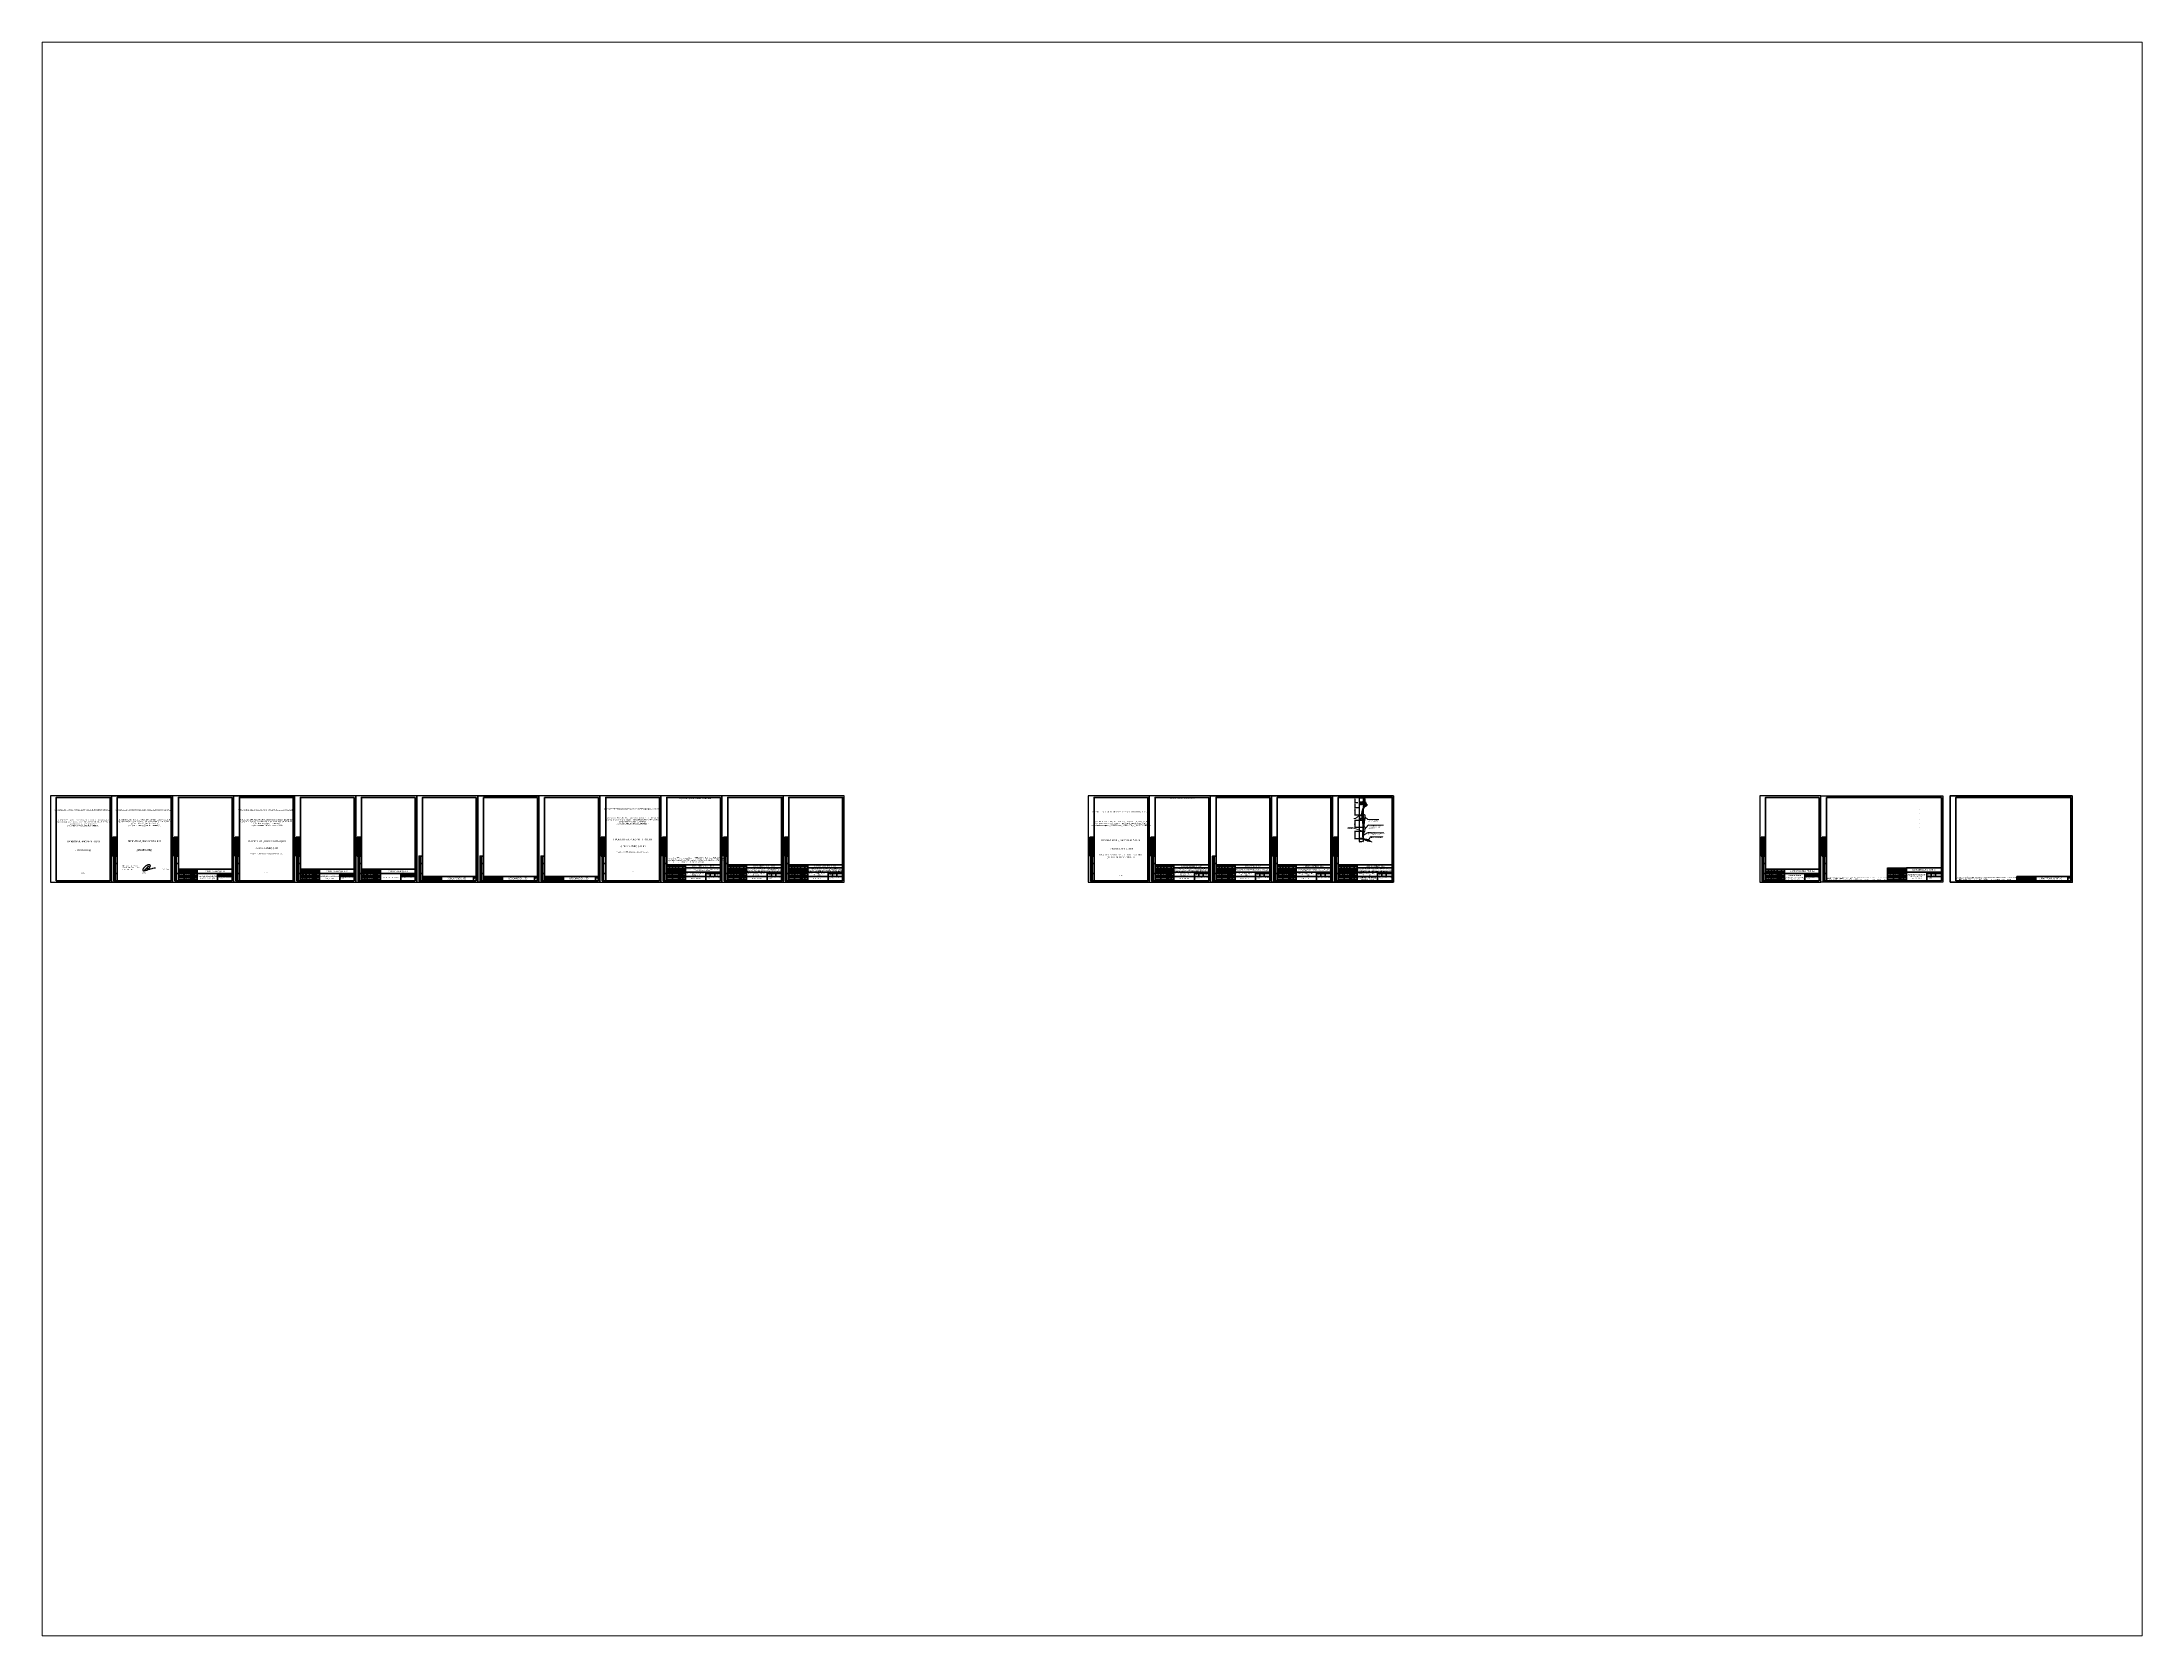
# Paper-space layout 'Лист2' of a CAD drawing. Header units: millimetres. Extents: x 26 to 231, y 20 to 176.
# The model-space entities are those that its viewports show. They can reach past a viewport. Long polylines and large blocks are cut down to what shows.
import ezdxf
from ezdxf import colors
from ezdxf.entities.mleader import LeaderData, LeaderLine
from ezdxf.enums import TextEntityAlignment as Align
from ezdxf.math import Vec2, Vec3

# ---------------------------------------------------------------- set-up
doc = ezdxf.new("R2010")
doc.units = ezdxf.units.MM
doc.set_wipeout_variables(frame=1)
doc.linetypes.add('CENTER2', pattern=[28.575, 19.05, -3.175, 3.175, -3.175])
doc.linetypes.add('gost5', pattern=[7, 5, -2, 0])
for name, color, linetype in [('Невидимая', 6, 'gost5'), ('П', 7, 'Continuous'), ('тонкая', 4, 'Continuous'), ('Чертеж', 7, 'Continuous'), ('штриховка', 6, 'Continuous')]:
    doc.layers.add(name, color=color, linetype=linetype)
doc.layers.add('обводка', color=5, linetype='Continuous', lineweight=50)
doc.layers.add('Оси', color=3, linetype='CENTER2', lineweight=25)
doc.styles.get("Standard").update_dxf_attribs({"font": 'Arial.ttf'})
doc.styles.add('СПДС_BOLD', font='Times New Roman.ttf', dxfattribs={"width": 0.8})
doc.styles.add('стиль1', font='Times New Roman.ttf', dxfattribs={"width": 0.9, "height": 2})
doc.styles.add('стиль2', font='Times New Roman.ttf', dxfattribs={"width": 0.9, "height": 2.5})
doc.dimstyles.new('ISO-25', dxfattribs={"dimtxt": 2.5, "dimasz": 2.5, "dimexe": 1.25, "dimexo": 0.625, "dimtad": 1, "dimtxsty": 'Standard', "dimcen": 2.5, "dimadec": 0, "dimazin": 0, "dimtfac": 1, "dimtmove": 0, "dimatfit": 3, "dimfxl": 1, "dimarcsym": 0})

# ---------------------------------------------------------------- blocks, each defined once
blk = doc.blocks.new('1')
at = {"lineweight": 30}
for p, q in [((630, 297), (420, 297)), ((420, 297), (420, 0)), ((630, 0), (630, 297)), ((420, 0), (630, 0))]:
    blk.add_line(p, q, dxfattribs=at)
blk = doc.blocks.new('Штамп б')
at = {"lineweight": 70}
for points in [[(20, 0), (8, 0), (8, 85), (20, 85)], [(13, 0), (13, 85)], [(8, 60), (20, 60)], [(8, 25), (20, 25)]]:
    blk.add_lwpolyline(points, dxfattribs=at)
at = {"lineweight": 25, "style": 'стиль1', "width": 0.9}
for s, p in [('Взам. инв. N', (12.1, 63.5)), ('Подпись и дата', (12.1, 31.3)), ('Инв. N подл.', (12.1, 3.8))]:
    blk.add_text(s, height=2.8, rotation=90, dxfattribs=at).set_placement(p)
blk = doc.blocks.new('A$C5B0935FB')
at = {"lineweight": 70}
for p, q in [((20, 65), (5, 65)), ((5, 0), (5, 65)), ((10, 0), (5, 0)), ((10, 55), (10, 65)), ((10, 40), (10, 55)), ((10, 55), (20, 55)), ((10, 20), (10, 40)), ((10, 40), (20, 40)), ((10, 0), (10, 20)), ((10, 20), (20, 20)), ((15, 0), (10, 0)), ((15, 0), (15, 65)), ((20, 0), (15, 0)), ((15, 0), (15, 0)), ((20, 0), (20, 65))]:
    blk.add_line(p, q, dxfattribs=at)
at = {"lineweight": 25, "style": 'стиль1', "width": 0.9}
blk.add_text('Согласовано', height=2.5, rotation=90, dxfattribs=at).set_placement((8.7, 2.4))
blk = doc.blocks.new('A$C7F1F469D')
at = {"color": 5, "lineweight": 25}
blk.add_spline([(-0.1, 1.8), (1.3, 2.9), (2.8, 4.3), (3.5, 5.3), (3.8, 5.6), (3.9, 5.8), (3.7, 5.8), (3.3, 5.7), (2.9, 5.4), (-1.1, 1.3), (-1.3, 1), (-1.5, 0.7), (-1.6, 0.3), (-1.5, 0.2), (-1, 0.5), (-0.4, 1), (0.3, 1.4), (1.1, 1.9), (1.7, 2), (1.6, 1.8), (1.3, 1.4), (0.6, 0.6), (0.2, 0.2), (0, 0), (0.2, 0), (0.8, 0.2), (1.4, 0.6), (2.2, 1), (2.3, 1), (1.9, 0.6), (1.3, 0), (0.6, -0.6), (0.1, -1.3), (-0.1, -1.7), (0.1, -1.6), (0.4, -1.4), (1.2, -0.6), (1.6, -0.2), (2.3, 0.3), (2.8, 0.7), (3.4, 1), (3.8, 1.2), (4.1, 1.4), (4.3, 1.4), (4.6, 1.5), (4.6, 1.4), (4.5, 1.2), (4.3, 0.9), (4.4, 0.8), (4.6, 0.9), (5.1, 1.3), (6.2, 2.2), (7.4, 3.2), (8.4, 4.2), (9.6, 5.3), (11, 6.7), (11.3, 7), (9.8, 5.5), (8.6, 4.3), (7.7, 3.3), (7.2, 2.7), (6.7, 2.1), (6.2, 1.4), (5.5, 0.6), (4.7, -0.3), (3.9, -1.3), (3.2, -1.9), (2.9, -2.3), (2.7, -2.6), (2.5, -2.6), (2.5, -2.3), (2.7, -1.9), (3.3, -1.1), (3.8, -0.5), (4.5, 0.1), (5.3, 0.8), (6, 1.3), (6.7, 1.8), (7.6, 2.2), (8.8, 2.9), (10, 3.4), (11.4, 3.8), (12.5, 4.2), (13.5, 4.6)], degree=3, dxfattribs=at)
blk = doc.blocks.new('Штамп фамилии')
at = {"layer": 'Чертеж', "color": 5, "lineweight": -2}
blk.add_lwpolyline([(47.5, 1.7), (47.5, 1.8), (47.6, 1.9), (47.7, 2), (47.7, 2.1), (47.7, 2.1), (47.8, 2.2), (47.8, 2.2), (47.8, 2.3), (47.7, 2.4), (47.7, 2.4), (47.7, 2.4), (47.6, 2.4), (47.6, 2.4), (47.5, 2.4), (47.4, 2.3), (47.4, 2.3), (47.3, 2.2), (47.3, 2.1), (45.3, -0.3), (44.4, -1.3), (43, -2.6), (41.2, -4.1), (41.1, -4.1), (41, -4.1), (41, -4.1), (40.9, -4), (40.9, -3.9), (40.8, -3.7), (40.8, -3.6), (40.8, -3.4), (40.8, -3.3), (40.9, -3.1), (40.9, -3), (41, -2.8), (41.1, -2.6), (41.3, -2.3), (41.6, -1.9), (42.1, -1.4), (42.5, -1), (43, -0.7), (43.5, -0.3), (44.1, 0), (44.8, 0.4), (44.8, 0.4), (44.9, 0.4), (44.9, 0.3), (44.8, -0.1), (44.9, -0.2), (44.9, -0.3), (45, -0.3), (45.1, -0.4), (45.3, -0.4), (45.5, -0.4), (46.3, -0.3), (46.4, -0.3), (46.5, -0.2), (46.5, -0.3), (46.5, -0.3), (46.5, -0.3), (46.5, -0.3), (46.4, -0.4), (46.4, -0.4), (46.3, -0.5), (45.9, -0.8), (45.9, -0.8), (45.9, -0.9), (45.9, -1), (45.9, -1), (46, -1), (46.2, -1), (46.6, -1), (46.7, -1), (46.8, -0.9), (47, -0.9), (48.5, -0.3), (48.7, -0.2), (48.8, -0.1), (49, 0), (49.1, 0.1), (49.2, 0.1)], dxfattribs=at)
at = {"layer": 'Чертеж', "color": 67, "lineweight": -2, "true_color": 0x727430}
for p in [(40.7, -9), (40.8, -18.6)]:
    blk.add_blockref('A$C7F1F469D', p, dxfattribs=at)
at = {"color": 7, "char_height": 2.5, "attachment_point": 4, "style": 'стиль1'}
for s, insert, width in [(' Разработал', (-1.9, -1.7), 17), (' Проверил', (-1.9, -6.7), 17), (' Н.контроль', (-1.9, -16.7), 17), ('Хаустов', (18.9, -1.8), 20), (' Суринов', (18, -7.1), 20), (' Суринов', (18.1, -16.7), 20)]:
    blk.add_mtext(s, dxfattribs=dict(at, insert=insert, width=width))
blk = doc.blocks.new('A$C31D65421')
blk.add_blockref('Штамп фамилии', (2.2, 18.4))
blk = doc.blocks.new('A$C506864A1')
at = {"color": 162}
blk.add_lwpolyline([(7.8, 6.1), (7.3, 5.7), (5.7, 4.1), (3.6, 2), (2.5, 0.9), (2.4, 0.9), (2.5, 0.8), (2.5, 0.8), (2.5, 0.8), (2.6, 0.9), (2.6, 0.9), (2.7, 1), (2.8, 1.1), (2.9, 1.2), (3.1, 1.4), (3.3, 1.7), (4.5, 2.9), (5.1, 3.5), (5.2, 3.6), (5.3, 3.6), (5.4, 3.7), (5.4, 3.7), (5.5, 3.7), (5.6, 3.7), (5.6, 3.7), (5.7, 3.7), (5.7, 3.7), (5.7, 3.7), (5.8, 3.7), (5.8, 3.7), (5.8, 3.7), (5.8, 3.6), (5.9, 3.6), (5.9, 3.5), (5.9, 3.5), (5.9, 3.4), (5.9, 3.4), (5.8, 3.2), (5.8, 3), (5.7, 2.9), (5.7, 2.7), (5.6, 2.6), (5.6, 2.5), (5.6, 2.5), (5.5, 2.4), (5.5, 2.3), (5.5, 2.3), (5.5, 2.2), (5.5, 2.1), (5.5, 2), (5.5, 2), (5.6, 1.9), (5.7, 1.9), (5.8, 1.9), (5.8, 1.9), (5.9, 1.9), (6.1, 1.9), (6.2, 2), (6.4, 2.1), (6.5, 2.1), (6.8, 2.3), (7.1, 2.5), (7.3, 2.7), (7.7, 3), (8.2, 3.5), (8.6, 3.9), (9, 4.4), (9.2, 4.7), (9.4, 5.1), (9.7, 5.6), (9.8, 6), (9.9, 6.4), (9.9, 6.7), (9.8, 6.9), (9.7, 7.1), (9.5, 7.3), (9.3, 7.5), (9.1, 7.6), (8.8, 7.7), (8.7, 7.7), (8.4, 7.7), (8.1, 7.8), (7.7, 7.8), (7.3, 7.7), (7, 7.7), (6.7, 7.6), (6.2, 7.4), (5.8, 7.3), (5.2, 7), (4.7, 6.7), (4.2, 6.4), (3.8, 6.1), (3.4, 5.8), (3.1, 5.6), (2.7, 5.2), (2.2, 4.7), (1.7, 4.2), (1.4, 3.9), (1.1, 3.4), (0.8, 3.1), (0.6, 2.6), (0.3, 2.1), (0.1, 1.7), (0, 1.3), (0, 1.1), (0, 0.7), (0.1, 0.6), (0.3, 0.4), (0.5, 0.3), (0.8, 0.1), (1.1, 0.1), (1.5, 0), (1.9, 0), (2.8, 0.2), (3.7, 0.4), (4.2, 0.6), (4.9, 0.8), (5.6, 1), (6.3, 1.3), (7.2, 1.6), (8.3, 1.9), (9.2, 2.2), (10, 2.4), (12.3, 3.1), (13.3, 3.4), (14.9, 3.7), (15.7, 3.9), (16.5, 4)], dxfattribs=at)
blk = doc.blocks.new('*D51')
at = {"color": 0, "lineweight": -2, "transparency": 16777216}
for p, q in [((6675.2, 2048.4), (6659.5, 2048.4)), ((6670.8, 2031.3), (6659.5, 2031.3)), ((6660.7, 2045.9), (6660.7, 2033.8))]:
    blk.add_line(p, q, dxfattribs=at)
at = {"color": 0, "transparency": 16777216}
for points in [[(6660.3, 2045.9), (6661.1, 2045.9), (6660.7, 2048.4)], [(6660.3, 2033.8), (6661.1, 2033.8), (6660.7, 2031.3)]]:
    blk.add_solid(points, dxfattribs=at)
at = {"layer": 'Defpoints', "color": 0, "transparency": 16777216}
for p in [(6660.7, 2031.3), (6671.4, 2031.3), (6675.8, 2048.4)]:
    blk.add_point(p, dxfattribs=at)
at = {"color": 0, "transparency": 16777216, "insert": (6658.8, 2039.8), "char_height": 2.5, "attachment_point": 5, "rotation": 90}
blk.add_mtext('{\\fTimes New Roman|b0|i0|c204|p18;200}', dxfattribs=at)
blk = doc.blocks.new('A$C0333526B')
at = {"layer": 'обводка', "color": 0, "lineweight": 15, "ltscale": 0.5}
for p, q in [((-64, 49), (-89, -1)), ((-51, 41), (-73, -7)), ((-64, 49), (-51, 41)), ((-34, 26), (-41, 12)), ((-41, 12), (-41, -10)), ((-26, 26), (-34, 26)), ((14, 69), (-26, 26)), ((-26, 26), (-26, -28)), ((25, 69), (14, 69)), ((25, -76), (25, 74)), ((25, 74), (34, 74)), ((29, 74), (29, -76)), ((34, 74), (34, -76)), ((-26, -28), (15, -71)), ((15, -71), (25, -71)), ((34, -76), (25, -76))]:
    blk.add_line(p, q, dxfattribs=at)
for points in [[(9, 49), (14, 49), (14, 23), (9, 23)], [(9, -25), (14, -25), (14, -50), (9, -50)]]:
    blk.add_lwpolyline(points, close=True, dxfattribs=at)
blk.add_circle((-6, -30), 4.32, dxfattribs=at)
for centre, radius, start, end in [((-58, -10), 32.5, 163.5869, 349.94108), ((-57, -10), 16.2, 170.66335, 359.9816)]:
    blk.add_arc(centre, radius, start, end, dxfattribs=at)
blk = doc.blocks.new('A$C1167016C')
at = {"layer": 'штриховка', "lineweight": 15, "ltscale": 0.5}
h = blk.add_hatch(dxfattribs=at)
h.set_pattern_fill('LINE', color=256, scale=0.007737, angle=95, style=0)
h.set_pattern_definition([(95, (67.978994, -42.291913), (-0.024471076, -0.002140942), [])])
h.paths.add_polyline_path([(-5.1, -7.3), (-5.2, -7.3, 0.00417), (-5.2, -7.3), (-5.2, -7.4), (-5.1, -7.4, 0.176327), (-5.1, -7.4, 0.151547)])
h.paths.add_polyline_path([(-5.2, -7.3, 0.409337), (-5.2, -7.3), (-5.2, -7.4)])
h.paths.add_polyline_path([(-5.2, -7.3, 0.176327), (-5.3, -7.4, 0.217324), (-5.2, -7.4), (-5.2, -7.4)])
h.paths.add_polyline_path([(-5.2, -7.4), (-5.2, -7.4, 0.419107), (-5.1, -7.4)])
h.paths.add_polyline_path([(-3, -6.9), (-3.1, -7), (-3, -7, 0.179056), (-3, -7, 0.221695)])
h.paths.add_polyline_path([(-3, -6.9, 0.41922), (-3.1, -6.9), (-3.1, -7)])
h.paths.add_polyline_path([(-3.1, -6.9, 0.171932), (-3.1, -7, 0.151547), (-3.1, -7), (-3.1, -7), (-3.1, -7)])
h.paths.add_polyline_path([(-3.1, -7), (-3.1, -7, 0.411118), (-3, -7)])
at = {"color": 7, "linetype": 'Continuous', "lineweight": 15}
for p, q in [((-6.9, 2.2), (-7.2, 2.2)), ((-6, 1.6), (-6.7, 2)), ((-6.7, 1.9), (-6.7, 1.7)), ((-6.2, 1.6), (-6.7, 1.9)), ((-6.7, 1.6), (-6.7, 0.1)), ((-6.7, 1.6), (-6.2, 1.6)), ((-6.7, -0.2), (-6.7, 0.1)), ((-6.7, 0.1), (-5.9, 0.1)), ((-5.9, 1.6), (-6, 1.6)), ((-6, 1.6), (-6, 1.6)), ((-5.9, 0.1), (-5.9, -0.5)), ((-5.8, -0.5), (-5.8, 0.1)), ((-10.9, -7.2), (-11, -7.2)), ((-10.9, -7.2), (-10.9, -7.2)), ((-10.9, -7.2), (-10.9, -7.2)), ((-10.5, -7), (-10.5, -7)), ((-10.5, -7), (-10.5, -7)), ((-10.5, -7), (-10.5, -7)), ((-10.4, -6.9), (-10.3, -6.8)), ((-10.4, -6.9), (-10.4, -6.9)), ((-10.4, -7), (-10.3, -7)), ((-10.3, -8.4), (-10.4, -8.3)), ((-10.2, -6.6), (-10.3, -6.7)), ((-10.3, -6.7), (-10.2, -7.1)), ((-10.2, -7), (-10.3, -7)), ((-9.2, -6), (-10.2, -6)), ((-10.2, -7.1), (-10.1, -7.1)), ((-9.1, -3.7), (-10, -4.5)), ((-8.8, -3.2), (-9.6, -3.6)), ((-8.8, -3.2), (-9.6, -3.6)), ((-9.6, -4.3), (-9.1, -3.7)), ((-9.6, -8.7), (-8.5, -9.3)), ((-9.3, -9), (-9.2, -9.1)), ((-9.2, -9.1), (-8.1, -9.5)), ((-9.1, -3.7), (-8, -2.4)), ((-7, -3.7), (-9.1, -3.7)), ((-8.5, -6.8), (-8.6, -6.9)), ((-8.5, -6.8), (-8.5, -6.8)), ((-8.4, -2.9), (-8.4, -2.9)), ((-8.3, -7.3), (-8.3, -7.3)), ((-8.2, -9.4), (-8.1, -9.5)), ((-7.7, -2), (-7.8, -2.1)), ((-7.7, -2.1), (-7.1, -2)), ((-7.7, -9.6), (-5.2, -10.5)), ((-7.4, -1.5), (-7.5, -1.6)), ((-7.4, -1.5), (-7.1, -1.5)), ((-7.2, -0.2), (-7.2, -0.4)), ((-6.9, -0.7), (-7.2, -0.7)), ((-7.1, -9.8), (-7.2, -9.9)), ((-7.2, -10.1), (-6.4, -10.7)), ((-7, -3.7), (-7, -3.7)), ((-7, -3.8), (-7, -3.8)), ((-6.9, -1.2), (-6.9, -1.2)), ((-6.9, -1.2), (-6.9, -1.2)), ((-6.7, -0.2), (-6.7, -0.2)), ((-6.4, -3.5), (-6.7, -3.4)), ((-6.7, -3.5), (-6.4, -3.5)), ((-6.5, -3.1), (-6.5, -3.2)), ((-6.5, -3.2), (-6.5, -3.1)), ((-6.3, -10.7), (-6.1, -10.5)), ((-6.1, -3), (-6.2, -3.6)), ((-6, -2.2), (-6.1, -2.2)), ((-6.1, -2.3), (-6.1, -2.3)), ((-6.1, -3.6), (-6, -3)), ((-6.1, -3.7), (-5.9, -3.8)), ((-6.1, -3.7), (-6.1, -3.7)), ((-6, -3), (-5.4, -2.7)), ((-5.4, -2.7), (-6, -2.9)), ((-5.9, -1.7), (-5.9, -1.7)), ((-5.9, -3.8), (-5.9, -3.8)), ((-5.9, -10.2), (-5.9, -10.3)), ((-4.1, -7.5), (-5.7, -8.2)), ((-5.7, -8.2), (-4.1, -7.6)), ((-4, -7.7), (-5.7, -8.4)), ((-5.5, -10.4), (-5.7, -10.4)), ((-5.4, -8.9), (-3.8, -8.2)), ((-3.8, -8.3), (-5.4, -9)), ((-3.5, -8.7), (-5.3, -9.5)), ((-5.1, -10.5), (-3.4, -8.7)), ((-5.1, -10.4), (-5.1, -10.5)), ((-4.1, -7.5), (-4.1, -7.6)), ((-4.1, -7.6), (-4, -7.7)), ((-3.8, -7.7), (-3.8, -7.8)), ((-3.5, -8.7), (-3.6, -8.4)), ((-3.5, -8.4), (-3.5, -8.4)), ((-3.5, -8.4), (-3.5, -8.4)), ((-3.5, -8.4), (-3.5, -8.4)), ((-3.5, -8.4), (-3.4, -8.7)), ((-1.6, -6.5), (-3.2, -5.6)), ((-3.2, -5.7), (-1.6, -6.6)), ((-2.7, -1.7), (-3, -2.1)), ((-2.9, -2.3), (-2.8, -2.3)), ((-1.3, -5.9), (-2.9, -4.2)), ((-2.9, -4.3), (-1.4, -5.9)), ((-2.8, -2.3), (-2.5, -1.9)), ((-2.5, -1.5), (-2.7, -1.7)), ((-2.5, -1.9), (-2.7, -1.7)), ((-2.2, -3.5), (-2.7, -4.1)), ((-2.6, -2.5), (-2.6, -2.6)), ((-2.5, -1.9), (-2.3, -1.7)), ((-2.5, -1.9), (-1.5, -2.8)), ((-2.5, -2.8), (-2.5, -2.8)), ((-2.5, -2.8), (-2.4, -2.9)), ((-2.3, -1.7), (-2.3, -1.6)), ((-2.3, -1.7), (-2.3, -1.7)), ((-2.2, -3.3), (-2.2, -3.3)), ((-1.8, -2.5), (-1.5, -2.8)), ((-1.6, -6.5), (-1.6, -6.6)), ((-0.7, -3.5), (-1.5, -2.8)), ((-1.5, -2.8), (-1.5, -2.8)), ((-0.7, -3.5), (-1.5, -2.8)), ((-1.3, -6.2), (-1.5, -6.5)), ((-1.5, -6.5), (-1.3, -6.2)), ((-1.5, -6.5), (-1.5, -6.5)), ((-1.4, -5.2), (-0.8, -4.6)), ((-1.3, -6.2), (-1.3, -6.2)), ((-0.7, -3.5), (-0.7, -3.5)), ((0, -4.1), (-0.7, -3.5)), ((0.9, -4.8), (-0.7, -3.5)), ((-0.3, -4.7), (-0.3, -4.8)), ((-0.3, -4.8), (-0.2, -4.8)), ((-0.1, -4.8), (-0.1, -4.8)), ((0.5, -5.2), (0.5, -5.2)), ((0.6, -5.2), (0.9, -4.8)), ((0.6, -5.2), (1, -4.9)), ((0.9, -4.8), (1.1, -4.6)), ((1, -4.9), (0.9, -4.8)), ((1, -4.9), (1.2, -4.6))]:
    blk.add_line(p, q, dxfattribs=at)
at = {"color": 8, "linetype": 'Continuous', "lineweight": 15}
for p, q in [((-6.9, -0.1), (-6.9, 2.2)), ((-5.9, 0.1), (-5.9, 1.6)), ((-10.9, -7.2), (-10.9, -7.2)), ((-10.8, -7.2), (-10.9, -7.2)), ((-10.5, -7), (-10.3, -6.8)), ((-10.2, -6.9), (-10.5, -7)), ((-10.4, -6.8), (-10.3, -6.8)), ((-10.2, -7), (-10.3, -7.1)), ((-9.2, -3.8), (-10, -4.5)), ((-9.7, -8.1), (-9.7, -8.1)), ((-9.6, -8.6), (-8.8, -9.1)), ((-9.2, -9), (-8.4, -9.3)), ((-7.7, -10.9), (-7.1, -11.4)), ((-7.3, -9.7), (-5.1, -10.4)), ((-6.5, -3.2), (-6.4, -3)), ((-5.8, -1), (-5.8, -1)), ((-5.8, -10.4), (-5.6, -10.3)), ((-5.8, -10.3), (-5.8, -10.3)), ((-3, -2.1), (-2.9, -2.2)), ((-2.7, -4.1), (-1.4, -5.2)), ((0.6, -5.2), (0.6, -5.2))]:
    blk.add_line(p, q, dxfattribs=at)
at = {"lineweight": 15, "ltscale": 0.5}
for p, q in [((-7.1, -10.1), (-7.7, -10.9)), ((-7.1, -10.2), (-7.7, -10.9)), ((-6.6, -10.6), (-7.2, -11.3)), ((-6.5, -10.6), (-7.1, -11.4)), ((-3.8, -6.2), (-5.2, -7.8)), ((-3.7, -6.2), (-5.1, -7.8)), ((-3.2, -6.5), (-4, -7.5)), ((-3.1, -6.6), (-3.9, -7.5))]:
    blk.add_line(p, q, dxfattribs=at)
at = {"color": 0, "linetype": 'Continuous', "lineweight": 15}
for p, q in [((-6.7, -8.3), (-6.7, -8.4)), ((-6.2, -8.4), (-6.3, -8.4)), ((-5.7, -8.4), (-5.7, -8.2)), ((-5.7, -8.2), (-5.7, -8.2)), ((-3.5, -5.4), (-3.5, -5.4)), ((-3.2, -5.7), (-3.2, -5.6)), ((-2.9, -6.1), (-2.8, -5.9)), ((-2.9, -6.1), (-2.7, -6.2)), ((-2.7, -6.2), (-2.6, -6))]:
    blk.add_line(p, q, dxfattribs=at)
at = {"color": 0, "lineweight": 15, "ltscale": 0.5}
for p, q in [((-5.2, -7.9), (-5.4, -8.1)), ((-5.2, -7.9), (-5.3, -8)), ((-3.6, -5.9), (-3.7, -6.1)), ((-3.5, -5.9), (-3.7, -6.1)), ((-3.4, -5.6), (-3.5, -5.8)), ((-3.3, -5.6), (-3.4, -5.6)), ((-3.3, -5.7), (-3.4, -5.8)), ((-3.3, -5.6), (-3.3, -5.7)), ((-2.9, -6.3), (-3.1, -6.5)), ((-2.9, -6.3), (-3, -6.5)), ((-2.8, -6.1), (-2.9, -6.2)), ((-2.8, -6.1), (-2.8, -6.2))]:
    blk.add_line(p, q, dxfattribs=at)
at = {"color": 7, "linetype": 'Continuous', "lineweight": 15, "flags": 128}
for points in [[(-6.8, 0.2), (-6.8, 0.2), (-6.8, 0.1), (-6.7, 0.1), (-6.7, 0.1), (-6.7, 0.1), (-6.7, 0.1), (-6.7, 0.1), (-6.7, 0.1)], [(-5.9, 0.1), (-5.8, 0.1), (-5.8, 0.1), (-5.8, 0.1), (-5.8, 0.1), (-5.8, 0.1), (-5.8, 0.1), (-5.8, 0.1), (-5.8, 0.1)], [(-6.2, -3.6), (-6.2, -3.6), (-6.2, -3.6), (-6.2, -3.6), (-6.1, -3.6), (-6.1, -3.6), (-6.1, -3.6), (-6.1, -3.6), (-6.1, -3.6)], [(-6.1, -3), (-6.1, -3), (-6.1, -3), (-6, -3), (-6, -3), (-6, -3), (-6, -3), (-6, -3), (-6, -3)], [(-6.1, -3.7), (-6.1, -3.7), (-6.1, -3.6), (-6.1, -3.6), (-6.1, -3.6), (-6.1, -3.6), (-6.1, -3.6), (-6.1, -3.6), (-6.1, -3.6)], [(-6, -2.9), (-6, -2.9), (-6, -2.9), (-6, -2.9), (-6, -2.9), (-6, -2.9), (-6, -2.9), (-6, -3), (-6, -3)], [(-5.9, -0.5), (-5.8, -0.5), (-5.8, -0.5), (-5.8, -0.5), (-5.8, -0.5), (-5.8, -0.5), (-5.8, -0.5), (-5.8, -0.5), (-5.8, -0.5)], [(-5.4, -2.7), (-5.4, -2.7), (-5.4, -2.7), (-5.3, -2.7), (-5.3, -2.7), (-5.3, -2.7), (-5.3, -2.7), (-5.3, -2.7), (-5.3, -2.7)], [(-5.4, -2.7), (-5.4, -2.7), (-5.4, -2.7), (-5.4, -2.7), (-5.4, -2.7), (-5.4, -2.7), (-5.4, -2.7), (-5.4, -2.7), (-5.4, -2.7)], [(-2.9, -4.3), (-2.9, -4.3), (-2.9, -4.2), (-2.9, -4.2), (-2.9, -4.2), (-2.9, -4.2), (-2.9, -4.2), (-2.9, -4.2), (-2.9, -4.2)], [(-2.2, -3.4), (-2.2, -3.4), (-2.2, -3.4), (-2.2, -3.5), (-2.2, -3.5), (-2.2, -3.5), (-2.2, -3.5), (-2.2, -3.5), (-2.2, -3.5)], [(-1.7, -2.5), (-1.7, -2.5), (-1.7, -2.5), (-1.8, -2.5), (-1.8, -2.5), (-1.8, -2.5), (-1.8, -2.5), (-1.8, -2.5), (-1.8, -2.5)], [(-1.4, -5.9), (-1.3, -5.9), (-1.3, -5.9), (-1.3, -5.9), (-1.3, -5.9), (-1.3, -5.9), (-1.3, -5.9), (-1.3, -5.9), (-1.3, -5.9)], [(0, -4.1), (0, -4.1), (0, -4.1), (0, -4.1), (0, -4.1), (0, -4.1), (0, -4), (0, -4), (0, -4)]]:
    blk.add_lwpolyline(points, dxfattribs=at)
at = {"color": 0, "linetype": 'Continuous', "lineweight": 15, "flags": 128}
blk.add_lwpolyline([(-3.2, -5.6), (-3.2, -5.6), (-3.2, -5.6), (-3.2, -5.6), (-3.2, -5.6), (-3.2, -5.6), (-3.2, -5.6), (-3.2, -5.6), (-3.2, -5.6)], dxfattribs=at)
at = {"color": 7, "linetype": 'Continuous', "lineweight": 15}
for centre, radius, start, end in [((-6.9, 2.1), 0.101, 360, 88), ((-5.9, 1.5), 0.101, 360, 90), ((-11.7, -7.5), 1.44, 25.50087, 27.49948), ((-6.7, -6.2), 3.52, 176.44914, 292.85485), ((-7.3, -9.7), 1.99, 160.50387, 161.94208), ((-6.5, -6.4), 2.19, 192.85485, 292.85485), ((-6.5, -6.4), 2.03, 192.85485, 292.85485), ((-6.5, -6.4), 2.01, 192.85485, 292.85486), ((-8.7, -7.5), 0.553, 27.44315, 49.29), ((-6.5, -6.4), 1.96, 207.44315, 265.64219), ((-8, -9.5), 0.158, 160.78906, 163.05204), ((-8.1, -9.4), 0.0302, 241.9998, 250.86196), ((-7.1, -10), 0.099, 140.06066, 230.06066), ((-9.6, -11.8), 8.96, 67.1467, 68.63344), ((-9.6, -11.8), 8.91, 66.82071, 68.60023), ((-6.4, -10.6), 0.099, 230.06066, 320.06066), ((-7.2, -8.3), 5.89, 72.80506, 80.12343), ((-6.1, -3.6), 0.0495, 170.80308, 246.82071), ((-7.2, -8.3), 5.94, 72.02967, 80.01241), ((-6, -3), 0.0495, 110.80308, 170.80308), ((-9.6, -11.8), 8.96, 44.06838, 66.82071), ((-9.6, -11.8), 8.91, 44.06838, 66.82071), ((-6.6, -10.1), 0.594, 320.06066, 347.7406), ((-9.6, -11.8), 8.86, 46.5627, 64.98463), ((-7.2, -8.3), 5.89, 43.55033, 72.02967), ((-5.4, -2.7), 0.0495, 72.02967, 110.80308), ((-7.2, -8.3), 5.94, 43.55033, 72.02967), ((-3.3, -11.1), 1.99, 160.50387, 161.94208), ((-5.1, -10.4), 0.0508, 295, 308.86481), ((-4, -7.7), 0.2, 23.10204, 113.09993), ((-4, -7.7), 0.201, 22.85485, 112.85485), ((-4, -7.9), 0.2, 23.102, 113.09993), ((-3, -2.1), 0.0495, 140.3865, 229.3865), ((-2, -4.7), 0.897, 140.11728, 154.03496), ((-2, -4.7), 0.897, 293.01545, 318.65573), ((-1.5, -6.5), 0.0495, 240.56305, 330.56305), ((-1.5, -6.5), 0.099, 240.56305, 330.56305), ((-1.5, -6.1), 0.248, 330.56305, 43.55033), ((-1.5, -6.1), 0.297, 330.56305, 43.55033), ((0.6, -5.2), 0.0495, 229.3865, 318.3865)]:
    blk.add_arc(centre, radius, start, end, dxfattribs=at)
at = {"color": 0, "linetype": 'Continuous', "lineweight": 15}
for centre, radius, start, end in [((-6.7, -8.9), 0.553, 63.79533, 85.64219), ((-3.2, -5.6), 0.0495, 224.06838, 240.56305)]:
    blk.add_arc(centre, radius, start, end, dxfattribs=at)
at = {"color": 7, "linetype": 'Continuous', "lineweight": 15}
for points, knots in [([(-7.2, 2.2), (-7.2, 2.2), (-7.2, 2.2), (-7.2, 2.1), (-7.2, 2.1), (-7.2, 1.9), (-7.2, 1.9), (-7.2, 1.7), (-7.2, 1.6), (-7.2, 1.4), (-7.2, 1.3), (-7.2, 1), (-7.2, 0.9), (-7.2, 0.6), (-7.2, 0.5), (-7.2, 0.2), (-7.2, 0), (-7.2, -0.2)], [0, 0, 0, 0, 0.125, 0.125, 0.25, 0.25, 0.375, 0.375, 0.5, 0.5, 0.625, 0.625, 0.75, 0.75, 0.875, 0.875, 1, 1, 1, 1]), ([(-7.2, -0.1), (-7.2, -0.1), (-7.2, 0), (-7.2, 0.1), (-7.2, 0.1), (-7.2, 0.3), (-7.2, 0.4), (-7.2, 0.5), (-7.2, 0.7), (-7.2, 0.7), (-7.2, 0.8), (-7.2, 0.8)], [0, 0, 0, 0, 0.0797844, 0.159767, 0.2407106, 0.3209693, 0.4829298, 0.6451329, 0.806711, 0.9684011, 1, 1, 1, 1]), ([(-6.8, -0.2), (-6.8, -0.1), (-6.8, -0.1), (-6.8, 0), (-6.8, 0.1), (-6.8, 0.2), (-6.8, 0.3), (-6.8, 0.4), (-6.8, 0.5), (-6.8, 0.6), (-6.8, 0.7), (-6.8, 0.8), (-6.8, 0.9), (-6.8, 1), (-6.8, 1.1), (-6.8, 1.2), (-6.8, 1.3), (-6.8, 1.3), (-6.8, 1.4), (-6.8, 1.5), (-6.8, 1.6), (-6.8, 1.7), (-6.8, 1.7), (-6.8, 1.8), (-6.8, 1.8), (-6.8, 1.9), (-6.8, 1.9), (-6.8, 2), (-6.8, 2), (-6.8, 2), (-6.8, 2), (-6.8, 2), (-6.8, 2), (-6.8, 2), (-6.8, 2.1), (-6.8, 2.1), (-6.8, 2.1), (-6.8, 2.1)], [0, 0, 0, 0, 0.0195342, 0.0457418, 0.0691483, 0.0932332, 0.1434818, 0.1698582, 0.1961331, 0.2234508, 0.2513944, 0.2798992, 0.3090876, 0.3483921, 0.369326, 0.3910089, 0.4320452, 0.4642332, 0.4970316, 0.5237141, 0.5642501, 0.5986626, 0.6335514, 0.6687906, 0.7045583, 0.7407912, 0.7770176, 0.7954006, 0.813769, 0.8321744, 0.8506492, 0.869115, 0.9002817, 0.9252113, 0.950141, 0.9750706, 1, 1, 1, 1]), ([(-6.7, 2), (-6.7, 2), (-6.8, 2), (-6.8, 2), (-6.8, 2), (-6.8, 2)], [0, 0, 0, 0, 0.485905, 0.741135, 1, 1, 1, 1]), ([(-6.8, 2), (-6.8, 2), (-6.8, 2), (-6.8, 2), (-6.7, 2), (-6.7, 2)], [0, 0, 0, 0, 0.5, 0.5, 1, 1, 1, 1]), ([(-6.7, 1.9), (-6.7, 1.9), (-6.7, 1.9), (-6.8, 1.9), (-6.8, 1.9), (-6.8, 1.9)], [0, 0, 0, 0, 0.5, 0.5, 1, 1, 1, 1]), ([(-6.8, 1.7), (-6.8, 1.7), (-6.8, 1.7), (-6.8, 1.7), (-6.8, 1.7), (-6.8, 1.7)], [0, 0, 0, 0, 0.5, 0.5, 1, 1, 1, 1]), ([(-6.8, 1.7), (-6.8, 1.7), (-6.8, 1.7), (-6.7, 1.7), (-6.7, 1.7), (-6.7, 1.7)], [0, 0, 0, 0, 0.5, 0.5, 1, 1, 1, 1]), ([(-6.7, 2), (-6.7, 2), (-6.7, 2), (-6.7, 2), (-6.7, 1.9), (-6.7, 1.9), (-6.7, 1.9), (-6.7, 1.9), (-6.7, 1.9), (-6.7, 1.9), (-6.7, 1.9)], [0, 0, 0, 0, 0.077117, 0.151166, 0.222729, 0.33993, 0.464158, 0.607956, 0.786311, 1, 1, 1, 1]), ([(-6.7, 1.7), (-6.7, 1.7), (-6.7, 1.7), (-6.7, 1.7), (-6.7, 1.7), (-6.7, 1.7), (-6.7, 1.7), (-6.7, 1.6), (-6.7, 1.6), (-6.7, 1.6), (-6.7, 1.6), (-6.7, 1.6), (-6.7, 1.6)], [0, 0, 0, 0, 0.088281, 0.172827, 0.254929, 0.335994, 0.417484, 0.500837, 0.642217, 0.783965, 0.888863, 1, 1, 1, 1]), ([(-6.7, 1.6), (-6.7, 1.6), (-6.7, 1.6), (-6.7, 1.6), (-6.7, 1.6), (-6.7, 1.6), (-6.7, 1.6)], [0, 0, 0, 0, 0.065878, 0.253728, 0.576231, 1, 1, 1, 1]), ([(-6, 1.6), (-6, 1.6), (-6, 1.6), (-6, 1.6), (-6, 1.6), (-6, 1.6), (-6, 1.6), (-6, 1.6), (-6, 1.6), (-6, 1.6), (-6.1, 1.6), (-6.1, 1.6), (-6.1, 1.6), (-6.1, 1.6), (-6.1, 1.6), (-6.2, 1.6), (-6.2, 1.6)], [0, 0, 0, 0, 0.031441, 0.062975, 0.095428, 0.129557, 0.166017, 0.205345, 0.247972, 0.294234, 0.415295, 0.552425, 0.632523, 0.715193, 0.85172, 1, 1, 1, 1]), ([(-6.2, 1.6), (-6.2, 1.6), (-6.2, 1.6), (-6.2, 1.6), (-6.2, 1.6), (-6.2, 1.6)], [0, 0, 0, 0, 0.5, 0.5, 1, 1, 1, 1]), ([(-6, 1.6), (-6, 1.6), (-6, 1.6), (-6, 1.6), (-6, 1.6), (-6.1, 1.6), (-6.1, 1.6), (-6.1, 1.6), (-6.1, 1.6), (-6.1, 1.6), (-6.2, 1.6), (-6.2, 1.6)], [0, 0, 0, 0, 0.125, 0.125, 0.25, 0.25, 0.5, 0.5, 0.75, 0.75, 1, 1, 1, 1]), ([(-6, 1.6), (-6, 1.6), (-6, 1.6), (-6, 1.6), (-6, 1.6)], [0, 0, 0, 0, 0.494092, 1, 1, 1, 1]), ([(-6, 1.6), (-6, 1.6), (-6, 1.6), (-6, 1.6), (-6, 1.6), (-6, 1.6), (-6, 1.6), (-6, 1.6), (-6, 1.6), (-6, 1.6)], [0, 0, 0, 0, 0.291564, 0.499998, 0.708834, 1, 1, 1, 1, 1, 1, 1]), ([(-5.8, 1.5), (-5.8, 1.5), (-5.8, 1.5), (-5.8, 1.5), (-5.8, 1.5), (-5.8, 1.5), (-5.8, 1.5), (-5.8, 1.5), (-5.8, 1.5), (-5.8, 1.5), (-5.8, 1.5), (-5.8, 1.4), (-5.8, 1.4), (-5.8, 1.4), (-5.8, 1.3), (-5.8, 1.3), (-5.8, 1.3), (-5.8, 1.2), (-5.8, 1.1), (-5.8, 1), (-5.8, 0.9), (-5.8, 0.9), (-5.8, 0.8), (-5.8, 0.7), (-5.8, 0.7), (-5.8, 0.6), (-5.8, 0.5), (-5.8, 0.5), (-5.8, 0.4), (-5.8, 0.3), (-5.8, 0.3), (-5.8, 0.2), (-5.8, 0.2), (-5.8, 0.1), (-5.8, 0.1)], [0, 0, 0, 0, 0.017835, 0.035659, 0.053478, 0.071303, 0.08914, 0.106999, 0.124888, 0.142816, 0.178079, 0.213505, 0.248749, 0.283389, 0.322409, 0.362099, 0.390857, 0.420011, 0.486214, 0.55093, 0.613787, 0.64389, 0.674941, 0.712699, 0.751458, 0.791304, 0.818432, 0.846502, 0.87327, 0.899682, 0.923914, 0.950487, 0.971179, 1, 1, 1, 1]), ([(-9.6, -3.6), (-9.6, -3.6), (-9.6, -3.7), (-9.7, -3.7), (-9.8, -3.8), (-10, -3.9), (-10.3, -4.1), (-10.5, -4.4), (-10.8, -4.8), (-11, -5.2), (-11.1, -5.6), (-11.2, -6), (-11.2, -6.5), (-11.1, -6.9), (-11, -7.3), (-10.8, -7.7), (-10.6, -8.1), (-10.3, -8.3), (-10.1, -8.5), (-9.9, -8.6), (-9.8, -8.8), (-9.6, -8.9), (-9.5, -8.9), (-9.4, -9), (-9.3, -9), (-9.2, -9), (-9.2, -9)], [0, 0, 0, 0, 0.015422, 0.030864, 0.046358, 0.061953, 0.124425, 0.187345, 0.250249, 0.312619, 0.374948, 0.437451, 0.49994, 0.562445, 0.624949, 0.687447, 0.749914, 0.812328, 0.84317, 0.873951, 0.905179, 0.936269, 0.957449, 0.968053, 0.984005, 1, 1, 1, 1]), ([(-9.2, -9.1), (-9.2, -9.1), (-9.2, -9.1), (-9.3, -9.1), (-9.3, -9), (-9.4, -9), (-9.4, -9), (-9.5, -9), (-9.5, -8.9), (-9.6, -8.9), (-9.6, -8.9), (-9.7, -8.9), (-9.7, -8.8), (-9.8, -8.8), (-9.8, -8.8), (-9.9, -8.8), (-9.9, -8.7), (-9.9, -8.7), (-10, -8.7), (-10, -8.6), (-10.1, -8.6), (-10.1, -8.6), (-10.1, -8.5), (-10.2, -8.5), (-10.2, -8.5), (-10.3, -8.4), (-10.3, -8.4), (-10.3, -8.4), (-10.4, -8.3), (-10.4, -8.3), (-10.4, -8.3), (-10.5, -8.2), (-10.5, -8.2), (-10.5, -8.2), (-10.5, -8.1), (-10.6, -8.1), (-10.7, -7.9), (-10.9, -7.7), (-11, -7.3), (-11.1, -6.9), (-11.2, -6.5), (-11.2, -6), (-11.2, -5.6), (-11, -5.2), (-10.9, -4.9), (-10.8, -4.7), (-10.8, -4.7), (-10.7, -4.6), (-10.7, -4.5), (-10.6, -4.5), (-10.6, -4.4), (-10.5, -4.4), (-10.5, -4.3), (-10.4, -4.2), (-10.4, -4.2), (-10.3, -4.1), (-10.3, -4), (-10.2, -4), (-10.1, -3.9), (-10, -3.8), (-9.9, -3.8), (-9.9, -3.7), (-9.8, -3.7), (-9.7, -3.6), (-9.6, -3.6), (-9.6, -3.6)], [0, 0, 0, 0, 0.007838, 0.015645, 0.02342, 0.031164, 0.038876, 0.046557, 0.054206, 0.061824, 0.069411, 0.076965, 0.084489, 0.091981, 0.099441, 0.10687, 0.114267, 0.121633, 0.128968, 0.136271, 0.143542, 0.150783, 0.157991, 0.165168, 0.172314, 0.179428, 0.186511, 0.193562, 0.200581, 0.20757, 0.214526, 0.221451, 0.228345, 0.235207, 0.242038, 0.248838, 0.255605, 0.317687, 0.379109, 0.439872, 0.499974, 0.55873, 0.619921, 0.683547, 0.749608, 0.758687, 0.768129, 0.777932, 0.788098, 0.798626, 0.809516, 0.820768, 0.832382, 0.844359, 0.856697, 0.869398, 0.882461, 0.895886, 0.909673, 0.923822, 0.938333, 0.953207, 0.968442, 0.98404, 1, 1, 1, 1]), ([(-11.2, -6), (-11.2, -6), (-11.2, -5.9), (-11.2, -5.8), (-11.2, -5.7), (-11.2, -5.7)], [0, 0, 0, 0, 0.070034, 0.714143, 1, 1, 1, 1]), ([(-11.2, -6.4), (-11.2, -6.4), (-11.2, -6.3), (-11.2, -6.1), (-11.2, -6.1)], [0, 0, 0, 0, 0.554428, 1, 1, 1, 1]), ([(-11, -7.3), (-11, -7.3), (-11.1, -7.2), (-11.1, -7.2), (-11.1, -7.1)], [0, 0, 0, 0, 0.5881637, 1, 1, 1, 1]), ([(-9.6, -8.7), (-9.6, -8.6), (-9.7, -8.6), (-9.7, -8.6), (-9.8, -8.6), (-9.8, -8.6), (-9.9, -8.5), (-9.9, -8.5), (-9.9, -8.5), (-10, -8.4), (-10, -8.4), (-10.1, -8.4), (-10.1, -8.3), (-10.1, -8.3), (-10.2, -8.3), (-10.2, -8.2), (-10.2, -8.2), (-10.3, -8.2), (-10.3, -8.1), (-10.3, -8.1), (-10.4, -8.1), (-10.4, -8), (-10.4, -8), (-10.4, -8), (-10.5, -7.9), (-10.5, -7.9), (-10.5, -7.9), (-10.6, -7.7), (-10.7, -7.6), (-10.8, -7.3), (-10.9, -7), (-11, -6.7), (-11, -6.4), (-10.9, -6.1), (-10.9, -5.8), (-10.8, -5.5), (-10.7, -5.4), (-10.7, -5.3), (-10.7, -5.3), (-10.6, -5.2), (-10.6, -5.1), (-10.5, -5), (-10.5, -5), (-10.4, -4.9), (-10.4, -4.8), (-10.3, -4.8), (-10.3, -4.7), (-10.2, -4.6), (-10.1, -4.5), (-10.1, -4.5), (-10, -4.5)], [0, 0, 0, 0, 0.0104825, 0.0209056, 0.0312695, 0.041574, 0.0518193, 0.0620053, 0.072132, 0.0821994, 0.0922075, 0.1021563, 0.1120459, 0.1218761, 0.1316471, 0.1413587, 0.1510111, 0.1606042, 0.1701379, 0.1796124, 0.1890276, 0.1983835, 0.2076802, 0.2169175, 0.2260955, 0.2352143, 0.2442737, 0.2532739, 0.3155337, 0.3774022, 0.4388795, 0.4999656, 0.5595803, 0.620904, 0.6839365, 0.7486779, 0.7639118, 0.7795639, 0.795634, 0.8121223, 0.8290287, 0.8463531, 0.8640957, 0.8822563, 0.9008351, 0.9198319, 0.9392468, 0.9590798, 0.9793309, 1, 1, 1, 1]), ([(-11, -7.2), (-10.9, -7.2), (-10.9, -7.2), (-10.9, -7.2), (-10.9, -7.2), (-10.9, -7.2)], [0, 0, 0, 0, 0.5, 0.5, 1, 1, 1, 1]), ([(-10.8, -7.7), (-10.8, -7.7), (-10.9, -7.6), (-10.9, -7.5), (-11, -7.4), (-11, -7.3), (-11, -7.3), (-11, -7.3)], [0, 0, 0, 0, 0.060349, 0.376618, 0.67931, 0.968427, 1, 1, 1, 1]), ([(-10, -4.5), (-10, -4.5), (-10.1, -4.6), (-10.1, -4.6), (-10.2, -4.7), (-10.2, -4.7), (-10.3, -4.8), (-10.4, -4.9), (-10.5, -5), (-10.6, -5.2), (-10.7, -5.5), (-10.9, -5.8), (-10.9, -6.1), (-10.9, -6.4), (-10.9, -6.7), (-10.9, -7), (-10.8, -7.3), (-10.7, -7.6), (-10.5, -7.8), (-10.3, -8.1), (-10.1, -8.3), (-9.9, -8.4), (-9.8, -8.5), (-9.7, -8.6), (-9.6, -8.6), (-9.6, -8.6)], [0, 0, 0, 0, 0.018021, 0.030905, 0.047235, 0.061896, 0.08258, 0.103388, 0.124356, 0.187185, 0.250216, 0.312613, 0.375073, 0.437513, 0.499977, 0.562479, 0.62495, 0.687461, 0.74999, 0.812276, 0.874643, 0.937325, 0.968602, 0.98428, 1, 1, 1, 1]), ([(-10.8, -7.8), (-10.8, -7.8), (-10.8, -7.8), (-10.8, -7.7), (-10.8, -7.7)], [0, 0, 0, 0, 0.399996, 1, 1, 1, 1]), ([(-10.5, -7), (-10.5, -7), (-10.5, -7), (-10.5, -6.9), (-10.5, -6.9), (-10.5, -6.9), (-10.5, -6.9), (-10.5, -6.8), (-10.4, -6.8), (-10.4, -6.8), (-10.4, -6.8)], [0, 0, 0, 0, 0.059168, 0.1188041, 0.2434137, 0.4455944, 0.7537401, 0.8763558, 0.9334425, 1, 1, 1, 1]), ([(-10.3, -7.1), (-10.3, -7.1), (-10.3, -7.1), (-10.4, -7.1), (-10.4, -7.1), (-10.4, -7.1), (-10.4, -7.1), (-10.4, -7.1), (-10.5, -7.1), (-10.5, -7.1), (-10.5, -7.1), (-10.5, -7), (-10.5, -7)], [0, 0, 0, 0, 0.143325, 0.215125, 0.28572, 0.423486, 0.554499, 0.675348, 0.788201, 0.860302, 0.930187, 1, 1, 1, 1]), ([(-10.5, -7), (-10.5, -7), (-10.5, -7), (-10.5, -7), (-10.5, -7), (-10.5, -7)], [0, 0, 0, 0, 0.5, 0.5, 1, 1, 1, 1]), ([(-10.3, -7), (-10.3, -7), (-10.3, -7), (-10.3, -7.1), (-10.3, -7.1), (-10.3, -7.1)], [0, 0, 0, 0, 0.5, 0.5, 1, 1, 1, 1]), ([(-10.3, -8.4), (-10.3, -8.4), (-10.3, -8.4), (-10.3, -8.4), (-10.3, -8.4), (-10.3, -8.4)], [0, 0, 0, 0, 0.230515, 0.602324, 1, 1, 1, 1]), ([(-10.3, -8.4), (-10.3, -8.4), (-10.3, -8.4), (-10.3, -8.4), (-10.3, -8.4)], [0, 0, 0, 0, 0.607977, 1, 1, 1, 1]), ([(-10.3, -8.4), (-10.3, -8.4), (-10.3, -8.4), (-10.3, -8.4), (-10.3, -8.4)], [0, 0, 0, 0, 0.655008, 1, 1, 1, 1]), ([(-10.3, -8.4), (-10.3, -8.4), (-10.3, -8.4), (-10.3, -8.4), (-10.3, -8.4), (-10.3, -8.4), (-10.3, -8.4)], [0, 0, 0, 0, 0.3177666, 0.6428632, 0.9703082, 1, 1, 1, 1]), ([(-10.2, -6), (-10.2, -5.8), (-10.2, -5.6), (-10.1, -5.2), (-10, -5), (-9.9, -4.8)], [0, 0, 0, 0, 0.5, 0.5, 1, 1, 1, 1]), ([(-10.2, -6.6), (-10.2, -6.6), (-10.2, -6.7), (-10.2, -6.7), (-10.2, -6.7), (-10.2, -6.7)], [0, 0, 0, 0, 0.5, 0.5, 1, 1, 1, 1]), ([(-10.2, -6.7), (-10.2, -6.7), (-10.2, -6.7), (-10.2, -6.8), (-10.2, -6.8), (-10.2, -6.8), (-10.2, -6.8), (-10.2, -6.8), (-10.2, -6.8), (-10.2, -6.8), (-10.2, -6.9), (-10.2, -6.9), (-10.2, -6.9), (-10.2, -6.9), (-10.2, -6.9), (-10.2, -7), (-10.2, -7), (-10.2, -7), (-10.2, -7), (-10.2, -7), (-10.2, -7), (-10.2, -7.1)], [0, 0, 0, 0, 0.25, 0.25, 0.3125, 0.3125, 0.375, 0.375, 0.4375, 0.4375, 0.5, 0.5, 0.625, 0.625, 0.6875, 0.6875, 0.75, 0.75, 0.875, 0.875, 1, 1, 1, 1]), ([(-10.2, -7.1), (-10.2, -7.1), (-10.2, -7.1), (-10.1, -7.1), (-10.1, -7.1), (-10.1, -7.1), (-10.1, -7.1), (-10.1, -7.1), (-10.1, -7.1), (-10.1, -7.1)], [0, 0, 0, 0, 0.25, 0.25, 0.5, 0.5, 0.75, 0.75, 1, 1, 1, 1]), ([(-10.1, -7.1), (-10.1, -7.1), (-10.1, -7.1), (-10.1, -7.1), (-10.1, -7.1)], [0, 0, 0, 0, 0.5189845, 1, 1, 1, 1]), ([(-10, -8.7), (-10, -8.7), (-10, -8.7), (-10, -8.6), (-10, -8.6), (-10.1, -8.6)], [0, 0, 0, 0, 0.277222, 0.495708, 1, 1, 1, 1]), ([(-10, -4.5), (-10, -4.5), (-10, -4.5), (-10, -4.5), (-10, -4.5), (-10, -4.5)], [0, 0, 0, 0, 0.5, 0.5, 1, 1, 1, 1]), ([(-9.9, -4.8), (-9.9, -4.8), (-9.9, -4.8), (-9.9, -4.8), (-9.9, -4.7), (-9.9, -4.7), (-9.8, -4.6), (-9.8, -4.6), (-9.8, -4.5), (-9.7, -4.5), (-9.7, -4.4), (-9.6, -4.4), (-9.6, -4.3)], [0, 0, 0, 0, 0.075943, 0.154397, 0.235364, 0.318845, 0.404841, 0.493353, 0.595243, 0.713648, 0.848567, 1, 1, 1, 1]), ([(-9.6, -3.6), (-9.6, -3.6), (-9.6, -3.6), (-9.6, -3.6), (-9.6, -3.6), (-9.6, -3.6)], [0, 0, 0, 0, 0.5, 0.5, 1, 1, 1, 1]), ([(-9.1, -3.7), (-9.1, -3.8), (-9.2, -3.8), (-9.3, -3.9), (-9.3, -4), (-9.4, -4.1), (-9.5, -4.2), (-9.5, -4.2), (-9.6, -4.3), (-9.6, -4.3)], [0, 0, 0, 0, 0.135939, 0.274182, 0.414732, 0.557588, 0.702751, 0.850221, 1, 1, 1, 1]), ([(-9.6, -8.6), (-9.6, -8.6), (-9.6, -8.6), (-9.6, -8.7), (-9.6, -8.7), (-9.6, -8.7)], [0, 0, 0, 0, 0.5, 0.5, 1, 1, 1, 1]), ([(-9.3, -7), (-9.3, -7), (-9.3, -7), (-9.3, -6.9), (-9.3, -6.9), (-9.3, -6.8), (-9.3, -6.8), (-9.3, -6.8), (-9.3, -6.7), (-9.3, -6.7), (-9.3, -6.7), (-9.3, -6.6), (-9.3, -6.6), (-9.3, -6.5), (-9.3, -6.5), (-9.3, -6.4), (-9.3, -6.3), (-9.2, -6.2), (-9.2, -6.2), (-9.2, -6.1), (-9.2, -6), (-9.2, -6)], [0, 0, 0, 0, 0.037671, 0.07548, 0.113427, 0.151513, 0.189737, 0.228098, 0.266596, 0.305228, 0.343993, 0.382887, 0.421907, 0.46105, 0.500314, 0.583494, 0.666763, 0.750087, 0.833428, 0.916747, 1, 1, 1, 1]), ([(-9.3, -7), (-9.3, -7), (-9.3, -6.9), (-9.3, -6.9), (-9.3, -6.7), (-9.3, -6.5), (-9.3, -6.3), (-9.2, -6.1), (-9.2, -6.1), (-9.2, -6), (-9.2, -6)], [0, 0, 0, 0, 0.06174, 0.123651, 0.248858, 0.500484, 0.7491, 0.873835, 0.936703, 1, 1, 1, 1]), ([(-5.4, -9), (-5.4, -9), (-5.5, -9), (-5.6, -9), (-5.6, -9), (-5.7, -9.1), (-5.9, -9.1), (-6.1, -9.2), (-6.3, -9.2), (-6.6, -9.2), (-6.9, -9.2), (-7.2, -9.1), (-7.5, -9), (-7.8, -8.9), (-8.1, -8.7), (-8.3, -8.6), (-8.6, -8.3), (-8.8, -8.1), (-8.9, -7.9), (-9.1, -7.6), (-9.2, -7.3), (-9.2, -7.2), (-9.3, -7.1), (-9.3, -7), (-9.3, -7), (-9.3, -7)], [0, 0, 0, 0, 0.015437, 0.030905, 0.04643, 0.062026, 0.0934, 0.124623, 0.18743, 0.250069, 0.312513, 0.375039, 0.437543, 0.500101, 0.562463, 0.624905, 0.687454, 0.750057, 0.812927, 0.875758, 0.938132, 0.969144, 0.984593, 0.991662, 1, 1, 1, 1]), ([(-5.4, -8.9), (-5.5, -9), (-5.6, -9), (-5.8, -9.1), (-5.9, -9.1), (-6.1, -9.1), (-6.2, -9.1), (-6.4, -9.2), (-6.5, -9.2), (-6.8, -9.2), (-7, -9.1), (-7.4, -9), (-7.6, -9), (-8, -8.8), (-8.2, -8.7), (-8.4, -8.5), (-8.5, -8.4), (-8.6, -8.3), (-8.7, -8.2), (-8.8, -8), (-8.9, -7.9), (-9, -7.8), (-9, -7.7), (-9.1, -7.4), (-9.2, -7.2), (-9.3, -7)], [0, 0, 0, 0, 0.0625, 0.0625, 0.125, 0.125, 0.1875, 0.1875, 0.25, 0.25, 0.375, 0.375, 0.5, 0.5, 0.625, 0.625, 0.6875, 0.6875, 0.75, 0.75, 0.8125, 0.8125, 0.875, 0.875, 1, 1, 1, 1]), ([(-9.2, -6), (-9.2, -6), (-9.2, -6), (-9.2, -5.9), (-9.2, -5.9), (-9.1, -5.8), (-9.1, -5.8), (-9.1, -5.8), (-9.1, -5.7), (-9.1, -5.7), (-9, -5.7), (-9, -5.6), (-8.9, -5.5), (-8.8, -5.4), (-8.7, -5.3), (-8.6, -5.2), (-8.5, -5.1), (-8.4, -5.1), (-8.3, -5), (-8.2, -4.9), (-8.2, -4.9), (-8.1, -4.9)], [0, 0, 0, 0, 0.024259, 0.048689, 0.073304, 0.098119, 0.123149, 0.148408, 0.173909, 0.199665, 0.22569, 0.251996, 0.373508, 0.500873, 0.566307, 0.633557, 0.702715, 0.773865, 0.847083, 0.922439, 1, 1, 1, 1]), ([(-9.2, -6), (-9.2, -6), (-9.2, -6), (-9.1, -5.9), (-9.1, -5.9), (-9.1, -5.8), (-9.1, -5.8), (-9, -5.7), (-9, -5.6), (-8.9, -5.6), (-8.8, -5.5), (-8.8, -5.4), (-8.7, -5.4), (-8.7, -5.3)], [0, 0, 0, 0, 0.050339, 0.097851, 0.142556, 0.212111, 0.285291, 0.391377, 0.499337, 0.624504, 0.750329, 0.855038, 1, 1, 1, 1]), ([(-8.8, -3.2), (-8.7, -3.1), (-8.6, -3), (-8.5, -2.9), (-8.4, -2.9)], [0, 0, 0, 0, 0.610467, 1, 1, 1, 1]), ([(-8.8, -3.2), (-8.8, -3.2), (-8.8, -3.2), (-8.8, -3.2), (-8.8, -3.2), (-8.8, -3.2)], [0, 0, 0, 0, 0.5, 0.5, 1, 1, 1, 1]), ([(-8.7, -5.3), (-8.7, -5.3), (-8.7, -5.3), (-8.7, -5.3), (-8.7, -5.3), (-8.6, -5.3), (-8.6, -5.3), (-8.6, -5.2), (-8.5, -5.2), (-8.4, -5.1), (-8.4, -5), (-8.3, -5), (-8.2, -5), (-8.2, -5), (-8.2, -4.9), (-8.2, -4.9), (-8.1, -4.9), (-8.1, -4.9), (-8, -4.9), (-8, -4.8), (-7.9, -4.8), (-7.9, -4.7), (-7.8, -4.7), (-7.8, -4.7), (-7.8, -4.7), (-7.8, -4.7), (-7.8, -4.7), (-7.8, -4.7), (-7.8, -4.7), (-7.8, -4.7), (-7.8, -4.7), (-7.8, -4.7), (-7.8, -4.7), (-7.8, -4.7), (-7.8, -4.7)], [0, 0, 0, 0, 0.012733, 0.031588, 0.046781, 0.062932, 0.09652, 0.125547, 0.250756, 0.31551, 0.375941, 0.446176, 0.501169, 0.526128, 0.550394, 0.57274, 0.599546, 0.626437, 0.688887, 0.751622, 0.814423, 0.876825, 0.909124, 0.939432, 0.956247, 0.970737, 0.978652, 0.986765, 0.989024, 0.990721, 0.992244, 0.993694, 0.996163, 1, 1, 1, 1]), ([(-8.6, -6.9), (-8.7, -6.8), (-8.7, -6.8), (-8.7, -6.8), (-8.7, -6.7), (-8.7, -6.7), (-8.7, -6.7), (-8.7, -6.6), (-8.7, -6.6), (-8.7, -6.6), (-8.7, -6.5), (-8.7, -6.5), (-8.7, -6.4), (-8.7, -6.4), (-8.7, -6.4), (-8.7, -6.3), (-8.7, -6.3), (-8.7, -6.3), (-8.7, -6.2), (-8.7, -6.2), (-8.7, -6.2), (-8.7, -6.1), (-8.7, -6.1), (-8.7, -6.1), (-8.7, -6), (-8.7, -6), (-8.6, -6), (-8.6, -6), (-8.6, -5.9), (-8.6, -5.9), (-8.6, -5.9), (-8.6, -5.8), (-8.6, -5.8), (-8.6, -5.8), (-8.6, -5.8), (-8.6, -5.7), (-8.6, -5.7), (-8.5, -5.7), (-8.5, -5.6), (-8.5, -5.6), (-8.5, -5.6), (-8.5, -5.6), (-8.5, -5.5), (-8.5, -5.5), (-8.5, -5.5), (-8.5, -5.5), (-8.4, -5.5), (-8.4, -5.4), (-8.4, -5.4), (-8.4, -5.4), (-8.4, -5.4), (-8.4, -5.4), (-8.4, -5.3), (-8.3, -5.3), (-8.3, -5.3), (-8.3, -5.3), (-8.3, -5.3), (-8.3, -5.2), (-8.3, -5.2), (-8.3, -5.2), (-8.3, -5.2), (-8.2, -5.2), (-8.2, -5.2), (-8.2, -5.1), (-8.2, -5.1), (-8.2, -5.1), (-8.2, -5.1), (-8.2, -5.1), (-8.2, -5.1), (-8.1, -5.1), (-8.1, -5), (-8.1, -5), (-8.1, -5), (-8.1, -5), (-8.1, -5), (-8.1, -5), (-8.1, -5), (-8, -5), (-8, -4.9), (-8, -4.9), (-8, -4.9), (-8, -4.9), (-8, -4.9), (-8, -4.9), (-8, -4.9), (-8, -4.9), (-8, -4.9), (-8, -4.9), (-7.9, -4.8), (-7.9, -4.8), (-7.9, -4.8), (-7.9, -4.8), (-7.9, -4.8), (-7.9, -4.8), (-7.9, -4.8), (-7.9, -4.8), (-7.9, -4.8), (-7.9, -4.8), (-7.9, -4.8), (-7.9, -4.8), (-7.9, -4.8), (-7.8, -4.7), (-7.8, -4.7), (-7.8, -4.7), (-7.8, -4.7), (-7.8, -4.7), (-7.8, -4.7), (-7.8, -4.7), (-7.8, -4.7), (-7.8, -4.7), (-7.8, -4.7), (-7.8, -4.7), (-7.8, -4.7), (-7.8, -4.7), (-7.8, -4.7), (-7.8, -4.7), (-7.8, -4.7), (-7.8, -4.7), (-7.8, -4.7), (-7.8, -4.7), (-7.8, -4.7), (-7.8, -4.7)], [0, 0, 0, 0, 0.014787, 0.029462, 0.044031, 0.058496, 0.07286, 0.087125, 0.101294, 0.115367, 0.129347, 0.143234, 0.157029, 0.170732, 0.184343, 0.197864, 0.211293, 0.22463, 0.237876, 0.25103, 0.264092, 0.277062, 0.289937, 0.302719, 0.315405, 0.327996, 0.340491, 0.352888, 0.365187, 0.377387, 0.389487, 0.401486, 0.413383, 0.425177, 0.436868, 0.448453, 0.459933, 0.471307, 0.482573, 0.49373, 0.504779, 0.515717, 0.526544, 0.53726, 0.547863, 0.558352, 0.568728, 0.578989, 0.589135, 0.599166, 0.609081, 0.618879, 0.62856, 0.638124, 0.647569, 0.656896, 0.666102, 0.675188, 0.684153, 0.692996, 0.701719, 0.710321, 0.718804, 0.72717, 0.735417, 0.743544, 0.751545, 0.759417, 0.76716, 0.77479, 0.782323, 0.78973, 0.796938, 0.803927, 0.81075, 0.817446, 0.824024, 0.830488, 0.836839, 0.843073, 0.849192, 0.855195, 0.861082, 0.866854, 0.872511, 0.878053, 0.883479, 0.88879, 0.893985, 0.899066, 0.904031, 0.908881, 0.913616, 0.918237, 0.922742, 0.927133, 0.93141, 0.935572, 0.93962, 0.943553, 0.947373, 0.951079, 0.954671, 0.958149, 0.961513, 0.964765, 0.967903, 0.970927, 0.973839, 0.976638, 0.979324, 0.981897, 0.984357, 0.986705, 0.988941, 0.991064, 0.993076, 0.994975, 0.996762, 0.998437, 1, 1, 1, 1]), ([(-8.7, -5.3), (-8.7, -5.3), (-8.7, -5.3), (-8.7, -5.3), (-8.7, -5.3), (-8.6, -5.3), (-8.6, -5.3), (-8.6, -5.2), (-8.6, -5.2), (-8.5, -5.2), (-8.5, -5.2), (-8.5, -5.1), (-8.5, -5.1), (-8.5, -5.1), (-8.4, -5.1), (-8.4, -5.1), (-8.4, -5.1), (-8.4, -5.1), (-8.4, -5.1), (-8.4, -5.1), (-8.4, -5.1), (-8.4, -5.1), (-8.3, -5), (-8.3, -5), (-8.3, -5), (-8.2, -4.9), (-8.2, -4.9), (-8.2, -4.9), (-8.2, -4.9), (-8.1, -4.9), (-8.1, -4.9)], [0, 0, 0, 0, 0.015324, 0.030507, 0.060404, 0.119932, 0.14951, 0.179339, 0.238856, 0.289876, 0.359259, 0.394162, 0.420509, 0.45092, 0.482715, 0.498404, 0.51442, 0.522868, 0.530548, 0.537932, 0.546758, 0.57982, 0.613245, 0.743236, 0.793796, 0.838172, 0.87141, 0.935064, 0.967245, 1, 1, 1, 1]), ([(-7, -3.8), (-7.1, -4), (-7.3, -4.2), (-7.6, -4.5), (-7.7, -4.7), (-7.8, -4.8), (-7.9, -4.9), (-8, -4.9), (-8, -5), (-8, -5), (-8, -5.1), (-8.1, -5.1), (-8.1, -5.1), (-8.1, -5.2), (-8.2, -5.2), (-8.2, -5.3), (-8.3, -5.5), (-8.4, -5.6), (-8.5, -5.8), (-8.5, -6.1), (-8.6, -6.4), (-8.5, -6.7), (-8.5, -6.8)], [0, 0, 0, 0, 0.184331, 0.274062, 0.337782, 0.378717, 0.407083, 0.428072, 0.444335, 0.457152, 0.468532, 0.479731, 0.492085, 0.506079, 0.525803, 0.556014, 0.601766, 0.659323, 0.722491, 0.785697, 0.851034, 1, 1, 1, 1]), ([(-8, -5.1), (-8, -5.1), (-8, -5.1), (-8.1, -5.1), (-8.1, -5.1), (-8.1, -5.1), (-8.1, -5.1), (-8.1, -5.1), (-8.1, -5.1), (-8.1, -5.1), (-8.1, -5.1), (-8.1, -5.1), (-8.1, -5.2), (-8.1, -5.2), (-8.2, -5.2), (-8.2, -5.3), (-8.2, -5.3), (-8.3, -5.4), (-8.4, -5.6), (-8.5, -5.8), (-8.5, -6.1), (-8.5, -6.3), (-8.5, -6.4), (-8.5, -6.5), (-8.5, -6.6), (-8.5, -6.7), (-8.5, -6.7), (-8.5, -6.8), (-8.5, -6.8), (-8.5, -6.8), (-8.5, -6.8), (-8.5, -6.8), (-8.5, -6.8), (-8.5, -6.8), (-8.5, -6.8)], [0, 0, 0, 0, 0.004468, 0.007855, 0.010555, 0.015755, 0.019057, 0.023573, 0.02778, 0.031377, 0.043084, 0.062654, 0.073188, 0.093921, 0.125184, 0.16096, 0.187718, 0.250239, 0.3742, 0.500161, 0.610163, 0.750076, 0.812599, 0.848032, 0.875133, 0.937645, 0.968875, 0.97667, 0.980576, 0.984581, 0.988516, 0.992273, 0.995441, 1, 1, 1, 1]), ([(-8.1, -4.9), (-8.1, -4.9), (-8.1, -4.8), (-8.1, -4.8), (-8, -4.8), (-8, -4.7), (-8, -4.7), (-8, -4.7), (-7.9, -4.7), (-7.9, -4.7), (-7.9, -4.6), (-7.8, -4.6), (-7.8, -4.5), (-7.7, -4.4), (-7.6, -4.4), (-7.6, -4.3), (-7.5, -4.2), (-7.4, -4.1), (-7.3, -4), (-7.1, -3.8), (-7.1, -3.7), (-7, -3.7)], [0, 0, 0, 0, 0.031255, 0.062482, 0.093808, 0.124981, 0.132768, 0.140622, 0.156259, 0.187502, 0.218824, 0.250019, 0.312471, 0.375024, 0.437343, 0.499998, 0.593726, 0.690573, 0.790557, 0.893694, 1, 1, 1, 1]), ([(-8.1, -9.5), (-8.1, -9.5), (-8.1, -9.5), (-8.1, -9.5), (-8.1, -9.5), (-8.1, -9.5), (-8.1, -9.5), (-8.1, -9.5), (-8.1, -9.5), (-8.1, -9.5), (-8.1, -9.5), (-8.1, -9.5), (-8.1, -9.5), (-8.1, -9.5)], [0, 0, 0, 0, 0.347623, 0.45165, 0.48586, 0.499305, 0.511013, 0.521887, 0.53303, 0.545469, 0.559961, 0.645824, 1, 1, 1, 1]), ([(-8.1, -9.5), (-8.1, -9.5), (-8.1, -9.5), (-8.1, -9.5), (-8.1, -9.5)], [0, 0, 0, 0, 0.5, 1, 1, 1, 1]), ([(-7.7, -2.1), (-7.8, -2.1), (-7.8, -2.1), (-7.8, -2.2), (-7.8, -2.2), (-7.9, -2.3), (-7.9, -2.3), (-7.9, -2.4), (-8, -2.4), (-8, -2.4), (-8, -2.4)], [0, 0, 0, 0, 0.128393, 0.255814, 0.382265, 0.507746, 0.632259, 0.755805, 0.878384, 1, 1, 1, 1]), ([(-7.8, -4.7), (-7.7, -4.6), (-7.7, -4.6), (-7.6, -4.5), (-7.6, -4.5), (-7.5, -4.4), (-7.4, -4.3), (-7.4, -4.3), (-7.3, -4.2), (-7.3, -4.1), (-7.2, -4), (-7.1, -3.9), (-7, -3.9), (-7, -3.8), (-7, -3.8), (-7, -3.8)], [0, 0, 0, 0, 0.072995, 0.125176, 0.25034, 0.320966, 0.393014, 0.450251, 0.500022, 0.633008, 0.750242, 0.875153, 0.937475, 0.9635, 1, 1, 1, 1]), ([(-7.7, -2.1), (-7.7, -2.1), (-7.7, -2.1), (-7.7, -2), (-7.7, -2), (-7.7, -1.9), (-7.6, -1.9), (-7.6, -1.9), (-7.6, -1.8), (-7.6, -1.8), (-7.5, -1.7), (-7.5, -1.6), (-7.5, -1.6), (-7.4, -1.5)], [0, 0, 0, 0, 0.074346, 0.147705, 0.220085, 0.291491, 0.36193, 0.43141, 0.499937, 0.628213, 0.754276, 0.878184, 1, 1, 1, 1]), ([(-7.2, -0.7), (-7.2, -0.7), (-7.2, -0.7), (-7.2, -0.8), (-7.2, -0.8), (-7.2, -0.9), (-7.3, -0.9), (-7.3, -1), (-7.3, -1.1), (-7.3, -1.1), (-7.3, -1.2), (-7.4, -1.3), (-7.4, -1.4), (-7.4, -1.5), (-7.4, -1.5)], [0, 0, 0, 0, 0.062551, 0.125054, 0.187526, 0.249982, 0.312441, 0.374918, 0.437432, 0.499998, 0.625053, 0.749981, 0.874918, 1, 1, 1, 1]), ([(-7.2, -0.2), (-7.2, -0.2), (-7.2, -0.2), (-7.2, -0.3), (-7.2, -0.3), (-7.2, -0.3), (-7.2, -0.4), (-7.2, -0.4), (-7.2, -0.5), (-7.2, -0.5), (-7.2, -0.6), (-7.2, -0.6), (-7.2, -0.6), (-7.2, -0.7)], [0, 0, 0, 0, 0.091472, 0.182785, 0.273953, 0.364993, 0.455921, 0.546751, 0.6375, 0.728183, 0.818817, 0.909418, 1, 1, 1, 1]), ([(-6.7, -0.2), (-6.7, -0.2), (-6.7, -0.3), (-6.7, -0.4), (-6.7, -0.5), (-6.7, -0.7), (-6.7, -0.9), (-6.8, -1.1), (-6.8, -1.3), (-6.9, -1.5), (-6.9, -1.6), (-7, -1.8), (-7, -1.9), (-7.1, -2), (-7.1, -2), (-7.1, -2)], [0, 0, 0, 0, 0.062682, 0.12528, 0.196674, 0.250224, 0.398983, 0.499912, 0.599961, 0.699925, 0.77477, 0.849707, 0.905249, 0.955334, 1, 1, 1, 1]), ([(-7.1, -1.5), (-7.1, -1.5), (-7.1, -1.4), (-7, -1.4), (-7, -1.3), (-7, -1.3), (-7, -1.2), (-7, -1.2), (-7, -1.2)], [0, 0, 0, 0, 0.2369764, 0.3652437, 0.500444, 0.6965897, 0.8396795, 1, 1, 1, 1]), ([(-7, -1.5), (-7, -1.5), (-7, -1.5), (-7, -1.6), (-7, -1.6), (-7, -1.7), (-7, -1.7), (-7, -1.8), (-7.1, -1.9), (-7.1, -2), (-7.1, -2), (-7.1, -2)], [0, 0, 0, 0, 0.03024, 0.080555, 0.151283, 0.242672, 0.355779, 0.492571, 0.646032, 0.81496, 1, 1, 1, 1]), ([(-7.1, -1.5), (-7.1, -1.6), (-7.1, -1.6), (-7.1, -1.7), (-7.1, -1.7), (-7.1, -1.7), (-7.1, -1.8), (-7.1, -1.8), (-7.1, -1.9), (-7.1, -2), (-7.1, -2), (-7.1, -2)], [0, 0, 0, 0, 0.25, 0.25, 0.375, 0.375, 0.5, 0.5, 0.75, 0.75, 1, 1, 1, 1]), ([(-7.1, -1.5), (-7.1, -1.5), (-7, -1.5), (-7, -1.5), (-7, -1.5), (-7, -1.5)], [0, 0, 0, 0, 0.5, 0.5, 1, 1, 1, 1]), ([(-5.9, -0.5), (-5.9, -0.8), (-5.9, -1.1), (-6, -1.5), (-6, -1.6), (-6.1, -1.9), (-6.1, -2.1), (-6.2, -2.3), (-6.3, -2.5), (-6.4, -2.7), (-6.5, -2.9), (-6.7, -3.2), (-6.9, -3.5), (-7, -3.7)], [0, 0, 0, 0, 0.25, 0.25, 0.375, 0.375, 0.5, 0.5, 0.625, 0.625, 0.75, 0.75, 1, 1, 1, 1]), ([(-5.8, -0.5), (-5.8, -0.6), (-5.8, -0.6), (-5.8, -0.7), (-5.8, -0.7), (-5.8, -0.8), (-5.8, -0.8), (-5.8, -0.9), (-5.8, -1), (-5.8, -1), (-5.8, -1), (-5.8, -1.1), (-5.8, -1.2), (-5.8, -1.3), (-5.9, -1.5), (-5.9, -1.9), (-6.1, -2.3), (-6.2, -2.7), (-6.4, -3), (-6.5, -3.2), (-6.6, -3.3), (-6.7, -3.4), (-6.7, -3.5), (-6.8, -3.6), (-6.9, -3.7), (-6.9, -3.8), (-7, -3.8)], [0, 0, 0, 0, 0.019914, 0.0389, 0.056958, 0.074087, 0.090287, 0.105559, 0.119902, 0.133317, 0.145803, 0.157361, 0.16799, 0.211241, 0.251737, 0.384642, 0.503785, 0.633058, 0.754346, 0.790999, 0.827132, 0.862743, 0.897835, 0.932408, 0.966462, 1, 1, 1, 1]), ([(-7, -1.2), (-7, -1.1), (-7, -1), (-6.9, -0.9), (-6.9, -0.8), (-6.9, -0.7), (-6.9, -0.7)], [0, 0, 0, 0, 0.250108, 0.500003, 0.749897, 1, 1, 1, 1]), ([(-7, -3.7), (-7, -3.7), (-7, -3.7), (-7, -3.7), (-7, -3.8), (-7, -3.8), (-7, -3.8), (-7, -3.8), (-7, -3.8), (-7, -3.8)], [0, 0, 0, 0, 0.25, 0.25, 0.5, 0.5, 0.75, 0.75, 1, 1, 1, 1]), ([(-7, -3.8), (-7, -3.8), (-7, -3.8), (-7, -3.8), (-7, -3.8), (-7, -3.7), (-7, -3.7), (-7, -3.7), (-7, -3.7), (-7, -3.7)], [0, 0, 0, 0, 0.25, 0.25, 0.5, 0.5, 0.75, 0.75, 1, 1, 1, 1]), ([(-6.9, -0.7), (-6.9, -0.6), (-6.9, -0.6), (-6.9, -0.6), (-6.9, -0.5), (-6.9, -0.5), (-6.9, -0.4), (-6.9, -0.4), (-6.9, -0.3), (-6.9, -0.3), (-6.9, -0.2), (-6.9, -0.2), (-6.9, -0.2), (-6.9, -0.1)], [0, 0, 0, 0, 0.0905007, 0.1810453, 0.2716464, 0.3623166, 0.4530686, 0.543915, 0.6348682, 0.7259409, 0.8171455, 0.9084944, 1, 1, 1, 1]), ([(-6.9, -0.1), (-6.8, -0.1), (-6.8, -0.1), (-6.8, -0.2), (-6.8, -0.2), (-6.8, -0.2)], [0, 0, 0, 0, 0.5, 0.5, 1, 1, 1, 1]), ([(-6.8, -0.7), (-6.8, -0.7), (-6.8, -0.7), (-6.8, -0.7), (-6.8, -0.7), (-6.8, -0.7), (-6.8, -0.7), (-6.9, -0.7), (-6.9, -0.7), (-6.9, -0.7)], [0, 0, 0, 0, 0.25, 0.25, 0.5, 0.5, 0.75, 0.75, 1, 1, 1, 1]), ([(-6.9, -1.2), (-6.9, -1.2), (-6.9, -1.2), (-6.9, -1.2), (-6.9, -1.2)], [0, 0, 0, 0, 0.4799402, 1, 1, 1, 1]), ([(-6.9, -1.2), (-6.9, -1.2), (-6.9, -1.2), (-6.9, -1.2), (-6.9, -1.2)], [0, 0, 0, 0, 0.528869, 1, 1, 1, 1]), ([(-6.8, -0.2), (-6.8, -0.2), (-6.8, -0.2), (-6.8, -0.2), (-6.8, -0.2), (-6.7, -0.2), (-6.7, -0.2), (-6.7, -0.2), (-6.7, -0.2), (-6.7, -0.2), (-6.7, -0.2), (-6.7, -0.2), (-6.7, -0.2), (-6.7, -0.2)], [0, 0, 0, 0, 0.065017, 0.147982, 0.250056, 0.393753, 0.499964, 0.631073, 0.749846, 0.835392, 0.916761, 0.953427, 1, 1, 1, 1]), ([(-6.8, -0.2), (-6.8, -0.2), (-6.8, -0.2), (-6.8, -0.3), (-6.8, -0.3), (-6.8, -0.4), (-6.8, -0.4), (-6.8, -0.5), (-6.8, -0.6), (-6.8, -0.6), (-6.8, -0.7), (-6.8, -0.7)], [0, 0, 0, 0, 0.101606, 0.184796, 0.249574, 0.371902, 0.499123, 0.749089, 0.874399, 0.927612, 1, 1, 1, 1]), ([(-6.4, -2.9), (-6.4, -3), (-6.4, -3.1), (-6.5, -3.1), (-6.5, -3.2)], [0, 0, 0, 0, 0.352772, 1, 1, 1, 1]), ([(-6.5, -3.2), (-6.5, -3.2), (-6.5, -3.2), (-6.5, -3.2), (-6.5, -3.2), (-6.5, -3.2), (-6.5, -3.2), (-6.5, -3.2), (-6.5, -3.2), (-6.5, -3.2)], [0, 0, 0, 0, 0.000425, 0.003646, 0.01249, 0.045782, 0.68133, 0.912692, 1, 1, 1, 1]), ([(-6.3, -2.8), (-6.3, -2.9), (-6.3, -2.9), (-6.4, -2.9), (-6.4, -2.9)], [0, 0, 0, 0, 0.693799, 1, 1, 1, 1]), ([(-6.4, -3.5), (-6.4, -3.5), (-6.4, -3.5), (-6.4, -3.5), (-6.4, -3.5), (-6.4, -3.5)], [0, 0, 0, 0, 0.5, 0.5, 1, 1, 1, 1]), ([(-6, -2.2), (-6, -2.2), (-6, -2.2), (-6, -2.2), (-6.1, -2.2)], [0, 0, 0, 0, 0.430307, 1, 1, 1, 1]), ([(-5.9, -10.3), (-5.9, -10.3), (-5.9, -10.3), (-5.9, -10.3), (-5.8, -10.3), (-5.8, -10.3)], [0, 0, 0, 0, 0.5, 0.5, 1, 1, 1, 1]), ([(-5.7, -10.4), (-5.7, -10.4), (-5.8, -10.4), (-5.8, -10.5), (-5.8, -10.5), (-5.8, -10.5), (-5.8, -10.5), (-5.8, -10.5), (-5.8, -10.4), (-5.8, -10.4), (-5.8, -10.4), (-5.8, -10.4), (-5.8, -10.4), (-5.8, -10.4), (-5.9, -10.4), (-5.9, -10.4), (-5.9, -10.4), (-5.9, -10.4), (-5.9, -10.4), (-5.9, -10.3), (-5.9, -10.3)], [0, 0, 0, 0, 0.047383, 0.093728, 0.139035, 0.183305, 0.226538, 0.268733, 0.30989, 0.350009, 0.389091, 0.427136, 0.464143, 0.500112, 0.579029, 0.659705, 0.74214, 0.826333, 0.912287, 1, 1, 1, 1]), ([(-5.8, -1.1), (-5.8, -1.1), (-5.8, -1), (-5.8, -1), (-5.8, -0.9), (-5.8, -0.9)], [0, 0, 0, 0, 0.208739, 0.610391, 1, 1, 1, 1]), ([(-5.8, -10.3), (-5.8, -10.3), (-5.8, -10.4), (-5.8, -10.4), (-5.8, -10.4), (-5.8, -10.4), (-5.8, -10.4), (-5.8, -10.4), (-5.8, -10.4), (-5.8, -10.4), (-5.8, -10.4), (-5.8, -10.4)], [0, 0, 0, 0, 0.074876, 0.141961, 0.249443, 0.374383, 0.500184, 0.624206, 0.749228, 0.874194, 1, 1, 1, 1]), ([(-5.8, -10.4), (-5.8, -10.4), (-5.8, -10.4), (-5.8, -10.4), (-5.8, -10.4), (-5.7, -10.4), (-5.7, -10.4), (-5.7, -10.4), (-5.7, -10.4), (-5.7, -10.4)], [0, 0, 0, 0, 0.25, 0.25, 0.5, 0.5, 0.75, 0.75, 1, 1, 1, 1]), ([(-5.4, -8.9), (-5.5, -8.8), (-5.5, -8.7), (-5.6, -8.5), (-5.7, -8.4), (-5.7, -8.4)], [0, 0, 0, 0, 0.5, 0.5, 1, 1, 1, 1]), ([(-3.8, -7.6), (-3.8, -7.6), (-3.8, -7.6), (-3.8, -7.6), (-3.8, -7.7), (-3.8, -7.7), (-3.8, -7.7)], [0, 0, 0, 0, 0.250101, 0.5, 0.749899, 1, 1, 1, 1]), ([(-3.8, -7.8), (-3.8, -7.8), (-3.8, -7.8), (-3.8, -7.8), (-3.7, -7.9), (-3.7, -7.9), (-3.7, -7.9), (-3.7, -8), (-3.6, -8.1), (-3.6, -8.2), (-3.6, -8.3), (-3.5, -8.4), (-3.5, -8.4), (-3.5, -8.4)], [0, 0, 0, 0, 0.062606, 0.125037, 0.186676, 0.250082, 0.374947, 0.500055, 0.624907, 0.750005, 0.874915, 0.937428, 1, 1, 1, 1]), ([(-3.6, -8.4), (-3.6, -8.4), (-3.6, -8.4), (-3.6, -8.4), (-3.6, -8.4), (-3.6, -8.3), (-3.6, -8.3), (-3.7, -8.3), (-3.7, -8.3), (-3.7, -8.2), (-3.8, -8.2), (-3.8, -8.2), (-3.8, -8.3), (-3.8, -8.3)], [0, 0, 0, 0, 0.0779041, 0.1326519, 0.2572002, 0.3902932, 0.513237, 0.6437199, 0.760702, 0.824463, 0.884194, 0.9419509, 1, 1, 1, 1]), ([(-3.8, -8.3), (-3.8, -8.3), (-3.8, -8.2), (-3.8, -8.2), (-3.8, -8.2), (-3.8, -8.2), (-3.8, -8.2), (-3.8, -8.2)], [0, 0, 0, 0, 0.152597, 0.319327, 0.500482, 0.749572, 1, 1, 1, 1]), ([(-3.5, -8.7), (-3.4, -8.7), (-3.4, -8.7), (-3.4, -8.7), (-3.4, -8.7), (-3.4, -8.7)], [0, 0, 0, 0, 0.5, 0.5, 1, 1, 1, 1]), ([(-2.9, -2.2), (-3, -2.2), (-3, -2.2), (-3, -2.2), (-2.9, -2.2), (-2.9, -2.2)], [0, 0, 0, 0, 0.5, 0.5, 1, 1, 1, 1]), ([(-3, -2.2), (-3, -2.2), (-3, -2.2), (-3, -2.2), (-3, -2.2), (-3, -2.2), (-2.9, -2.2)], [0, 0, 0, 0, 0.2493969, 0.4997051, 0.7497725, 1, 1, 1, 1]), ([(-2.9, -2.2), (-2.9, -2.2), (-2.9, -2.2), (-2.9, -2.2), (-2.9, -2.2), (-2.9, -2.2), (-2.9, -2.2), (-2.9, -2.2), (-2.9, -2.2), (-2.9, -2.2), (-2.8, -2.2), (-2.8, -2.3), (-2.8, -2.3), (-2.8, -2.3), (-2.8, -2.3)], [0, 0, 0, 0, 0.064151, 0.127821, 0.191012, 0.253724, 0.315957, 0.377712, 0.43899, 0.499791, 0.612219, 0.733064, 0.862325, 1, 1, 1, 1]), ([(-2.9, -2.2), (-2.9, -2.2), (-2.9, -2.2), (-2.9, -2.2), (-2.9, -2.2), (-2.9, -2.2), (-2.9, -2.2), (-2.9, -2.3), (-2.9, -2.3), (-2.8, -2.3), (-2.8, -2.3), (-2.8, -2.3)], [0, 0, 0, 0, 0.059747, 0.121259, 0.184801, 0.250616, 0.375793, 0.500618, 0.750038, 0.874995, 1, 1, 1, 1]), ([(-2.3, -3.1), (-2.3, -3.1), (-2.3, -3), (-2.4, -2.9), (-2.4, -2.8), (-2.4, -2.8), (-2.5, -2.7), (-2.5, -2.6), (-2.6, -2.5), (-2.7, -2.4), (-2.7, -2.4), (-2.8, -2.3)], [0, 0, 0, 0, 0.25, 0.25, 0.375, 0.375, 0.5, 0.5, 0.75, 0.75, 1, 1, 1, 1]), ([(-2.8, -2.3), (-2.8, -2.3), (-2.8, -2.3), (-2.8, -2.4), (-2.8, -2.4), (-2.7, -2.4), (-2.7, -2.5), (-2.7, -2.5), (-2.6, -2.6), (-2.5, -2.7), (-2.5, -2.8), (-2.4, -2.9), (-2.4, -3), (-2.4, -3), (-2.3, -3.1), (-2.3, -3.1), (-2.3, -3.2)], [0, 0, 0, 0, 0.028528, 0.058901, 0.091141, 0.125265, 0.188981, 0.250426, 0.37458, 0.500484, 0.62414, 0.750303, 0.812698, 0.875174, 0.933708, 1, 1, 1, 1]), ([(-2.8, -2.3), (-2.8, -2.3), (-2.8, -2.3), (-2.8, -2.3), (-2.8, -2.3), (-2.8, -2.3), (-2.8, -2.3), (-2.8, -2.3), (-2.8, -2.3), (-2.8, -2.3)], [0, 0, 0, 0, 0.25, 0.25, 0.5, 0.5, 0.75, 0.75, 1, 1, 1, 1]), ([(-2.8, -2.3), (-2.8, -2.4), (-2.7, -2.4), (-2.7, -2.5), (-2.7, -2.5)], [0, 0, 0, 0, 0.509495, 1, 1, 1, 1]), ([(-2.4, -1.5), (-2.4, -1.5), (-2.4, -1.5), (-2.5, -1.5), (-2.5, -1.5), (-2.5, -1.5), (-2.5, -1.5), (-2.5, -1.5), (-2.5, -1.5)], [0, 0, 0, 0, 0.1927708, 0.4338274, 0.5702995, 0.7130246, 0.8577647, 1, 1, 1, 1]), ([(-2.4, -1.5), (-2.4, -1.5), (-2.4, -1.5), (-2.4, -1.5), (-2.4, -1.5), (-2.4, -1.5), (-2.4, -1.6), (-2.3, -1.6), (-2.3, -1.6), (-2.3, -1.6), (-2.3, -1.6)], [0, 0, 0, 0, 0.049581, 0.158572, 0.267774, 0.485611, 0.704219, 0.814292, 0.924348, 1, 1, 1, 1]), ([(-2.3, -1.7), (-2.3, -1.7), (-2.2, -1.8), (-2.2, -1.8), (-2.2, -1.9), (-2.1, -2), (-2.1, -2), (-2, -2.1), (-2, -2.1), (-1.9, -2.2), (-1.9, -2.3), (-1.9, -2.4), (-1.8, -2.4), (-1.8, -2.5)], [0, 0, 0, 0, 0.125, 0.125, 0.25, 0.25, 0.5, 0.5, 0.625, 0.625, 0.75, 0.75, 1, 1, 1, 1]), ([(-2.3, -1.7), (-2.3, -1.7), (-2.2, -1.7), (-2.2, -1.7), (-2.2, -1.8), (-2.1, -1.8), (-2.1, -1.9), (-2, -2), (-2, -2.1), (-1.9, -2.2), (-1.9, -2.3), (-1.8, -2.3), (-1.8, -2.4), (-1.8, -2.5), (-1.8, -2.5)], [0, 0, 0, 0, 0.044641, 0.086339, 0.125117, 0.187338, 0.250249, 0.374552, 0.500375, 0.624474, 0.750308, 0.833475, 0.91666, 1, 1, 1, 1]), ([(-2.2, -3.4), (-2.2, -3.4), (-2.2, -3.4), (-2.2, -3.3), (-2.2, -3.3), (-2.2, -3.2), (-2.3, -3.2), (-2.3, -3.1)], [0, 0, 0, 0, 0.25, 0.25, 0.5, 0.5, 1, 1, 1, 1]), ([(-2.3, -3.2), (-2.3, -3.1), (-2.3, -3.1), (-2.3, -3.1), (-2.3, -3.1), (-2.3, -3.1)], [0, 0, 0, 0, 0.5, 0.5, 1, 1, 1, 1]), ([(-2.3, -3.2), (-2.3, -3.2), (-2.3, -3.2), (-2.3, -3.2), (-2.3, -3.2), (-2.3, -3.3), (-2.3, -3.3), (-2.2, -3.4), (-2.2, -3.4), (-2.2, -3.4)], [0, 0, 0, 0, 0.092831, 0.189219, 0.289194, 0.392784, 0.500015, 0.74801, 1, 1, 1, 1]), ([(-2.2, -3.4), (-2.2, -3.4), (-2.2, -3.4), (-2.2, -3.4), (-2.2, -3.4), (-2.2, -3.4)], [0, 0, 0, 0, 0.5, 0.5, 1, 1, 1, 1]), ([(-2.2, -3.5), (-2.2, -3.5), (-2.2, -3.5), (-2.2, -3.5), (-2.2, -3.5), (-2.2, -3.5), (-2.2, -3.4)], [0, 0, 0, 0, 0.281976, 0.542621, 0.781954, 1, 1, 1, 1]), ([(-2.2, -3.4), (-2.2, -3.4), (-2.2, -3.4), (-2.2, -3.4), (-2.2, -3.4)], [0, 0, 0, 0, 0.254855, 1, 1, 1, 1]), ([(-2.1, -3.5), (-2.1, -3.6), (-2.1, -3.6), (-2.1, -3.6), (-2.1, -3.6), (-2.1, -3.6), (-2.1, -3.6), (-2.1, -3.6), (-2.2, -3.5), (-2.2, -3.5)], [0, 0, 0, 0, 0.125, 0.125, 0.25, 0.25, 0.5, 0.5, 1, 1, 1, 1]), ([(-1.5, -2.8), (-1.6, -2.9), (-1.8, -3.2), (-2, -3.4), (-2.1, -3.5)], [0, 0, 0, 0, 0.4847176, 1, 1, 1, 1]), ([(-1.8, -2.5), (-1.8, -2.5), (-1.8, -2.5), (-1.8, -2.5), (-1.8, -2.5), (-1.8, -2.5)], [0, 0, 0, 0, 0.5, 0.5, 1, 1, 1, 1]), ([(-1.8, -2.5), (-1.8, -2.5), (-1.8, -2.5), (-1.8, -2.5), (-1.8, -2.5), (-1.8, -2.5), (-1.8, -2.5), (-1.8, -2.5), (-1.8, -2.5), (-1.8, -2.5)], [0, 0, 0, 0, 0.25, 0.25, 0.5, 0.5, 0.75, 0.75, 1, 1, 1, 1]), ([(-1.7, -2.5), (-1.7, -2.5), (-1.7, -2.5), (-1.8, -2.5), (-1.8, -2.5), (-1.8, -2.5), (-1.8, -2.5), (-1.8, -2.5), (-1.8, -2.5)], [0, 0, 0, 0, 0.203546, 0.392287, 0.566254, 0.72549, 0.870047, 1, 1, 1, 1]), ([(-1.4, -2.8), (-1.4, -2.8), (-1.4, -2.8), (-1.4, -2.8), (-1.4, -2.8), (-1.4, -2.8), (-1.4, -2.8), (-1.4, -2.8), (-1.4, -2.8), (-1.4, -2.8), (-1.5, -2.8), (-1.5, -2.8), (-1.5, -2.8)], [0, 0, 0, 0, 0.087448, 0.169589, 0.246417, 0.31793, 0.384126, 0.445005, 0.50057, 0.672692, 0.839077, 1, 1, 1, 1]), ([(-0.6, -3.5), (-0.8, -3.3), (-0.9, -3.2), (-1.2, -3), (-1.3, -2.9), (-1.4, -2.8)], [0, 0, 0, 0, 0.5, 0.5, 1, 1, 1, 1]), ([(-1.4, -4.3), (-1.2, -4.2), (-1, -3.9), (-0.8, -3.6), (-0.7, -3.5)], [0, 0, 0, 0, 0.515445, 1, 1, 1, 1]), ([(-1.3, -4.4), (-1.3, -4.4), (-1.3, -4.4), (-1.3, -4.4), (-1.3, -4.4), (-1.3, -4.4), (-1.4, -4.4), (-1.4, -4.4), (-1.4, -4.4), (-1.4, -4.4), (-1.4, -4.4), (-1.4, -4.3)], [0, 0, 0, 0, 0.5, 0.5, 0.75, 0.75, 0.875, 0.875, 0.9375, 0.9375, 1, 1, 1, 1]), ([(-1.4, -4.3), (-1.3, -4.4), (-1.3, -4.4), (-1.2, -4.4), (-1.2, -4.4), (-1.1, -4.5), (-1.1, -4.5), (-1, -4.5), (-1, -4.5), (-0.9, -4.5), (-0.9, -4.6), (-0.9, -4.6), (-0.8, -4.6), (-0.8, -4.6)], [0, 0, 0, 0, 0.110862, 0.217735, 0.32062, 0.419514, 0.514418, 0.60533, 0.69225, 0.775178, 0.854113, 0.929054, 1, 1, 1, 1]), ([(-0.8, -4.6), (-0.8, -4.6), (-0.8, -4.6), (-0.7, -4.6), (-0.6, -4.6), (-0.6, -4.6), (-0.5, -4.7), (-0.5, -4.7)], [0, 0, 0, 0, 0.170174, 0.249975, 0.499961, 0.754, 1, 1, 1, 1]), ([(-0.8, -4.6), (-0.8, -4.6), (-0.8, -4.6), (-0.8, -4.6), (-0.8, -4.6)], [0, 0, 0, 0, 0.556162, 1, 1, 1, 1]), ([(-0.8, -4.6), (-0.8, -4.6), (-0.8, -4.6), (-0.8, -4.6), (-0.8, -4.6), (-0.8, -4.6), (-0.8, -4.6), (-0.8, -4.6), (-0.8, -4.6), (-0.8, -4.6)], [0, 0, 0, 0, 0.25, 0.25, 0.5, 0.5, 0.75, 0.75, 1, 1, 1, 1]), ([(-0.8, -4.6), (-0.8, -4.6), (-0.8, -4.6), (-0.8, -4.6), (-0.8, -4.6), (-0.8, -4.6), (-0.8, -4.6), (-0.8, -4.7), (-0.8, -4.7), (-0.8, -4.7)], [0, 0, 0, 0, 0.25, 0.25, 0.5, 0.5, 0.75, 0.75, 1, 1, 1, 1]), ([(-0.8, -4.7), (-0.8, -4.7), (-0.8, -4.7), (-0.8, -4.7), (-0.7, -4.7), (-0.7, -4.7), (-0.7, -4.7), (-0.7, -4.7), (-0.7, -4.7), (-0.6, -4.7), (-0.6, -4.7), (-0.6, -4.7), (-0.5, -4.7), (-0.5, -4.7)], [0, 0, 0, 0, 0.125, 0.125, 0.25, 0.25, 0.375, 0.375, 0.5, 0.5, 0.75, 0.75, 1, 1, 1, 1]), ([(-0.8, -4.7), (-0.8, -4.7), (-0.8, -4.7), (-0.8, -4.7), (-0.8, -4.7), (-0.8, -4.7)], [0, 0, 0, 0, 0.5, 0.5, 1, 1, 1, 1]), ([(-0.6, -3.5), (-0.6, -3.5), (-0.6, -3.5), (-0.6, -3.5), (-0.6, -3.5), (-0.6, -3.5), (-0.6, -3.5), (-0.6, -3.5), (-0.6, -3.5), (-0.7, -3.5), (-0.7, -3.5), (-0.7, -3.5), (-0.7, -3.5)], [0, 0, 0, 0, 0.088469, 0.171285, 0.248447, 0.319954, 0.385806, 0.446005, 0.500551, 0.672736, 0.839174, 1, 1, 1, 1]), ([(-0.5, -4.7), (-0.5, -4.7), (-0.4, -4.7), (-0.4, -4.7), (-0.3, -4.7), (-0.3, -4.7), (-0.2, -4.8), (0, -4.8), (0.1, -4.9), (0.2, -4.9), (0.2, -4.9), (0.3, -5), (0.4, -5), (0.4, -5.1), (0.5, -5.1), (0.6, -5.2), (0.6, -5.2)], [0, 0, 0, 0, 0.046139, 0.087819, 0.12505, 0.186294, 0.250112, 0.374634, 0.500166, 0.569102, 0.638748, 0.709174, 0.780447, 0.852635, 0.925799, 1, 1, 1, 1]), ([(-0.5, -4.7), (-0.5, -4.7), (-0.5, -4.7), (-0.5, -4.7), (-0.5, -4.7), (-0.5, -4.7), (-0.5, -4.7), (-0.5, -4.7), (-0.5, -4.7), (-0.5, -4.7)], [0, 0, 0, 0, 0.25, 0.25, 0.5, 0.5, 0.75, 0.75, 1, 1, 1, 1]), ([(-0.5, -4.7), (-0.5, -4.7), (-0.4, -4.7), (-0.3, -4.7), (-0.3, -4.8), (-0.2, -4.8), (-0.1, -4.8), (0, -4.9), (0, -4.9), (0.1, -4.9), (0.1, -4.9), (0.2, -5), (0.3, -5), (0.4, -5.1), (0.5, -5.1), (0.5, -5.2)], [0, 0, 0, 0, 0.125, 0.125, 0.25, 0.25, 0.375, 0.375, 0.5, 0.5, 0.625, 0.625, 0.75, 0.75, 1, 1, 1, 1]), ([(0.1, -4.1), (0.1, -4.1), (0.1, -4.1), (0, -4.1), (0, -4), (0, -4)], [0, 0, 0, 0, 0.5, 0.5, 1, 1, 1, 1]), ([(0.1, -4.1), (0.1, -4.1), (0.1, -4.1), (0.1, -4.1), (0.1, -4.1), (0.1, -4.1), (0, -4.1), (0, -4.1), (0, -4.1), (0, -4.1), (0, -4.1)], [0, 0, 0, 0, 0.061345, 0.144668, 0.250159, 0.374862, 0.49964, 0.688951, 0.855315, 1, 1, 1, 1]), ([(1.1, -4.6), (1.1, -4.6), (1, -4.5), (1, -4.5), (1, -4.5), (0.9, -4.5), (0.9, -4.5), (0.8, -4.4), (0.7, -4.4), (0.6, -4.3), (0.5, -4.3), (0.4, -4.2), (0.3, -4.2), (0.2, -4.2), (0.2, -4.1), (0.1, -4.1), (0.1, -4.1)], [0, 0, 0, 0, 0.0450243, 0.0887174, 0.1310849, 0.1721329, 0.211868, 0.2502975, 0.3762108, 0.5003922, 0.6256601, 0.7502846, 0.8137741, 0.8751724, 0.9321647, 1, 1, 1, 1]), ([(0.1, -4.1), (0.1, -4.1), (0.1, -4.1), (0.1, -4.1), (0.1, -4.1), (0.1, -4.1), (0.1, -4.1), (0.1, -4.1), (0.1, -4.1), (0.1, -4.1)], [0, 0, 0, 0, 0.25, 0.25, 0.5, 0.5, 0.75, 0.75, 1, 1, 1, 1]), ([(0.1, -4.1), (0.1, -4.1), (0.1, -4.1), (0.2, -4.1), (0.2, -4.1), (0.3, -4.1), (0.4, -4.2), (0.5, -4.2), (0.7, -4.3), (0.8, -4.3), (0.9, -4.4), (1, -4.4), (1, -4.5), (1.1, -4.5), (1.1, -4.5)], [0, 0, 0, 0, 0.0467495, 0.0884797, 0.1251944, 0.1870441, 0.2503394, 0.3760591, 0.5004442, 0.7502557, 0.7920265, 0.8335262, 0.9135678, 1, 1, 1, 1]), ([(0.1, -4.9), (0.1, -4.9), (0.2, -4.9), (0.2, -5), (0.2, -5)], [0, 0, 0, 0, 0.590055, 1, 1, 1, 1]), ([(0.4, -5.1), (0.4, -5.1), (0.4, -5.1), (0.5, -5.2), (0.5, -5.2), (0.5, -5.2)], [0, 0, 0, 0, 0.375896, 0.784637, 1, 1, 1, 1]), ([(0.5, -5.2), (0.5, -5.2), (0.5, -5.2), (0.5, -5.2), (0.5, -5.2), (0.5, -5.2), (0.6, -5.2), (0.6, -5.2), (0.6, -5.2), (0.6, -5.2)], [0, 0, 0, 0, 0.25, 0.25, 0.5, 0.5, 0.75, 0.75, 1, 1, 1, 1]), ([(0.6, -5.2), (0.6, -5.2), (0.6, -5.2), (0.6, -5.2), (0.6, -5.2), (0.6, -5.2), (0.5, -5.2), (0.5, -5.2), (0.5, -5.2), (0.5, -5.2)], [0, 0, 0, 0, 0.0872012, 0.1711336, 0.2517969, 0.3291905, 0.4033142, 0.8457757, 1, 1, 1, 1]), ([(0.5, -5.2), (0.5, -5.2), (0.6, -5.2), (0.6, -5.2), (0.6, -5.2), (0.6, -5.2)], [0, 0, 0, 0, 0.5, 0.5, 1, 1, 1, 1]), ([(1.1, -4.6), (1.1, -4.6), (1.1, -4.6), (1.1, -4.6), (1.1, -4.5), (1.1, -4.5), (1.1, -4.5), (1.1, -4.5), (1.1, -4.5), (1.1, -4.5)], [0, 0, 0, 0, 0.25, 0.25, 0.5, 0.5, 0.75, 0.75, 1, 1, 1, 1]), ([(1.1, -4.5), (1.1, -4.5), (1.1, -4.5), (1.1, -4.5), (1.1, -4.6), (1.2, -4.6), (1.2, -4.6), (1.2, -4.6)], [0, 0, 0, 0, 0.179966, 0.362052, 0.721489, 0.901658, 1, 1, 1, 1]), ([(1.2, -4.6), (1.2, -4.6), (1.2, -4.6), (1.2, -4.6), (1.2, -4.6), (1.2, -4.6), (1.2, -4.6), (1.2, -4.6), (1.2, -4.6)], [0, 0, 0, 0, 0.142232, 0.286969, 0.429692, 0.566163, 0.80722, 1, 1, 1, 1])]:
    blk.add_open_spline(points, degree=3, knots=knots, dxfattribs=at)
at = {"color": 8, "linetype": 'Continuous', "lineweight": 15}
for points, knots in [([(-6.8, 1.7), (-6.8, 1.7), (-6.8, 1.7), (-6.7, 1.6), (-6.7, 1.6), (-6.7, 1.6), (-6.7, 1.6), (-6.7, 1.6), (-6.7, 1.6), (-6.7, 1.6), (-6.7, 1.6), (-6.7, 1.6)], [0, 0, 0, 0, 0.25, 0.25, 0.5, 0.5, 0.75, 0.75, 0.875, 0.875, 1, 1, 1, 1]), ([(-6, 1.6), (-6, 1.6), (-6, 1.6), (-6, 1.6), (-6, 1.6), (-6, 1.6)], [0, 0, 0, 0, 0.1339438, 0.937029, 1, 1, 1, 1]), ([(-11, -7.2), (-11, -7.2), (-11, -7.2), (-11, -7.2), (-11, -7.1), (-10.9, -7.1), (-10.9, -7.1), (-10.9, -7.1), (-10.9, -7.1)], [0, 0, 0, 0, 0.1146119, 0.2338632, 0.3598311, 0.4942785, 0.7908463, 1, 1, 1, 1]), ([(-10.9, -7.1), (-10.9, -7.1), (-10.9, -7.1), (-10.9, -7.1), (-10.9, -7.2), (-10.9, -7.2), (-10.9, -7.2), (-10.9, -7.2)], [0, 0, 0, 0, 0.194882, 0.539051, 0.806033, 0.908805, 1, 1, 1, 1]), ([(-10.9, -7.2), (-10.9, -7.2), (-10.9, -7.2), (-10.9, -7.2), (-10.9, -7.2), (-10.8, -7.2), (-10.8, -7.2)], [0, 0, 0, 0, 0.139346, 0.298521, 0.709132, 1, 1, 1, 1]), ([(-10.8, -7.3), (-10.8, -7.3), (-10.9, -7.3), (-10.9, -7.3), (-10.9, -7.3), (-10.9, -7.2), (-10.9, -7.2), (-10.9, -7.2)], [0, 0, 0, 0, 0.373753, 0.543758, 0.702515, 0.853079, 1, 1, 1, 1]), ([(-10.4, -6.9), (-10.4, -6.9), (-10.5, -6.9), (-10.5, -6.9), (-10.5, -6.9), (-10.5, -6.9), (-10.5, -7), (-10.5, -7), (-10.5, -7)], [0, 0, 0, 0, 0.191919, 0.538649, 0.803624, 0.909124, 0.955769, 1, 1, 1, 1]), ([(-10.5, -7), (-10.5, -7), (-10.4, -7), (-10.4, -7), (-10.4, -7.1), (-10.4, -7), (-10.4, -7), (-10.4, -7)], [0, 0, 0, 0, 0.090599, 0.194091, 0.461055, 0.804865, 1, 1, 1, 1]), ([(-10.2, -6.7), (-10.2, -6.7), (-10.2, -6.7), (-10.2, -6.7), (-10.2, -6.7), (-10.2, -6.6), (-10.2, -6.6)], [0, 0, 0, 0, 0.200872, 0.405904, 0.801367, 1, 1, 1, 1]), ([(-10.1, -7.1), (-10.1, -7.1), (-10.1, -7.1), (-10.1, -7.1), (-10.1, -7.1), (-10.2, -7.1), (-10.2, -7.1), (-10.2, -7.1), (-10.2, -7.1), (-10.2, -7.1)], [0, 0, 0, 0, 0.11956, 0.235358, 0.349346, 0.518275, 0.681582, 0.839185, 1, 1, 1, 1]), ([(-9.7, -8.1), (-9.7, -8.1), (-9.7, -8.1), (-9.7, -8.1), (-9.7, -8.1)], [0, 0, 0, 0, 0.131105, 1, 1, 1, 1]), ([(-8.5, -3.1), (-8.5, -3.1), (-8.6, -3.1), (-8.7, -3.1), (-8.7, -3.2), (-8.8, -3.2)], [0, 0, 0, 0, 0.159405, 0.539739, 1, 1, 1, 1]), ([(-7, -1.5), (-7, -1.5), (-7, -1.5), (-7, -1.5), (-7, -1.5), (-7, -1.5), (-7, -1.5), (-7, -1.5), (-7, -1.4), (-7, -1.4), (-7, -1.4), (-7, -1.4), (-7, -1.4), (-6.9, -1.4), (-6.9, -1.3), (-6.9, -1.3), (-6.9, -1.2), (-6.9, -1.2), (-6.9, -1.2)], [0, 0, 0, 0, 0.008482, 0.0157739, 0.0299869, 0.0525805, 0.1010336, 0.1702247, 0.2434204, 0.3117139, 0.3222196, 0.3380934, 0.3868036, 0.4566128, 0.5552142, 0.7805043, 0.9446333, 1, 1, 1, 1]), ([(-6.9, -1.2), (-6.9, -1.2), (-6.9, -1.2), (-6.9, -1.2), (-7, -1.2), (-7, -1.2), (-7, -1.2)], [0, 0, 0, 0, 0.157434, 0.445215, 0.733101, 1, 1, 1, 1]), ([(-3.8, -8.2), (-3.8, -8.2), (-3.8, -8.2), (-3.7, -8.2), (-3.7, -8.2), (-3.6, -8.3), (-3.6, -8.3), (-3.5, -8.4), (-3.5, -8.4)], [0, 0, 0, 0, 0.148955, 0.295642, 0.431993, 0.580939, 0.857847, 1, 1, 1, 1]), ([(-3.5, -8.4), (-3.5, -8.4), (-3.5, -8.4), (-3.5, -8.4), (-3.5, -8.4), (-3.5, -8.4), (-3.6, -8.4)], [0, 0, 0, 0, 0.012913, 0.341942, 0.670971, 1, 1, 1, 1]), ([(-2.3, -1.7), (-2.3, -1.7), (-2.3, -1.7), (-2.3, -1.6), (-2.4, -1.6), (-2.4, -1.6), (-2.4, -1.6), (-2.4, -1.6), (-2.4, -1.5), (-2.5, -1.5), (-2.5, -1.5), (-2.5, -1.5), (-2.5, -1.5), (-2.5, -1.5), (-2.5, -1.5)], [0, 0, 0, 0, 0.109069, 0.208371, 0.269191, 0.32567, 0.377813, 0.470779, 0.565006, 0.660517, 0.757328, 0.851548, 0.946485, 1, 1, 1, 1]), ([(-2.3, -1.7), (-2.3, -1.7), (-2.3, -1.7), (-2.3, -1.7), (-2.3, -1.7), (-2.3, -1.7), (-2.3, -1.7)], [0, 0, 0, 0, 0.272826, 0.566274, 0.859722, 1, 1, 1, 1]), ([(1.2, -4.6), (1.2, -4.6), (1.2, -4.6), (1.2, -4.6), (1.1, -4.6), (1.1, -4.6), (1.1, -4.6), (1.1, -4.6), (1.1, -4.6)], [0, 0, 0, 0, 0.085831, 0.277739, 0.465079, 0.647881, 0.826177, 1, 1, 1, 1])]:
    blk.add_open_spline(points, degree=3, knots=knots, dxfattribs=at)
at = {"color": 7, "linetype": 'Continuous', "lineweight": 15}
for points in [[(-6.2, 1.6), (-6.3, 1.6), (-6.5, 1.6), (-6.7, 1.6)], [(-6, 1.6), (-6, 1.6), (-6, 1.6), (-6, 1.6)], [(-8.6, -6.9), (-8.7, -6.9), (-8.9, -6.9), (-9.3, -7)], [(-9.3, -7), (-9.3, -7), (-9.3, -7), (-9.3, -7)], [(-9.2, -6), (-9.2, -6), (-9.2, -6), (-9.2, -6)], [(-7, -3.8), (-7, -3.8), (-7, -3.8), (-7, -3.8)], [(-6.8, -0.7), (-6.8, -0.8), (-6.9, -1), (-6.9, -1.2)], [(-5.4, -9), (-5.4, -9), (-5.4, -8.9), (-5.4, -8.9)], [(-5.1, -10.5), (-5.1, -10.5), (-5.1, -10.5), (-5.2, -10.5)], [(-4, -7.7), (-4, -7.7), (-3.9, -7.9), (-3.8, -8.2)], [(-2.9, -2.2), (-2.9, -2.2), (-2.9, -2.2), (-2.9, -2.2)], [(-2.1, -3.5), (-2.1, -3.5), (-2.2, -3.5), (-2.2, -3.4)], [(-2.2, -3.4), (-2.2, -3.4), (-2.2, -3.4), (-2.2, -3.4)], [(-2.2, -3.5), (-2.2, -3.5), (-2.2, -3.5), (-2.2, -3.5)], [(-1.4, -2.8), (-1.5, -2.7), (-1.6, -2.6), (-1.7, -2.5)], [(-0.8, -4.6), (-1, -4.6), (-1.1, -4.5), (-1.3, -4.4)], [(-0.8, -4.7), (-0.8, -4.7), (-0.8, -4.6), (-0.8, -4.6)], [(0, -4), (-0.2, -3.9), (-0.4, -3.7), (-0.6, -3.5)], [(0.5, -5.2), (0.5, -5.2), (0.5, -5.2), (0.5, -5.2)], [(0.6, -5.2), (0.6, -5.2), (0.6, -5.2), (0.6, -5.2)]]:
    blk.add_open_spline(points, degree=3, dxfattribs=at)
at = {"color": 0, "linetype": 'Continuous', "lineweight": 15}
for points, knots in [([(-6.3, -8.4), (-6.4, -8.4), (-6.4, -8.4), (-6.4, -8.4), (-6.4, -8.4)], [0, 0, 0, 0, 0.526667, 1, 1, 1, 1]), ([(-3.2, -5.7), (-3.2, -5.7), (-3.2, -5.7), (-3.2, -5.7), (-3.2, -5.7)], [0, 0, 0, 0, 0.8660054, 1, 1, 1, 1])]:
    blk.add_open_spline(points, degree=3, knots=knots, dxfattribs=at)
at = {"layer": 'обводка', "color": 0, "lineweight": 15, "ltscale": 0.5}
for p, q in [((-5.7, -8), (-5.5, -8.1)), ((-5.7, -8), (-5.5, -8.1)), ((-5.6, -7.9), (-5.4, -8.1)), ((-5.5, -7.7), (-5.1, -8)), ((-5.3, -7.9), (-5.5, -7.7)), ((-5.4, -7.6), (-5, -7.9)), ((-5.2, -7.3), (-5, -7.5)), ((-5, -7.6), (-5.2, -7.4)), ((-4, -5.9), (-2.8, -6.6)), ((-3.9, -6.2), (-4, -6)), ((-4, -6), (-2.9, -6.7)), ((-3.6, -5.9), (-3.8, -5.7)), ((-3.8, -5.7), (-2.9, -6.3)), ((-3.7, -5.6), (-2.8, -6.2)), ((-3.6, -5.4), (-3.4, -5.6)), ((-3.4, -5.7), (-3.6, -5.5)), ((-3.1, -7), (-3.3, -6.8)), ((-3.2, -6.7), (-3, -6.9)), ((-3, -6.4), (-2.8, -6.6)), ((-2.9, -6.3), (-2.6, -6.5)), ((-2.8, -6.2), (-2.6, -6.4)), ((-2.8, -6.2), (-2.6, -6.4))]:
    blk.add_line(p, q, dxfattribs=at)
for centre in [(-5.2, -7.4), (-3.6, -5.5), (-3.1, -7)]:
    blk.add_circle(centre, 0.0619, dxfattribs=at)
for centre, start, end in [((-5.7, -8), 47.39475, 245.48329), ((-5.4, -7.7), 50, 245.48329), ((-4, -6), 50, 245.53033), ((-3.8, -5.7), 50, 245.53033), ((-3.6, -5.5), 50, 245.53033), ((-2.8, -6.7), 230, 65.53033), ((-2.6, -6.4), 230, 65.53033)]:
    blk.add_arc(centre, 0.0619, start, end, dxfattribs=at)
at = {"layer": 'Оси', "color": 0, "lineweight": 15, "ltscale": 0.5}
for p, q in [((-5.3, -7.3), (-5.1, -7.4)), ((-3.1, -6.9), (-3, -7))]:
    blk.add_line(p, q, dxfattribs=at)
blk = doc.blocks.new('A$C4F474A20')
at = {"color": 0, "lineweight": 15}
for p, q in [((-12, -23), (12, -23)), ((12, -23), (-12, -23))]:
    blk.add_line(p, q, dxfattribs=at)
at = {"layer": 'Невидимая', "color": 0, "lineweight": 15, "ltscale": 0.5}
for p, q in [((-6, -19), (-6, -23)), ((-5, -19), (-5, -23)), ((5, -23), (5, -19)), ((6, -19), (6, -23))]:
    blk.add_line(p, q, dxfattribs=at)
at = {"layer": 'обводка', "color": 0, "lineweight": 15}
for p, q in [((12, 23), (-12, 23)), ((-12, 22), (-12, 23)), ((-12, 22), (-12, -22)), ((12, 22), (12, 23)), ((12, -22), (12, 22)), ((-12, -19), (12, -19)), ((-12, -23), (-12, -19)), ((-12, -23), (-12, -19)), ((-12, -23), (12, -23)), ((-12, -23), (12, -23)), ((-10, -27), (10, -27)), ((-10, -27), (-10, -30)), ((-10, -30), (10, -30)), ((-8, -19), (-8, -12)), ((-8, -12), (8, -12)), ((-8, -37), (-8, -30)), ((-8, -37), (8, -37)), ((-5, -23), (-5, -27)), ((-5, -37), (-5, -40)), ((-5, -40), (5, -40)), ((12, -19), (0, -19)), ((10, -27), (0, -27)), ((0, -30), (0, -37)), ((5, -27), (5, -23)), ((5, -40), (5, -37)), ((8, -19), (8, -12)), ((8, -37), (8, -30)), ((10, -30), (10, -27)), ((12, -23), (12, -19)), ((12, -23), (12, -19))]:
    blk.add_line(p, q, dxfattribs=at)
blk.add_circle((0, 0), 5.5, dxfattribs=at)
at = {"layer": 'Оси', "color": 0, "lineweight": 15, "ltscale": 0.3}
blk.add_line((0, -10), (0, -45), dxfattribs=at)
at = {"layer": 'тонкая', "color": 0, "lineweight": 15}
for p, q in [((-4, -23), (-4, -27)), ((-4, -37), (-4, -40)), ((4, -27), (4, -23)), ((4, -40), (4, -37))]:
    blk.add_line(p, q, dxfattribs=at)
blk = doc.blocks.new('*D49')
at = {"color": 0, "lineweight": -2, "transparency": 16777216}
for p, q in [((6670.8, 2031.3), (6659.5, 2031.3)), ((6660.7, 2028.8), (6660.7, 2016.6)), ((6674.8, 2014.1), (6659.5, 2014.1))]:
    blk.add_line(p, q, dxfattribs=at)
at = {"color": 0, "transparency": 16777216}
for points in [[(6660.3, 2028.8), (6661.1, 2028.8), (6660.7, 2031.3)], [(6660.3, 2016.6), (6661.1, 2016.6), (6660.7, 2014.1)]]:
    blk.add_solid(points, dxfattribs=at)
at = {"layer": 'Defpoints', "color": 0, "transparency": 16777216}
for p in [(6671.4, 2031.3), (6660.7, 2014.1), (6675.4, 2014.1)]:
    blk.add_point(p, dxfattribs=at)
at = {"color": 0, "transparency": 16777216, "insert": (6658.8, 2022.7), "char_height": 2.5, "attachment_point": 5, "rotation": 90}
blk.add_mtext('{\\fTimes New Roman|b0|i0|c204|p18;200}', dxfattribs=at)
blk = doc.blocks.new('*D46')
at = {"color": 0, "lineweight": -2, "transparency": 16777216}
for p, q in [((6670.8, 2014.1), (6659.5, 2014.1)), ((6674.8, 1989.1), (6659.5, 1989.1)), ((6660.7, 2011.6), (6660.7, 1991.6))]:
    blk.add_line(p, q, dxfattribs=at)
at = {"color": 0, "transparency": 16777216}
for points in [[(6660.3, 2011.6), (6661.1, 2011.6), (6660.7, 2014.1)], [(6660.3, 1991.6), (6661.1, 1991.6), (6660.7, 1989.1)]]:
    blk.add_solid(points, dxfattribs=at)
at = {"layer": 'Defpoints', "color": 0, "transparency": 16777216}
for p in [(6660.7, 1989.1), (6671.4, 2014.1), (6675.4, 1989.1)]:
    blk.add_point(p, dxfattribs=at)
at = {"color": 0, "transparency": 16777216, "insert": (6658.8, 2001.6), "char_height": 2.5, "attachment_point": 5, "rotation": 90}
blk.add_mtext('{\\fTimes New Roman|b0|i0|c204|p18;300}', dxfattribs=at)
blk = doc.blocks.new('*D47')
at = {"color": 0, "lineweight": -2, "transparency": 16777216}
for p, q in [((6691.2, 1971.4), (6659.5, 1971.4)), ((6660.7, 1968.9), (6660.7, 1948.9)), ((6674.8, 1946.4), (6659.5, 1946.4))]:
    blk.add_line(p, q, dxfattribs=at)
at = {"color": 0, "transparency": 16777216}
for points in [[(6660.3, 1968.9), (6661.1, 1968.9), (6660.7, 1971.4)], [(6660.3, 1948.9), (6661.1, 1948.9), (6660.7, 1946.4)]]:
    blk.add_solid(points, dxfattribs=at)
at = {"layer": 'Defpoints', "color": 0, "transparency": 16777216}
for p in [(6691.8, 1971.4), (6660.7, 1946.4), (6675.4, 1946.4)]:
    blk.add_point(p, dxfattribs=at)
at = {"color": 0, "transparency": 16777216, "insert": (6658.8, 1958.9), "char_height": 2.5, "attachment_point": 5, "rotation": 90}
blk.add_mtext('{\\fTimes New Roman|b0|i0|c204|p18;300}', dxfattribs=at)
blk = doc.blocks.new('*D48')
at = {"color": 0, "lineweight": -2, "transparency": 16777216}
for p, q in [((6691.2, 1933.2), (6659.5, 1933.2)), ((6674.8, 1908.2), (6659.5, 1908.2)), ((6660.7, 1930.7), (6660.7, 1910.7))]:
    blk.add_line(p, q, dxfattribs=at)
at = {"color": 0, "transparency": 16777216}
for points in [[(6660.3, 1930.7), (6661.1, 1930.7), (6660.7, 1933.2)], [(6660.3, 1910.7), (6661.1, 1910.7), (6660.7, 1908.2)]]:
    blk.add_solid(points, dxfattribs=at)
at = {"layer": 'Defpoints', "color": 0, "transparency": 16777216}
for p in [(6660.7, 1908.2), (6675.4, 1908.2), (6691.8, 1933.2)]:
    blk.add_point(p, dxfattribs=at)
at = {"color": 0, "transparency": 16777216, "insert": (6658.8, 1920.7), "char_height": 2.5, "attachment_point": 5, "rotation": 90}
blk.add_mtext('{\\fTimes New Roman|b0|i0|c204|p18;300}', dxfattribs=at)
blk = doc.blocks.new('А3 мал.')
at = {"layer": 'Чертеж', "lineweight": 25, "insert": (-40, 15), "char_height": 2.5, "width": 184.659, "attachment_point": 1, "style": 'стиль1', "bg_fill": 3, "box_fill_scale": 1, "bg_fill_color": 256, "bg_fill_transparency": 0}
blk.add_mtext('\\pxql;^I\\P\\P\\P^I^I^I^I^I^I^I^I^I^I^I^I^I^I^I^I^I^I{\\C255;\\c16777215;.}', dxfattribs=at)
at = {"lineweight": 70}
for p, q in [((145, 287), (145, 0)), ((145, 15), (-40, 15)), ((145, 15), (-40, 15))]:
    blk.add_line(p, q, dxfattribs=at)
for points in [[(-65, 287), (-250, 287), (-250, 0)], [(145, 287), (-250, 287), (-250, 0)], [(-250, 0), (145, 0)], [(-40, 15), (-40, 0)], [(-40, 15), (-40, 0)], [(-40, 5), (25, 5)], [(-40, 5), (25, 5)], [(-40, 0), (145, 0)], [(-40, 0), (25, 0)], [(-40, 0), (145, 0)], [(-40, 0), (25, 0)], [(-40, 0), (25, 0)], [(-30, 15), (-30, 0)], [(-30, 15), (-30, 0)], [(-20, 15), (-20, 0)], [(-20, 15), (-20, 0)], [(-10, 15), (-10, 0)], [(-10, 15), (-10, 0)], [(0, 15), (0, 0)], [(0, 15), (0, 0)], [(15, 15), (15, 0)], [(15, 15), (15, 0)], [(25, 15), (25, 0)], [(25, 15), (25, 0)], [(25, 0), (145, 0)], [(25, 0), (145, 0)], [(135, 15), (135, 0)], [(135, 15), (135, 0)], [(135, 15), (135, 0)], [(135, 10), (145, 10)], [(135, 10), (145, 10)], [(135, 10), (145, 10)]]:
    blk.add_lwpolyline(points, dxfattribs=at)
at = {"lineweight": 30}
for points in [[(-40, 15), (25, 15)], [(-40, 15), (25, 15)], [(-40, 10), (25, 10)], [(-40, 10), (25, 10)]]:
    blk.add_lwpolyline(points, dxfattribs=at)
at = {"layer": 'П', "lineweight": 70}
blk.add_lwpolyline([(-270, -5), (150, -5), (150, 292), (-270, 292)], close=True, dxfattribs=at)
at = {"lineweight": 25, "style": 'стиль1', "width": 0.9}
for s, p in [('Изм.', (-37.9, 1.7)), ('Кол.уч.', (-30, 1.7)), ('Лист', (-18.6, 1.7)), ('Nдок.', (-9, 1.5)), ('Подпись', (1.3, 1.7)), ('Дата', (16.7, 1.7)), ('Лист', (136.6, 11.4)), ('Формат А3', (95.3, -3.5))]:
    blk.add_text(s, height=2.5, dxfattribs=at).set_placement(p)

msp = doc.modelspace()

# ---------------------------------------------------------------- hatches: boundary and pattern name
h = msp.add_hatch(color=0)
h.paths.add_polyline_path([(6690.108, 1976.092), (6689.932, 1976.12), (6690.085, 1976.073)])
h.paths.add_polyline_path([(6689.932, 1976.12), (6690.085, 1976.073), (6689.931, 1976.074)])
h = msp.add_hatch(color=0)
h.paths.add_polyline_path([(6690.039, 1976.074), (6689.931, 1976.074)])
h.paths.add_polyline_path([(6690.039, 1976.074), (6689.931, 1976.074), (6690.085, 1976.073)])
h = msp.add_hatch(color=0)
h.paths.add_polyline_path([(6690.085, 1976.073), (6689.931, 1976.074), (6690.008, 1976.028)])
h.paths.add_polyline_path([(6689.931, 1976.074), (6690.008, 1976.028), (6689.931, 1976.028)])
h.paths.add_polyline_path([(6690.008, 1976.028), (6689.931, 1976.028)], flags=17)
h.paths.add_polyline_path([(6689.931, 1976.028), (6690.008, 1976.028), (6690.006, 1976.028)])
msp.add_hatch(color=0).paths.add_polyline_path([(6689.962, 1976.028), (6689.931, 1976.028), (6690.008, 1976.028)])
h = msp.add_hatch(color=0)
h.paths.add_polyline_path([(6690.139, 1978.141), (6689.939, 1978.142), (6690.132, 1977.035)])
h.paths.add_polyline_path([(6689.939, 1978.142), (6690.132, 1976.22), (6689.932, 1976.222)])
h = msp.add_hatch(color=0)
h.paths.add_polyline_path([(6690.132, 1976.227), (6689.932, 1976.228), (6690.132, 1976.196)])
h.paths.add_polyline_path([(6689.932, 1976.228), (6690.132, 1976.196), (6689.932, 1976.197)])
h = msp.add_hatch(color=0)
h.paths.add_polyline_path([(6690.132, 1976.196), (6689.932, 1976.197), (6690.131, 1976.15)])
h.paths.add_polyline_path([(6689.932, 1976.197), (6690.131, 1976.15), (6689.932, 1976.151)])
h = msp.add_hatch(color=0)
h.paths.add_polyline_path([(6690.131, 1976.15), (6689.932, 1976.151), (6690.131, 1976.119)])
h.paths.add_polyline_path([(6689.932, 1976.151), (6690.131, 1976.119), (6689.932, 1976.12)])
h = msp.add_hatch(color=0)
h.paths.add_polyline_path([(6690.108, 1976.092), (6689.932, 1976.12)], flags=17)
h.paths.add_polyline_path([(6690.108, 1976.092), (6689.932, 1976.12), (6690.131, 1976.119)])
h = msp.add_hatch(color=0)
h.paths.add_polyline_path([(6690.139, 1978.171), (6689.94, 1978.173), (6690.139, 1978.141)])
h.paths.add_polyline_path([(6689.94, 1978.173), (6690.139, 1978.141), (6689.939, 1978.142)])
h.paths.add_polyline_path([(6690.139, 1978.141), (6689.939, 1978.142)])
h.paths.add_polyline_path([(6689.939, 1978.142), (6690.139, 1978.141), (6690.124, 1978.141)])
h = msp.add_hatch(color=0)
h.paths.add_polyline_path([(6691.542, 1978.329), (6689.941, 1978.341), (6691.545, 1978.283)], flags=17)
h.paths.add_polyline_path([(6689.941, 1978.341), (6691.545, 1978.283), (6689.94, 1978.295)])
h = msp.add_hatch(color=0)
h.paths.add_polyline_path([(6690.293, 1978.293), (6689.94, 1978.295)])
h.paths.add_polyline_path([(6690.293, 1978.293), (6689.94, 1978.295), (6690.324, 1978.293)])
h = msp.add_hatch(color=0)
h.paths.add_polyline_path([(6690.247, 1978.293), (6689.94, 1978.295)])
h.paths.add_polyline_path([(6690.247, 1978.293), (6689.94, 1978.295), (6690.293, 1978.293)])
h = msp.add_hatch(color=0)
h.paths.add_polyline_path([(6690.247, 1978.293), (6689.94, 1978.295), (6690.216, 1978.263)])
h.paths.add_polyline_path([(6689.94, 1978.295), (6690.216, 1978.263), (6689.94, 1978.265)])
h.paths.add_polyline_path([(6690.216, 1978.263), (6689.94, 1978.265)])
h.paths.add_polyline_path([(6689.94, 1978.265), (6690.216, 1978.263)])
h = msp.add_hatch(color=0)
h.paths.add_polyline_path([(6690.216, 1978.263), (6689.94, 1978.265), (6690.17, 1978.217)])
h.paths.add_polyline_path([(6689.94, 1978.265), (6690.17, 1978.217), (6689.94, 1978.219)])
h.paths.add_polyline_path([(6690.17, 1978.217), (6689.94, 1978.219)])
h.paths.add_polyline_path([(6689.94, 1978.219), (6690.17, 1978.217)])
h = msp.add_hatch(color=0)
h.paths.add_polyline_path([(6690.17, 1978.217), (6689.94, 1978.219), (6690.139, 1978.171)])
h.paths.add_polyline_path([(6689.94, 1978.219), (6690.139, 1978.171), (6689.94, 1978.173)])
h = msp.add_hatch(color=0)
h.paths.add_polyline_path([(6691.543, 1978.406), (6689.958, 1978.418), (6691.542, 1978.36)])
h.paths.add_polyline_path([(6689.958, 1978.418), (6691.542, 1978.36), (6689.941, 1978.372)])
h.paths.add_polyline_path([(6691.542, 1978.36), (6689.941, 1978.372)], flags=16)
h.paths.add_polyline_path([(6689.941, 1978.372), (6691.542, 1978.36)], flags=17)
h = msp.add_hatch(color=0)
h.paths.add_polyline_path([(6691.542, 1978.36), (6689.941, 1978.372), (6691.542, 1978.329)], flags=17)
h.paths.add_polyline_path([(6689.941, 1978.372), (6691.542, 1978.329), (6689.941, 1978.341)])
h = msp.add_hatch(color=0)
h.paths.add_polyline_path([(6691.543, 1978.437), (6689.972, 1978.449), (6691.543, 1978.406)], flags=17)
h.paths.add_polyline_path([(6689.972, 1978.449), (6691.543, 1978.406), (6689.958, 1978.418)])
h = msp.add_hatch(color=0)
h.paths.add_polyline_path([(6691.543, 1978.483), (6690.028, 1978.494), (6691.543, 1978.437)])
h.paths.add_polyline_path([(6690.028, 1978.494), (6691.541, 1978.437), (6689.972, 1978.448)])
h.paths.add_polyline_path([(6691.541, 1978.437), (6690.018, 1978.448), (6689.972, 1978.449)], flags=17)
h = msp.add_hatch(color=0)
h.paths.add_polyline_path([(6691.543, 1978.483), (6690.095, 1978.494)], flags=0)
h.paths.add_polyline_path([(6690.095, 1978.494), (6691.543, 1978.483)], flags=17)
h.paths.add_polyline_path([(6691.543, 1978.483), (6690.095, 1978.494)], flags=16)
h.paths.add_polyline_path([(6691.543, 1978.483), (6690.095, 1978.494), (6690.049, 1978.494)])

# ---------------------------------------------------------------- linework, layer by layer
at = {"color": 0}
for p, q in [((6675.406, 2035.022), (6675.406, 2033.308)), ((6675.406, 2028.796), (6675.406, 2027.083)), ((6680.417, 2029.016), (6680.417, 2026.446)), ((6683.371, 2029.016), (6683.371, 2026.446)), ((6683.555, 2035.45), (6683.555, 2032.88)), ((6686.012, 2049.053), (6686.012, 2048.411)), ((6686.509, 2035.45), (6686.509, 2032.88)), ((6691.639, 2035.232), (6691.639, 2033.098)), ((6691.639, 2029.006), (6691.639, 2026.873)), ((6675.406, 1908.137), (6675.406, 1909.85)), ((6679.596, 1910.278), (6679.596, 1907.708)), ((6682.55, 1910.278), (6682.55, 1907.708)), ((6689.968, 1909.888), (6689.968, 1909.85)), ((6690.256, 1909.888), (6690.256, 1909.85)), ((6690.256, 1908.137), (6690.256, 1908.098)), ((6690.256, 1908.137), (6690.256, 1908.098)), ((6690.425, 1907.857), (6693.153, 1906.863)), ((6690.427, 1909.888), (6690.427, 1909.85)), ((6690.427, 1908.137), (6690.427, 1908.098)), ((6690.427, 1908.137), (6690.427, 1908.098)), ((6690.483, 1908.018), (6693.212, 1907.024)), ((6690.512, 1909.974), (6690.512, 1909.974)), ((6690.568, 1909.85), (6690.568, 1908.137)), ((6690.598, 1909.888), (6690.598, 1909.85)), ((6690.598, 1909.85), (6690.769, 1909.85)), ((6690.769, 1909.888), (6690.769, 1909.85)), ((6693.212, 1907.024), (6693.153, 1906.863)), ((6711.901, 1899.768), (6708.804, 1900.106)), ((6712.02, 1900.091), (6708.941, 1900.478)), ((6712.01, 1900.063), (6709.41, 1901.759)), ((6712.128, 1900.386), (6709.547, 1902.13)), ((6711.631, 1899.022), (6712.368, 1901.048)), ((6712.437, 1898.729), (6711.631, 1899.022)), ((6713.174, 1900.754), (6712.368, 1901.048)), ((6712.437, 1898.729), (6713.174, 1900.754))]:
    msp.add_line(p, q, dxfattribs=at)
at = {"color": 0, "linetype": 'Continuous'}
for p, q in [((6675.406, 2035.022), (6683.555, 2035.022)), ((6675.406, 2033.308), (6683.555, 2033.308)), ((6675.406, 2028.796), (6680.417, 2028.796)), ((6675.406, 2027.083), (6680.417, 2027.083)), ((6675.835, 2048.411), (6675.835, 2035.022)), ((6675.835, 2048.411), (6689.995, 2048.411)), ((6675.835, 2033.308), (6675.835, 2028.796)), ((6675.835, 2031.878), (6675.835, 2030.722)), ((6675.835, 2027.083), (6675.835, 2015.004)), ((6680.417, 2029.016), (6683.371, 2029.016)), ((6680.417, 2026.446), (6683.371, 2026.446)), ((6683.371, 2028.796), (6687.612, 2028.796)), ((6683.371, 2027.083), (6688.532, 2027.083)), ((6683.555, 2035.45), (6686.509, 2035.45)), ((6683.555, 2032.88), (6686.509, 2032.88)), ((6686.012, 2049.053), (6689.995, 2049.053)), ((6686.509, 2035.022), (6689.291, 2035.022)), ((6686.509, 2033.308), (6688.4, 2033.308)), ((6689.968, 2048.411), (6689.968, 2037.381)), ((6689.968, 2026.869), (6689.968, 2015.004)), ((6675.847, 1976.555), (6675.847, 1947.812)), ((6675.406, 1909.85), (6679.596, 1909.85)), ((6675.406, 1908.137), (6679.596, 1908.137)), ((6679.596, 1910.278), (6682.55, 1910.278)), ((6679.596, 1907.708), (6682.55, 1907.708)), ((6682.55, 1909.85), (6690.568, 1909.85)), ((6682.55, 1908.137), (6690.568, 1908.137))]:
    msp.add_line(p, q, dxfattribs=at)
at = {"color": 0}
msp.add_lwpolyline([(6692.567, 2028.13), (6693.312, 2027.7), (6694.056, 2028.13), (6694.056, 2028.99), (6693.312, 2029.42), (6692.567, 2028.99)], close=True, dxfattribs=at)
at = {"color": 0, "linetype": 'Continuous', "lineweight": 20}
for points in [[(6675.24, 1978.247), (6675.229, 1976.559), (6675.229, 1976.559)], [(6675.229, 1976.559), (6679.404, 1976.532), (6679.404, 1976.532)], [(6675.24, 1978.247), (6679.415, 1978.22), (6679.415, 1978.22)], [(6679.417, 1978.65), (6679.401, 1976.102), (6679.401, 1976.102)], [(6679.401, 1976.102), (6682.348, 1976.083), (6682.348, 1976.083)], [(6679.417, 1978.65), (6682.364, 1978.63), (6682.364, 1978.63)], [(6682.364, 1978.63), (6682.348, 1976.083), (6682.348, 1976.083)], [(6682.35, 1976.512), (6690.316, 1976.461), (6690.316, 1976.461)], [(6682.361, 1978.201), (6690.327, 1978.149), (6690.327, 1978.149)], [(6689.941, 1978.341), (6689.931, 1976.028), (6689.962, 1976.028)], [(6691.543, 1978.483), (6690.095, 1978.494), (6690.095, 1978.494)], [(6690.132, 1976.227), (6690.139, 1978.141), (6690.139, 1978.141)], [(6690.327, 1978.149), (6690.316, 1976.461), (6690.316, 1976.461)], [(6691.561, 1977.212), (6691.557, 1976.583), (6691.557, 1976.583)], [(6691.557, 1976.583), (6692.77, 1976.575), (6692.766, 1975.946), (6695.252, 1975.93), (6695.256, 1976.559), (6696.791, 1976.549), (6696.795, 1977.178)], [(6691.987, 1976.58), (6692.079, 1971.821), (6692.079, 1971.821)], [(6696.353, 1977.611), (6691.994, 1977.639), (6691.994, 1977.639)], [(6692.933, 1970.987), (6694.667, 1970.976), (6694.667, 1970.976)], [(6695.501, 1971.676), (6695.693, 1972.857), (6695.693, 1972.857)], [(6695.693, 1972.857), (6696.313, 1976.23), (6696.313, 1976.23)]]:
    msp.add_lwpolyline(points, dxfattribs=at)
at = {"color": 0, "linetype": 'Continuous', "lineweight": -2}
for points in [[(6689.932, 1976.12), (6690.085, 1976.073), (6689.931, 1976.074)], [(6690.039, 1976.074), (6690.039, 1976.074), (6689.931, 1976.074)], [(6690.085, 1976.073), (6689.931, 1976.074), (6690.085, 1976.073)], [(6690.039, 1976.074), (6689.931, 1976.074), (6690.008, 1976.028)], [(6689.931, 1976.074), (6690.008, 1976.028), (6689.931, 1976.028)], [(6689.962, 1976.028), (6689.962, 1976.043), (6689.931, 1976.028)], [(6689.962, 1976.028), (6689.962, 1976.043), (6689.931, 1976.028)], [(6690.008, 1976.028), (6689.931, 1976.028)], [(6689.962, 1976.028), (6689.931, 1976.028), (6690.008, 1976.028)], [(6689.939, 1978.142), (6690.132, 1976.227), (6689.932, 1976.228)], [(6690.132, 1976.227), (6689.932, 1976.228), (6690.132, 1976.196)], [(6689.932, 1976.228), (6690.132, 1976.196), (6689.932, 1976.197)], [(6690.132, 1976.196), (6689.932, 1976.197), (6690.131, 1976.15)], [(6689.932, 1976.197), (6690.131, 1976.15), (6689.932, 1976.151)], [(6690.131, 1976.15), (6689.932, 1976.151), (6690.131, 1976.119)], [(6689.932, 1976.151), (6690.131, 1976.119), (6689.932, 1976.12)], [(6690.108, 1976.092), (6690.108, 1976.092), (6689.932, 1976.12)], [(6690.108, 1976.092), (6689.932, 1976.12), (6690.131, 1976.119)], [(6690.108, 1976.092), (6689.932, 1976.12), (6690.085, 1976.073)], [(6689.94, 1978.173), (6690.139, 1978.141), (6689.939, 1978.142)], [(6690.139, 1978.141), (6689.939, 1978.142)], [(6689.939, 1978.142), (6690.139, 1978.141), (6690.124, 1978.141)], [(6690.139, 1978.141), (6689.939, 1978.142), (6690.132, 1976.227)], [(6689.941, 1978.341), (6691.545, 1978.283), (6689.94, 1978.295)], [(6690.293, 1978.293), (6690.293, 1978.293), (6689.94, 1978.295)], [(6690.293, 1978.293), (6689.94, 1978.295), (6690.324, 1978.293)], [(6690.247, 1978.293), (6690.247, 1978.293), (6689.94, 1978.295)], [(6690.247, 1978.293), (6689.94, 1978.295), (6690.293, 1978.293)], [(6690.247, 1978.293), (6689.94, 1978.295), (6690.216, 1978.263)], [(6689.94, 1978.295), (6690.216, 1978.263), (6689.94, 1978.265)], [(6690.216, 1978.263), (6689.94, 1978.265)], [(6689.94, 1978.265), (6690.216, 1978.263), (6690.216, 1978.263)], [(6690.216, 1978.263), (6689.94, 1978.265), (6690.17, 1978.217)], [(6689.94, 1978.265), (6690.17, 1978.217), (6689.94, 1978.219)], [(6690.17, 1978.217), (6689.94, 1978.219)], [(6689.94, 1978.219), (6690.17, 1978.217), (6690.17, 1978.217)], [(6690.17, 1978.217), (6689.94, 1978.219), (6690.139, 1978.171)], [(6689.94, 1978.219), (6690.139, 1978.171), (6689.94, 1978.173)], [(6690.139, 1978.171), (6689.94, 1978.173), (6690.139, 1978.141)], [(6689.958, 1978.418), (6691.542, 1978.36), (6689.941, 1978.372)], [(6691.542, 1978.36), (6689.941, 1978.372)], [(6689.941, 1978.372), (6691.542, 1978.36), (6691.542, 1978.36)], [(6691.542, 1978.36), (6689.941, 1978.372), (6691.542, 1978.329)], [(6689.941, 1978.372), (6691.542, 1978.329), (6689.941, 1978.341)], [(6691.542, 1978.329), (6689.941, 1978.341), (6691.545, 1978.283)], [(6689.972, 1978.449), (6691.543, 1978.406), (6689.958, 1978.418)], [(6690.028, 1978.494), (6691.543, 1978.437), (6689.972, 1978.448)], [(6691.543, 1978.437), (6690.018, 1978.448), (6689.972, 1978.449)], [(6691.543, 1978.437), (6689.972, 1978.449), (6691.543, 1978.406)], [(6691.543, 1978.406), (6689.972, 1978.418), (6691.542, 1978.36)], [(6690.018, 1978.448), (6691.543, 1978.437), (6691.543, 1978.437)], [(6691.543, 1978.483), (6690.095, 1978.494), (6690.049, 1978.494)], [(6691.543, 1978.483), (6690.049, 1978.494), (6691.543, 1978.437)], [(6691.543, 1978.483), (6690.095, 1978.494)], [(6690.095, 1978.494), (6691.543, 1978.483), (6691.543, 1978.483)], [(6691.543, 1978.483), (6691.543, 1978.483), (6690.095, 1978.494)]]:
    msp.add_lwpolyline(points, close=True, dxfattribs=at)
at = {"color": 0, "linetype": 'Continuous', "lineweight": 20}
for points in [[(6691.994, 1977.639), (6696.353, 1977.611), (6696.362, 1978.977), (6692.003, 1979.005)], [(6696.315, 1976.552), (6695.256, 1976.559), (6695.254, 1976.237), (6696.313, 1976.23)]]:
    msp.add_lwpolyline(points, close=True, dxfattribs=at)
at = {"lineweight": 0}
msp.add_lwpolyline([(6675.57, 1947.812), (6690.164, 1947.812), (6690.164, 1946.957), (6675.57, 1946.957)], close=True, dxfattribs=at)
at = {"lineweight": 70}
for points in [[(8503.703, 1808.4), (8503.703, 1793.4)], [(8523.703, 1808.4), (8523.703, 1793.4)]]:
    msp.add_lwpolyline(points, dxfattribs=at)
at = {"color": 0}
for centre, radius in [((6693.312, 2028.56), 0.745), ((6696.754, 2022.662), 0.672), ((6696.754, 2022.662), 0.501)]:
    msp.add_circle(centre, radius, dxfattribs=at)
at = {"color": 0, "linetype": 'Continuous'}
for centre, radius, start, end in [((6689.992, 2047.976), 1.077, 354.7186583, 89.8487142), ((6689.995, 2047.982), 0.428, 357.8966842, 90)]:
    msp.add_arc(centre, radius, start, end, dxfattribs=at)
at = {"color": 0}
for centre, radius, start, end in [((6690.512, 1909.888), 0.257, 0, 180), ((6690.512, 1908.098), 0.257, 180, 250), ((6690.512, 1908.098), 0.257, 180, 250), ((6690.512, 1909.888), 0.0857, 0, 180), ((6690.512, 1908.098), 0.0857, 180, 250), ((6690.512, 1908.098), 0.0857, 180, 250)]:
    msp.add_arc(centre, radius, start, end, dxfattribs=at)
at = {"color": 0, "linetype": 'Continuous', "lineweight": 20}
for points in [[(6692.025, 1977.639), (6691.794, 1977.64), (6691.609, 1977.457), (6691.608, 1977.227)], [(6692.079, 1971.821), (6692.122, 1971.391), (6692.504, 1971.036), (6692.933, 1970.987)], [(6694.667, 1970.976), (6695.097, 1971.019), (6695.452, 1971.308), (6695.501, 1971.676)], [(6696.795, 1977.194), (6696.797, 1977.424), (6696.614, 1977.609), (6696.384, 1977.611)]]:
    msp.add_open_spline(points, degree=3, dxfattribs=at)
at = {"lineweight": 0}
for points in [[(6694.854, 1970.885), (6693.994, 1962.296), (6692.528, 1955.475), (6692.477, 1949.816), (6692.539, 1949.219)], [(6694.207, 1970.945), (6693.572, 1963.787), (6692.937, 1958.611), (6692.301, 1951.733), (6692.32, 1949.231)], [(6694.405, 1970.972), (6693.747, 1961.915), (6692.987, 1956.552), (6692.582, 1951.341), (6692.8, 1949.177)]]:
    msp.add_spline(points, degree=3, dxfattribs=at)
at = {"layer": 'обводка', "color": 0, "lineweight": 15, "ltscale": 0.5}
for p, q in [((6692.804, 1905.645), (6692.527, 1905.777)), ((6692.851, 1905.951), (6692.594, 1906.074)), ((6692.887, 1906.169), (6692.685, 1906.266)), ((6699.226, 1902.576), (6692.804, 1905.645)), ((6699.354, 1902.844), (6692.851, 1905.951)), ((6699.445, 1903.035), (6692.887, 1906.169)), ((6700.484, 1905.867), (6693.201, 1907.788)), ((6700.537, 1906.072), (6693.246, 1907.996)), ((6700.613, 1906.359), (6693.314, 1908.288)), ((6702.584, 1902.185), (6703.021, 1903.375)), ((6702.614, 1902.129), (6704.24, 1901.704)), ((6702.879, 1902.371), (6703.198, 1903.242)), ((6702.904, 1903.057), (6703.103, 1902.984)), ((6702.908, 1902.315), (6703.811, 1902.079)), ((6702.929, 1902.507), (6703.877, 1902.259)), ((6702.952, 1901.006), (6703.862, 1900.672)), ((6703.458, 1904.566), (6703.021, 1903.375)), ((6703.054, 1901.285), (6703.247, 1901.214)), ((6703.127, 1901.484), (6704.037, 1901.15)), ((6703.138, 1903.694), (6703.337, 1903.621)), ((6703.198, 1903.242), (6704.114, 1902.907)), ((6703.562, 1904.234), (6703.242, 1903.362)), ((6703.242, 1903.362), (6704.158, 1903.026)), ((6703.512, 1904.097), (6704.395, 1903.673)), ((6703.516, 1904.589), (6705.031, 1903.862)), ((6703.62, 1904.257), (6704.461, 1903.853)), ((6703.774, 1900.434), (6704.461, 1902.305)), ((6703.774, 1900.434), (6705.088, 1899.952)), ((6703.774, 1900.434), (6703.939, 1900.391)), ((6703.811, 1902.079), (6704.114, 1902.907)), ((6703.935, 1902.047), (6704.234, 1902.863)), ((6703.935, 1902.047), (6704.328, 1901.944)), ((6703.939, 1900.391), (6704.342, 1901.488)), ((6704, 1902.227), (6704.394, 1902.124)), ((6704.019, 1902.648), (6704.139, 1902.604)), ((6704.461, 1903.853), (6704.158, 1903.026)), ((6704.231, 1901.187), (6704.973, 1900.993)), ((6704.234, 1902.863), (6705.03, 1902.571)), ((6704.253, 1903.285), (6704.372, 1903.241)), ((6704.577, 1903.798), (6704.277, 1902.982)), ((6704.277, 1902.982), (6705.074, 1902.69)), ((6704.295, 1904.67), (6705.205, 1904.336)), ((6704.368, 1904.869), (6704.562, 1904.798)), ((6704.461, 1902.305), (6709, 1900.64)), ((6704.471, 1905.148), (6705.381, 1904.814)), ((6704.511, 1903.618), (6704.877, 1903.442)), ((6704.577, 1903.798), (6704.943, 1903.622)), ((6704.681, 1900.197), (6705.084, 1901.295)), ((6704.681, 1900.197), (6704.846, 1900.154)), ((6705.497, 1905.133), (6704.811, 1903.261)), ((6704.811, 1903.261), (6709.351, 1901.596)), ((6704.846, 1900.154), (6705.249, 1901.252)), ((6704.877, 1902.153), (6705.03, 1902.571)), ((6704.926, 1900.373), (6704.997, 1900.565)), ((6704.935, 1902.312), (6705.055, 1902.268)), ((6704.999, 1900.572), (6704.941, 1900.412)), ((6704.996, 1902.109), (6705.15, 1902.527)), ((6705.054, 1900.597), (6705.096, 1900.581)), ((6705.227, 1903.108), (6705.074, 1902.69)), ((6705.138, 1900.95), (6706.251, 1900.66)), ((6705.243, 1900.25), (6705.143, 1899.977)), ((6705.15, 1902.527), (6705.946, 1902.235)), ((6705.169, 1902.949), (6705.288, 1902.905)), ((6705.347, 1903.064), (6705.193, 1902.646)), ((6705.193, 1902.646), (6705.99, 1902.354)), ((6705.216, 1900.175), (6705.233, 1900.169)), ((6705.222, 1900.193), (6705.286, 1900.369)), ((6705.433, 1899.748), (6705.222, 1900.193)), ((6705.651, 1905.059), (6705.248, 1903.961)), ((6705.344, 1900.525), (6705.335, 1900.501)), ((6705.337, 1900.673), (6705.638, 1900.563)), ((6705.359, 1904.262), (6706.05, 1903.93)), ((6705.532, 1900.053), (6705.432, 1899.78)), ((6705.457, 1899.726), (6705.696, 1899.638)), ((6705.497, 1905.133), (6706.811, 1904.651)), ((6705.497, 1905.133), (6705.651, 1905.059)), ((6705.633, 1900.329), (6705.624, 1900.304)), ((6705.708, 1900.671), (6706.039, 1900.584)), ((6706.068, 1900.529), (6705.751, 1899.663)), ((6706.068, 1900.529), (6705.751, 1899.663)), ((6705.793, 1901.817), (6705.946, 1902.235)), ((6705.851, 1901.976), (6705.97, 1901.932)), ((6705.912, 1901.773), (6706.065, 1902.191)), ((6706.342, 1904.727), (6705.94, 1903.629)), ((6706.143, 1902.772), (6705.99, 1902.354)), ((6706.065, 1902.191), (6706.862, 1901.899)), ((6706.081, 1900.138), (6706.251, 1900.66)), ((6706.085, 1902.613), (6706.204, 1902.569)), ((6706.496, 1904.653), (6706.094, 1903.555)), ((6706.263, 1902.729), (6706.109, 1902.31)), ((6706.109, 1902.31), (6706.906, 1902.018)), ((6706.109, 1900.084), (6706.152, 1900.07)), ((6706.204, 1903.857), (6707.241, 1903.358)), ((6706.204, 1900.095), (6706.416, 1900.617)), ((6706.251, 1900.66), (6706.362, 1900.961)), ((6706.336, 1901.617), (6706.722, 1901.517)), ((6706.342, 1904.727), (6706.496, 1904.653)), ((6706.343, 1904.235), (6706.401, 1904.394)), ((6706.416, 1904.434), (6706.345, 1904.241)), ((6706.368, 1904.181), (6706.41, 1904.165)), ((6706.416, 1900.617), (6706.527, 1900.918)), ((6706.416, 1900.617), (6707.032, 1900.456)), ((6706.486, 1903.867), (6706.807, 1903.749)), ((6706.636, 1904.048), (6706.645, 1904.072)), ((6706.728, 1904.301), (6706.664, 1904.124)), ((6706.687, 1902.573), (6707.046, 1902.401)), ((6706.709, 1901.481), (6706.862, 1901.899)), ((6707.177, 1904.503), (6706.728, 1904.301)), ((6706.734, 1904.318), (6706.752, 1904.311)), ((6706.737, 1904.324), (6706.837, 1904.596)), ((6706.767, 1901.64), (6706.886, 1901.596)), ((6706.79, 1903.622), (6707.098, 1903.474)), ((6706.828, 1901.437), (6706.981, 1901.855)), ((6706.845, 1901.485), (6707.67, 1901.269)), ((6706.862, 1899.934), (6707.032, 1900.456)), ((6706.889, 1899.88), (6706.933, 1899.867)), ((6707.059, 1902.437), (6706.906, 1902.018)), ((6706.954, 1903.931), (6706.963, 1903.955)), ((6706.981, 1901.855), (6707.778, 1901.563)), ((6706.984, 1899.891), (6707.197, 1900.413)), ((6707.001, 1902.277), (6707.12, 1902.233)), ((6707.178, 1902.393), (6707.025, 1901.975)), ((6707.025, 1901.975), (6707.822, 1901.683)), ((6707.032, 1900.456), (6707.143, 1900.757)), ((6707.055, 1904.207), (6707.155, 1904.479)), ((6707.241, 1903.358), (6707.131, 1903.057)), ((6707.156, 1903.497), (6707.474, 1904.363)), ((6707.156, 1903.497), (6707.474, 1904.363)), ((6707.161, 1902.345), (6707.929, 1901.976)), ((6707.197, 1900.413), (6707.307, 1900.714)), ((6707.197, 1900.413), (6707.813, 1900.252)), ((6707.21, 1904.505), (6707.449, 1904.417)), ((6707.449, 1903.867), (6707.241, 1903.358)), ((6707.395, 1903.285), (6707.284, 1902.983)), ((6707.57, 1903.82), (6707.395, 1903.285)), ((6707.395, 1903.285), (6707.968, 1903.009)), ((6707.505, 1903.89), (6707.546, 1903.872)), ((6707.624, 1901.145), (6707.778, 1901.563)), ((6707.642, 1899.73), (6707.813, 1900.252)), ((6707.67, 1899.676), (6707.713, 1899.663)), ((6707.683, 1901.304), (6707.802, 1901.26)), ((6707.744, 1901.101), (6707.897, 1901.519)), ((6707.765, 1899.687), (6707.977, 1900.209)), ((6707.794, 1901.237), (6708.618, 1901.022)), ((6707.813, 1900.252), (6707.923, 1900.554)), ((6707.975, 1902.101), (6707.822, 1901.683)), ((6707.968, 1903.009), (6707.858, 1902.708)), ((6707.897, 1901.519), (6708.694, 1901.227)), ((6707.916, 1901.941), (6708.036, 1901.898)), ((6708.094, 1902.057), (6707.941, 1901.639)), ((6707.941, 1901.639), (6708.737, 1901.347)), ((6708.176, 1903.518), (6707.968, 1903.009)), ((6707.977, 1900.209), (6708.088, 1900.511)), ((6707.977, 1900.209), (6708.602, 1900.046)), ((6708.122, 1902.936), (6708.011, 1902.634)), ((6708.045, 1901.921), (6708.813, 1901.552)), ((6708.297, 1903.471), (6708.122, 1902.936)), ((6708.122, 1902.936), (6708.696, 1902.66)), ((6708.199, 1900.934), (6708.552, 1900.842)), ((6708.232, 1903.541), (6708.273, 1903.523)), ((6708.431, 1899.524), (6708.602, 1900.046)), ((6708.459, 1899.471), (6708.502, 1899.457)), ((6708.55, 1901.89), (6708.879, 1901.732)), ((6708.552, 1900.842), (6708.694, 1901.227)), ((6708.554, 1899.482), (6708.767, 1900.003)), ((6708.696, 1902.66), (6708.585, 1902.359)), ((6708.599, 1900.968), (6708.718, 1900.925)), ((6708.602, 1900.046), (6708.712, 1900.348)), ((6708.676, 1900.81), (6708.813, 1901.183)), ((6708.676, 1900.81), (6709.501, 1900.594)), ((6708.903, 1903.169), (6708.696, 1902.66)), ((6708.879, 1901.732), (6708.737, 1901.347)), ((6708.849, 1902.586), (6708.739, 1902.285)), ((6708.742, 1900.99), (6709.567, 1900.774)), ((6708.767, 1900.003), (6709, 1900.64)), ((6708.813, 1901.183), (6709.61, 1900.891)), ((6708.832, 1901.606), (6708.952, 1901.562)), ((6709.024, 1903.122), (6708.849, 1902.586)), ((6708.849, 1902.586), (6709.431, 1902.307)), ((6708.994, 1901.677), (6708.857, 1901.303)), ((6708.857, 1901.303), (6709.653, 1901.011)), ((6708.928, 1901.497), (6709.696, 1901.128)), ((6708.941, 1900.478), (6709.99, 1900.204)), ((6708.959, 1903.192), (6709.001, 1903.174)), ((6708.994, 1901.677), (6709.762, 1901.308)), ((6709.431, 1902.307), (6709.32, 1902.006)), ((6709.584, 1902.233), (6709.351, 1901.596)), ((6709.41, 1901.759), (6710.388, 1901.289)), ((6709.638, 1902.816), (6709.431, 1902.307)), ((6709.501, 1900.594), (6709.61, 1900.891)), ((6709.515, 1900.632), (6709.634, 1900.589)), ((6709.76, 1902.769), (6709.584, 1902.233)), ((6709.624, 1900.562), (6709.729, 1900.848)), ((6709.624, 1900.562), (6709.972, 1900.471)), ((6709.624, 1900.562), (6709.972, 1900.471)), ((6709.762, 1901.308), (6709.653, 1901.011)), ((6709.69, 1900.742), (6710.21, 1900.606)), ((6709.694, 1902.839), (6709.736, 1902.821)), ((6709.729, 1900.848), (6710.244, 1900.659)), ((6709.748, 1901.27), (6709.868, 1901.226)), ((6709.877, 1901.252), (6709.773, 1900.967)), ((6709.773, 1900.967), (6710.288, 1900.778)), ((6709.811, 1901.072), (6710.296, 1900.84)), ((6709.877, 1901.252), (6710.202, 1901.097)), ((6709.909, 1900.488), (6710.307, 1900.346)), ((6710.142, 1901.125), (6710.538, 1900.976))]:
    msp.add_line(p, q, dxfattribs=at)
msp.add_circle((6703.703, 1903.757), 0.127, dxfattribs=at)
for centre, radius, start, end in [((6692.794, 1907.08), 1.315, 159.861147, 252.9936454), ((6692.794, 1907.08), 1.315, 66.7286487, 159.861147), ((6692.882, 1907.056), 1.023, 160.2955103, 253.6858491), ((6692.876, 1907.042), 1.023, 68.813429, 159.4267837), ((6692.915, 1907.106), 0.871, 164.1630642, 254.7191399), ((6692.87, 1906.983), 0.871, 67.6797538, 155.5592298), ((6693.309, 1906.936), 0.916, 162.5026133, 227.0777092), ((6692.161, 1905.012), 0.848, 64.4548637, 72.9936454), ((6693.336, 1906.813), 0.985, 97.904979, 156.1124137), ((6717.735, 1941.304), 42.924, 244.4548637, 249.8540603), ((6717.735, 1941.304), 42.627, 244.4548637, 249.8540603), ((6717.735, 1941.304), 42.415, 244.4548637, 249.8540603), ((6689.697, 1864.846), 42.415, 69.8682337, 75.2674304), ((6689.697, 1864.846), 42.627, 69.8682337, 75.2674304), ((6689.697, 1864.846), 42.924, 69.8682337, 75.2674304), ((6702.624, 1902.17), 0.0424, 159.861147, 255.3726244), ((6702.918, 1902.356), 0.0424, 159.861147, 255.3726244), ((6703.628, 1901.839), 3.4, 72.2748508, 94.6675041), ((6703.497, 1904.551), 0.0424, 64.3496696, 159.861147), ((6703.602, 1904.219), 0.0424, 64.3496696, 159.861147), ((6704.244, 1901.453), 0.103, 19.8242723, 130.9209766), ((6704.444, 1904.454), 0.364, 4.5198804, 71.16712), ((6704.983, 1900.404), 0.0424, 159.861147, 231.9969371), ((6705.068, 1900.513), 0.18, 231.9969371, 277.9153578), ((6705.037, 1900.551), 0.0424, 87.7253569, 159.861147), ((6705.031, 1900.413), 0.18, 41.8069362, 87.7253569), ((6705.152, 1901.217), 0.103, 19.8242723, 130.9209766), ((6705.103, 1899.991), 0.0424, 249.861147, 339.861147), ((6705.118, 1900.156), 0.18, 51.9409339, 97.933634), ((6705.197, 1904.051), 0.103, 188.8013175, 299.8980217), ((6705.3, 1900.653), 0.18, 221.7886601, 267.7813602), ((6705.203, 1900.264), 0.0424, 339.861147, 51.9409339), ((6705.272, 1900.207), 0.0424, 159.861147, 231.9969371), ((6705.357, 1900.316), 0.18, 231.9969371, 277.9153578), ((6705.326, 1900.354), 0.0424, 87.7253569, 159.861147), ((6705.295, 1900.516), 0.0424, 267.7813602, 339.861147), ((6705.321, 1900.216), 0.18, 41.8069362, 87.7253569), ((6705.933, 1900.65), 0.596, 156.7406868, 189.9647179), ((6705.304, 1900.54), 0.0424, 339.861147, 9.9647179), ((6705.407, 1899.959), 0.18, 51.9409339, 97.933634), ((6705.472, 1899.766), 0.0424, 159.861147, 249.861147), ((6705.571, 1902.937), 0.127, 140.3899264, 359.3323677), ((6705.59, 1900.457), 0.18, 221.7886601, 267.7813602), ((6705.492, 1900.067), 0.0424, 339.861147, 51.9409339), ((6705.584, 1900.319), 0.0424, 267.7813602, 339.861147), ((6706.222, 1900.454), 0.596, 161.6613405, 189.9647179), ((6705.593, 1900.343), 0.0424, 339.861147, 9.9647179), ((6705.697, 1900.63), 0.0424, 75.3726244, 164.2464136), ((6705.711, 1899.678), 0.0424, 249.861147, 339.861147), ((6706.042, 1903.645), 0.103, 188.8013175, 299.8980217), ((6706.028, 1900.543), 0.0424, 339.861147, 75.3726244), ((6706.122, 1900.124), 0.0424, 161.9421633, 252.6168857), ((6706.165, 1900.111), 0.0424, 252.6168857, 337.8435269), ((6706.385, 1904.227), 0.0424, 159.861147, 231.9969371), ((6706.47, 1904.335), 0.18, 231.9969371, 277.9153578), ((6706.43, 1900.883), 0.103, 19.8242723, 130.9209766), ((6706.439, 1904.373), 0.0424, 87.7253569, 159.861147), ((6707.004, 1903.572), 0.596, 129.7575761, 162.9816073), ((6706.433, 1904.236), 0.18, 41.8069362, 87.7253569), ((6706.52, 1903.978), 0.18, 51.9409339, 97.933634), ((6706.702, 1904.476), 0.18, 221.7886601, 267.7813602), ((6706.596, 1904.062), 0.0424, 309.7575761, 339.861147), ((6706.605, 1904.087), 0.0424, 339.861147, 51.9409339), ((6706.704, 1904.11), 0.0424, 159.861147, 231.9969371), ((6706.789, 1904.219), 0.18, 231.9969371, 277.9153578), ((6706.697, 1904.338), 0.0424, 267.7813602, 339.861147), ((6706.757, 1904.257), 0.0424, 87.7253569, 159.861147), ((6706.752, 1904.119), 0.18, 41.8069362, 87.7253569), ((6706.808, 1903.66), 0.0424, 155.4758804, 244.3496696), ((6707.322, 1903.455), 0.596, 129.7575761, 158.0609536), ((6706.797, 1904.611), 0.0424, 339.861147, 69.861147), ((6706.838, 1903.861), 0.18, 51.9409339, 97.933634), ((6706.902, 1899.921), 0.0424, 161.9421633, 252.6168857), ((6707.021, 1904.359), 0.18, 221.7886601, 267.7813602), ((6706.945, 1899.907), 0.0424, 252.6168857, 337.8435269), ((6706.914, 1903.945), 0.0424, 309.7575761, 339.861147), ((6706.923, 1903.97), 0.0424, 339.861147, 51.9409339), ((6707.015, 1904.221), 0.0424, 267.7813602, 339.861147), ((6707.117, 1903.512), 0.0424, 244.3496696, 339.861147), ((6707.233, 1903.073), 0.103, 188.8013175, 299.8980217), ((6707.21, 1900.679), 0.103, 19.8242723, 130.9209766), ((6707.195, 1904.465), 0.0424, 69.861147, 159.861147), ((6707.434, 1904.377), 0.0424, 339.861147, 69.861147), ((6707.488, 1903.851), 0.0424, 67.1054083, 157.7801307), ((6707.53, 1903.833), 0.0424, 341.8787672, 67.1054083), ((6707.683, 1899.717), 0.0424, 161.9421633, 252.6168857), ((6707.726, 1899.703), 0.0424, 252.6168857, 337.8435269), ((6707.96, 1902.724), 0.103, 188.8013175, 299.8980217), ((6707.991, 1900.476), 0.103, 19.8242723, 130.9209766), ((6708.215, 1903.502), 0.0424, 67.1054083, 157.7801307), ((6708.257, 1903.484), 0.0424, 341.8787672, 67.1054083), ((6708.472, 1899.511), 0.0424, 161.9421633, 252.6168857), ((6708.515, 1899.498), 0.0424, 252.6168857, 337.8435269), ((6708.687, 1902.375), 0.103, 188.8013175, 299.8980217), ((6708.78, 1900.27), 0.103, 19.8242723, 130.9209766), ((6708.942, 1903.152), 0.0424, 67.1054083, 157.7801307), ((6708.984, 1903.135), 0.0424, 341.8787672, 67.1054083), ((6709.422, 1902.021), 0.103, 188.8013175, 299.8980217), ((6709.678, 1902.799), 0.0424, 67.1054083, 157.7801307), ((6709.719, 1902.782), 0.0424, 341.8787672, 67.1054083), ((6709.994, 1900.553), 0.0848, 255.3726244, 289.4193159), ((6709.994, 1900.553), 0.0848, 255.3726244, 289.4193159), ((6709.884, 1900.864), 0.669, 279.0896887, 339.3879009), ((6709.884, 1900.864), 0.414, 289.4193159, 330.2553123), ((6710.165, 1901.02), 0.0848, 30.3029781, 64.3496696), ((6709.88, 1900.854), 0.414, 349.4669818, 30.3029781), ((6709.88, 1900.854), 0.669, 340.3343932, 40.6326054)]:
    msp.add_arc(centre, radius, start, end, dxfattribs=at)
for points in [[(6703.145, 1900.935), (6702.543, 1901.27), (6702.047, 1901.669)], [(6703.247, 1901.214), (6703.44, 1901.194), (6703.579, 1901.249), (6703.639, 1901.296)]]:
    msp.add_spline(points, degree=3, dxfattribs=at)
at = {"layer": 'Оси', "color": 0, "lineweight": 15, "ltscale": 0.5}
msp.add_line((6691.428, 1907.581), (6701.91, 1903.737), dxfattribs=at)
at = {"layer": 'П', "lineweight": 30}
msp.add_line((3643.703, 1758.49), (3643.703, 2055.49), dxfattribs=at)
for points in [[(2173.703, 1758.49), (2383.703, 1758.49), (2383.703, 2055.49), (2173.703, 2055.49)], [(3643.703, 2055.49), (3853.703, 2055.49), (3853.703, 1758.49), (3643.703, 1758.49)], [(4063.703, 1758.49), (4273.703, 1758.49), (4273.703, 2055.49), (4063.703, 2055.49)], [(4273.703, 1758.49), (4483.703, 1758.49), (4483.703, 2055.49), (4273.703, 2055.49)], [(4483.703, 1758.49), (4693.703, 1758.49), (4693.703, 2055.49), (4483.703, 2055.49)], [(4693.703, 1758.49), (4903.703, 1758.49), (4903.703, 2055.49), (4693.703, 2055.49)], [(5743.703, 1758.4), (5953.703, 1758.4), (5953.703, 2055.4), (5743.703, 2055.4)], [(5953.703, 1758.4), (6163.703, 1758.4), (6163.703, 2055.4), (5953.703, 2055.4)], [(8053.703, 1758.4), (8263.703, 1758.4), (8263.703, 2055.4), (8053.703, 2055.4)]]:
    msp.add_lwpolyline(points, close=True, dxfattribs=at)
at = {"layer": 'П', "linetype": 'Continuous', "lineweight": 0}
for points in [[(2173.703, 2055.49), (2383.703, 2055.49), (2383.703, 1758.49), (2173.703, 1758.49)], [(2383.703, 2055.49), (2593.703, 2055.49), (2593.703, 1758.49), (2383.703, 1758.49)], [(2593.703, 2055.49), (2803.703, 2055.49), (2803.703, 1758.49), (2593.703, 1758.49)], [(2803.703, 2055.49), (3013.703, 2055.49), (3013.703, 1758.49), (2803.703, 1758.49)], [(3013.703, 2055.49), (3223.703, 2055.49), (3223.703, 1758.49), (3013.703, 1758.49)], [(3223.703, 2055.49), (3433.703, 2055.49), (3433.703, 1758.49), (3223.703, 1758.49)], [(3433.703, 2055.49), (3643.703, 2055.49), (3643.703, 1758.49), (3433.703, 1758.49)], [(3853.703, 2055.49), (4063.703, 2055.49), (4063.703, 1758.49), (3853.703, 1758.49)], [(4063.703, 2055.49), (4273.703, 2055.49), (4273.703, 1758.49), (4063.703, 1758.49)], [(4273.703, 2055.49), (4483.703, 2055.49), (4483.703, 1758.49), (4273.703, 1758.49)], [(4483.703, 2055.49), (4693.703, 2055.49), (4693.703, 1758.49), (4483.703, 1758.49)], [(5743.703, 2055.4), (5953.703, 2055.4), (5953.703, 1758.4), (5743.703, 1758.4)], [(5953.703, 2055.4), (6163.703, 2055.4), (6163.703, 1758.4), (5953.703, 1758.4)], [(8053.703, 2055.4), (8263.703, 2055.4), (8263.703, 1758.4), (8053.703, 1758.4)]]:
    msp.add_lwpolyline(points, close=True, dxfattribs=at)
at = {"layer": 'П', "lineweight": 35}
for points in [[(2383.703, 1758.49), (2593.703, 1758.49), (2593.703, 2055.49), (2383.703, 2055.49)], [(2803.703, 1758.49), (3013.703, 1758.49), (3013.703, 2055.49), (2803.703, 2055.49)]]:
    msp.add_lwpolyline(points, close=True, dxfattribs=at)
at = {"layer": 'П', "linetype": 'Continuous', "lineweight": 18}
msp.add_lwpolyline([(3643.703, 2055.49), (3853.703, 2055.49), (3853.703, 1758.49), (3643.703, 1758.49)], close=True, dxfattribs=at)
at = {"layer": 'П', "linetype": 'Continuous', "lineweight": 30}
for points in [[(6163.703, 2055.4), (6373.703, 2055.4), (6373.703, 1758.4), (6163.703, 1758.4)], [(6163.703, 1758.4), (6373.703, 1758.4), (6373.703, 2055.4), (6163.703, 2055.4)], [(6373.703, 2055.4), (6583.703, 2055.4), (6583.703, 1758.4), (6373.703, 1758.4)], [(6373.703, 1758.4), (6583.703, 1758.4), (6583.703, 2055.4), (6373.703, 2055.4)], [(6583.703, 1758.4), (6793.703, 1758.4), (6793.703, 2055.4), (6583.703, 2055.4)], [(6583.703, 2055.4), (6793.703, 2055.4), (6793.703, 1758.4), (6583.703, 1758.4)]]:
    msp.add_lwpolyline(points, close=True, dxfattribs=at)
at = {"layer": 'П'}
msp.add_lwpolyline([(8263.703, 2055.4), (8683.703, 2055.4), (8683.703, 1758.4), (8263.703, 1758.4)], close=True, dxfattribs=at)
at = {"layer": 'Чертеж', "lineweight": 70}
for p, q in [((2798.703, 1763.49), (2798.703, 2050.49)), ((3218.703, 1763.49), (3218.703, 2050.49)), ((3428.703, 1763.49), (3428.703, 2050.49)), ((3638.703, 1763.49), (3638.703, 2050.49)), ((3663.703, 2050.49), (3663.703, 1763.49)), ((3848.703, 1763.49), (3848.703, 2050.49)), ((4058.703, 2050.49), (3873.703, 2050.49)), ((3873.703, 2050.49), (3873.703, 1763.49)), ((4058.703, 1763.49), (4058.703, 2050.49)), ((4478.703, 1763.49), (4478.703, 2050.49)), ((6158.703, 1763.4), (6158.703, 2050.4)), ((6368.703, 1763.4), (6368.703, 2050.4)), ((8258.703, 2050.4), (8258.703, 1763.4)), ((8678.703, 1763.4), (8678.703, 2050.4)), ((3663.703, 1818.49), (3663.703, 1763.49)), ((3873.703, 1818.49), (3873.703, 1763.49)), ((4478.703, 1818.49), (4293.703, 1818.49)), ((4293.703, 1818.49), (4293.703, 1763.49)), ((4688.703, 1818.49), (4503.703, 1818.49)), ((4503.703, 1818.49), (4503.703, 1763.49)), ((4898.703, 1818.49), (4713.703, 1818.49)), ((4713.703, 1818.49), (4713.703, 1763.49)), ((6158.703, 1818.4), (5973.703, 1818.4)), ((5973.703, 1818.4), (5973.703, 1763.4)), ((6368.703, 1818.4), (6183.703, 1818.4)), ((6183.703, 1818.4), (6183.703, 1763.4)), ((6578.703, 1818.4), (6393.703, 1818.4)), ((6393.703, 1818.4), (6393.703, 1763.4)), ((6788.703, 1818.4), (6603.703, 1818.4)), ((6603.703, 1818.4), (6603.703, 1763.4)), ((3638.703, 1778.49), (3453.703, 1778.49)), ((3453.703, 1768.49), (3518.703, 1768.49)), ((3463.703, 1778.49), (3463.703, 1763.49)), ((3473.703, 1778.49), (3473.703, 1763.49)), ((3483.703, 1778.49), (3483.703, 1763.49)), ((3493.703, 1778.49), (3493.703, 1763.49)), ((3508.703, 1778.49), (3508.703, 1763.49)), ((3518.703, 1778.49), (3518.703, 1763.49)), ((3628.703, 1778.49), (3628.703, 1763.49)), ((3628.703, 1773.49), (3638.703, 1773.49)), ((3848.703, 1778.49), (3663.703, 1778.49)), ((3663.703, 1768.49), (3728.703, 1768.49)), ((3663.703, 1763.49), (3848.703, 1763.49)), ((3673.703, 1778.49), (3673.703, 1763.49)), ((3683.703, 1778.49), (3683.703, 1763.49)), ((3693.703, 1778.49), (3693.703, 1763.49)), ((3703.703, 1778.49), (3703.703, 1763.49)), ((3718.703, 1778.49), (3718.703, 1763.49)), ((3728.703, 1778.49), (3728.703, 1763.49)), ((3728.703, 1763.49), (3848.703, 1763.49)), ((3838.703, 1778.49), (3838.703, 1763.49)), ((3838.703, 1773.49), (3848.703, 1773.49)), ((4058.703, 1778.49), (3873.703, 1778.49)), ((3873.703, 1768.49), (3938.703, 1768.49)), ((3873.703, 1763.49), (4058.703, 1763.49)), ((3883.703, 1778.49), (3883.703, 1763.49)), ((3893.703, 1778.49), (3893.703, 1763.49)), ((3903.703, 1778.49), (3903.703, 1763.49)), ((3913.703, 1778.49), (3913.703, 1763.49)), ((3928.703, 1778.49), (3928.703, 1763.49)), ((3938.703, 1778.49), (3938.703, 1763.49)), ((3938.703, 1763.49), (4058.703, 1763.49)), ((4048.703, 1778.49), (4048.703, 1763.49)), ((4048.703, 1773.49), (4058.703, 1773.49)), ((6183.703, 1763.4), (6368.703, 1763.4)), ((8258.703, 1803.4), (8073.703, 1803.4)), ((8073.703, 1798.4), (8073.703, 1803.4)), ((8093.703, 1788.4), (8093.703, 1803.4)), ((8093.703, 1793.4), (8093.703, 1763.4)), ((8138.703, 1798.4), (8138.703, 1803.4)), ((8208.703, 1783.4), (8258.703, 1783.4))]:
    msp.add_line(p, q, dxfattribs=at)
at = {"layer": 'Чертеж', "lineweight": 30}
for p, q in [((3433.703, 1758.49), (3433.703, 2055.49)), ((3853.703, 1758.49), (3853.703, 2055.49)), ((3453.703, 1778.49), (3518.703, 1778.49)), ((3453.703, 1773.49), (3518.703, 1773.49)), ((3663.703, 1778.49), (3728.703, 1778.49)), ((3663.703, 1773.49), (3728.703, 1773.49)), ((3873.703, 1778.49), (3938.703, 1778.49)), ((3873.703, 1773.49), (3938.703, 1773.49))]:
    msp.add_line(p, q, dxfattribs=at)
at = {"layer": 'Чертеж', "lineweight": 50}
for p, q in [((8678.703, 2050.4), (8283.703, 2050.4)), ((8283.703, 2050.4), (8283.703, 1763.4)), ((9123.625, 2050.4), (8728.625, 2050.4)), ((8678.703, 1763.391), (8283.703, 1763.391))]:
    msp.add_line(p, q, dxfattribs=at)
at = {"layer": 'Чертеж', "linetype": 'Continuous', "lineweight": 70}
for p, q in [((2613.703, 1803.49), (2798.703, 1803.49)), ((2613.703, 1793.49), (2678.703, 1793.49)), ((2613.703, 1788.49), (2798.703, 1788.49)), ((2623.703, 1803.49), (2623.703, 1788.49)), ((2633.703, 1803.49), (2633.703, 1763.49)), ((2643.703, 1803.49), (2643.703, 1788.49)), ((2655.094, 1803.49), (2655.094, 1763.49)), ((2668.703, 1803.49), (2668.703, 1763.49)), ((2678.703, 1763.49), (2678.703, 1803.49)), ((2748.703, 1763.49), (2748.703, 1788.49)), ((2748.703, 1783.49), (2798.703, 1783.49)), ((2763.703, 1788.49), (2763.703, 1778.49)), ((2778.703, 1788.49), (2778.703, 1778.49)), ((3033.703, 1803.49), (3218.703, 1803.49)), ((3033.703, 1793.49), (3098.703, 1793.49)), ((3033.703, 1788.49), (3218.703, 1788.49)), ((3043.703, 1803.49), (3043.703, 1788.49)), ((3053.703, 1803.49), (3053.703, 1763.49)), ((3063.703, 1803.49), (3063.703, 1788.49)), ((3075.094, 1803.49), (3075.094, 1763.49)), ((3088.703, 1803.49), (3088.703, 1763.49)), ((3098.703, 1763.49), (3098.703, 1803.49)), ((3168.703, 1763.49), (3168.703, 1788.49)), ((3168.703, 1783.49), (3218.703, 1783.49)), ((3183.703, 1788.49), (3183.703, 1778.49)), ((3198.703, 1788.49), (3198.703, 1778.49)), ((3243.703, 1803.49), (3428.703, 1803.49)), ((3243.703, 1793.49), (3308.703, 1793.49)), ((3243.703, 1788.49), (3428.703, 1788.49)), ((3253.703, 1803.49), (3253.703, 1788.49)), ((3263.703, 1803.49), (3263.703, 1763.49)), ((3273.703, 1803.49), (3273.703, 1788.49)), ((3285.094, 1803.49), (3285.094, 1763.49)), ((3298.703, 1803.49), (3298.703, 1763.49)), ((3308.703, 1763.49), (3308.703, 1803.49)), ((3378.703, 1763.49), (3378.703, 1788.49)), ((3378.703, 1783.49), (3428.703, 1783.49)), ((3393.703, 1788.49), (3393.703, 1778.49)), ((3408.703, 1788.49), (3408.703, 1778.49))]:
    msp.add_line(p, q, dxfattribs=at)
at = {"layer": 'Чертеж', "linetype": 'Continuous', "lineweight": 30}
for p, q in [((2613.703, 1763.49), (2613.703, 1803.49)), ((2613.703, 1798.49), (2678.703, 1798.49)), ((2613.703, 1783.49), (2678.703, 1783.49)), ((2613.703, 1778.49), (2678.703, 1778.49)), ((2613.703, 1773.49), (2678.703, 1773.49)), ((2613.703, 1768.49), (2678.703, 1768.49)), ((3033.703, 1763.49), (3033.703, 1803.49)), ((3033.703, 1798.49), (3098.703, 1798.49)), ((3033.703, 1783.49), (3098.703, 1783.49)), ((3033.703, 1778.49), (3098.703, 1778.49)), ((3033.703, 1773.49), (3098.703, 1773.49)), ((3033.703, 1768.49), (3098.703, 1768.49)), ((3243.703, 1763.49), (3243.703, 1803.49)), ((3243.703, 1798.49), (3308.703, 1798.49)), ((3243.703, 1783.49), (3308.703, 1783.49)), ((3243.703, 1778.49), (3308.703, 1778.49)), ((3243.703, 1773.49), (3308.703, 1773.49)), ((3243.703, 1768.49), (3308.703, 1768.49)), ((3453.703, 1763.49), (3453.703, 1803.49))]:
    msp.add_line(p, q, dxfattribs=at)
at = {"layer": 'Чертеж', "linetype": 'Continuous', "lineweight": 70, "ltscale": 100}
for p, q in [((2613.703, 1763.49), (2798.703, 1763.49)), ((3033.703, 1763.49), (3218.703, 1763.49)), ((3243.703, 1763.49), (3428.703, 1763.49)), ((3453.703, 1763.49), (3638.703, 1763.49))]:
    msp.add_line(p, q, dxfattribs=at)
at = {"layer": 'Чертеж', "color": 7, "lineweight": 70}
for p, q in [((2748.703, 1778.49), (2798.703, 1778.49)), ((3168.703, 1778.49), (3218.703, 1778.49)), ((3378.703, 1778.49), (3428.703, 1778.49))]:
    msp.add_line(p, q, dxfattribs=at)
at = {"layer": 'Чертеж', "lineweight": 70}
for points in [[(2193.703, 1763.526), (2378.72, 1763.526), (2378.72, 2050.526), (2193.703, 2050.49)], [(2403.703, 1763.526), (2588.72, 1763.526), (2588.72, 2050.526), (2403.703, 2050.49)], [(2823.72, 1763.526), (3008.72, 1763.526), (3008.72, 2050.526), (2823.72, 2050.526)], [(4083.72, 1763.525), (4268.72, 1763.525), (4268.72, 2050.525), (4083.72, 2050.525)], [(5763.72, 1763.434), (5948.72, 1763.434), (5948.72, 2050.434), (5763.72, 2050.434)]]:
    msp.add_lwpolyline(points, close=True, dxfattribs=at)
for points in [[(2798.703, 2050.49), (2613.703, 2050.49), (2613.703, 1763.49)], [(3008.72, 2050.526), (2823.72, 2050.526), (2823.72, 1763.526)], [(3218.703, 2050.49), (3033.703, 2050.49), (3033.703, 1763.49)], [(3428.703, 2050.49), (3243.703, 2050.49), (3243.703, 1763.49)], [(3638.703, 2050.49), (3453.703, 2050.49), (3453.703, 1763.49)], [(6158.703, 2050.4), (5973.703, 2050.4), (5973.703, 1763.4)], [(6368.703, 2050.4), (6183.703, 2050.4), (6183.703, 1763.4)], [(8258.703, 2050.4), (8073.703, 2050.4), (8073.703, 1763.4)], [(3663.703, 1763.49), (3651.703, 1763.49), (3651.703, 1848.49), (3663.703, 1848.49)], [(3651.703, 1823.49), (3663.703, 1823.49)], [(3656.703, 1763.49), (3656.703, 1848.49)], [(3873.703, 1763.49), (3861.703, 1763.49), (3861.703, 1848.49), (3873.703, 1848.49)], [(3861.703, 1823.49), (3873.703, 1823.49)], [(3866.703, 1763.49), (3866.703, 1848.49)], [(4303.703, 1818.49), (4303.703, 1793.49)], [(4313.703, 1818.49), (4313.703, 1763.49)], [(4323.703, 1818.49), (4323.703, 1793.49)], [(4333.703, 1818.49), (4333.703, 1763.49)], [(4348.703, 1818.49), (4348.703, 1763.49)], [(4358.703, 1818.49), (4358.703, 1763.49)], [(4358.703, 1808.49), (4478.703, 1808.49)], [(4513.703, 1818.49), (4513.703, 1793.49)], [(4523.703, 1818.49), (4523.703, 1763.49)], [(4533.703, 1818.49), (4533.703, 1793.49)], [(4543.703, 1818.49), (4543.703, 1763.49)], [(4558.703, 1818.49), (4558.703, 1763.49)], [(4568.703, 1818.49), (4568.703, 1763.49)], [(4568.703, 1808.49), (4688.703, 1808.49)], [(4723.703, 1818.49), (4723.703, 1793.49)], [(4733.703, 1818.49), (4733.703, 1763.49)], [(4743.703, 1818.49), (4743.703, 1793.49)], [(4753.703, 1818.49), (4753.703, 1763.49)], [(4768.703, 1818.49), (4768.703, 1763.49)], [(4778.703, 1818.49), (4778.703, 1763.49)], [(4778.703, 1808.49), (4898.703, 1808.49)], [(5983.703, 1818.4), (5983.703, 1793.4)], [(5993.703, 1818.4), (5993.703, 1763.4)], [(6003.703, 1818.4), (6003.703, 1793.4)], [(6013.703, 1818.4), (6013.703, 1763.4)], [(6028.703, 1818.4), (6028.703, 1763.4)], [(6038.703, 1818.4), (6038.703, 1763.4)], [(6038.703, 1808.4), (6158.703, 1808.4)], [(6193.703, 1818.4), (6193.703, 1793.4)], [(6203.703, 1818.4), (6203.703, 1763.4)], [(6213.703, 1818.4), (6213.703, 1793.4)], [(6223.703, 1818.4), (6223.703, 1763.4)], [(6238.703, 1818.4), (6238.703, 1763.4)], [(6248.703, 1818.4), (6248.703, 1763.4)], [(6248.703, 1808.4), (6368.703, 1808.4)], [(6403.703, 1818.4), (6403.703, 1793.4)], [(6413.703, 1818.4), (6413.703, 1763.4)], [(6423.703, 1818.4), (6423.703, 1793.4)], [(6433.703, 1818.4), (6433.703, 1763.4)], [(6448.703, 1818.4), (6448.703, 1763.4)], [(6458.703, 1818.4), (6458.703, 1763.4)], [(6458.703, 1808.4), (6578.703, 1808.4)], [(6613.703, 1818.4), (6613.703, 1793.4)], [(6623.703, 1818.4), (6623.703, 1763.4)], [(6633.703, 1818.4), (6633.703, 1793.4)], [(6643.703, 1818.4), (6643.703, 1763.4)], [(6658.703, 1818.4), (6658.703, 1763.4)], [(6668.703, 1818.4), (6668.703, 1763.4)], [(6668.703, 1808.4), (6788.703, 1808.4)], [(8493.703, 1808.4), (8493.703, 1763.4)], [(8513.703, 1808.4), (8513.703, 1763.4)], [(8533.703, 1808.4), (8533.703, 1763.4)], [(8548.703, 1808.4), (8548.703, 1763.4)], [(8558.703, 1808.4), (8558.703, 1763.4)], [(8558.703, 1808.4), (8678.703, 1808.4)], [(2613.703, 1763.49), (2798.703, 1763.49)], [(3651.703, 1788.49), (3663.703, 1788.49)], [(3861.703, 1788.49), (3873.703, 1788.49)], [(4293.703, 1798.49), (4358.703, 1798.49)], [(4293.703, 1793.49), (4478.703, 1793.49)], [(4293.703, 1763.49), (4478.703, 1763.49)], [(4358.703, 1778.49), (4478.703, 1778.49)], [(4428.703, 1793.49), (4428.703, 1763.49)], [(4428.703, 1788.49), (4478.703, 1788.49)], [(4443.703, 1793.49), (4443.703, 1778.49)], [(4458.703, 1793.49), (4458.703, 1778.49)], [(4503.703, 1798.49), (4568.703, 1798.49)], [(4503.703, 1793.49), (4688.703, 1793.49)], [(4568.703, 1778.49), (4688.703, 1778.49)], [(4638.703, 1793.49), (4638.703, 1763.49)], [(4638.703, 1788.49), (4688.703, 1788.49)], [(4653.703, 1793.49), (4653.703, 1778.49)], [(4668.703, 1793.49), (4668.703, 1778.49)], [(4713.703, 1798.49), (4778.703, 1798.49)], [(4713.703, 1793.49), (4898.703, 1793.49)], [(4778.703, 1778.49), (4898.703, 1778.49)], [(4848.703, 1793.49), (4848.703, 1763.49)], [(4848.703, 1788.49), (4898.703, 1788.49)], [(4863.703, 1793.49), (4863.703, 1778.49)], [(4878.703, 1793.49), (4878.703, 1778.49)], [(5973.703, 1798.4), (6038.703, 1798.4)], [(5973.703, 1793.4), (6158.703, 1793.4)], [(5973.703, 1763.4), (6158.703, 1763.4)], [(6038.703, 1778.4), (6158.703, 1778.4)], [(6108.703, 1793.4), (6108.703, 1763.4)], [(6108.703, 1788.4), (6158.703, 1788.4)], [(6123.703, 1793.4), (6123.703, 1778.4)], [(6138.703, 1793.4), (6138.703, 1778.4)], [(6183.703, 1798.4), (6248.703, 1798.4)], [(6183.703, 1793.4), (6368.703, 1793.4)], [(6248.703, 1778.4), (6368.703, 1778.4)], [(6318.703, 1793.4), (6318.703, 1763.4)], [(6318.703, 1788.4), (6368.703, 1788.4)], [(6333.703, 1793.4), (6333.703, 1778.4)], [(6348.703, 1793.4), (6348.703, 1778.4)], [(6393.703, 1798.4), (6458.703, 1798.4)], [(6393.703, 1793.4), (6578.703, 1793.4)], [(6458.703, 1778.4), (6578.703, 1778.4)], [(6528.703, 1793.4), (6528.703, 1763.4)], [(6528.703, 1788.4), (6578.703, 1788.4)], [(6543.703, 1793.4), (6543.703, 1778.4)], [(6558.703, 1793.4), (6558.703, 1778.4)], [(6603.703, 1798.4), (6668.703, 1798.4)], [(6603.703, 1793.4), (6788.703, 1793.4)], [(6668.703, 1778.4), (6788.703, 1778.4)], [(6738.703, 1793.4), (6738.703, 1763.4)], [(6738.703, 1788.4), (6788.703, 1788.4)], [(6753.703, 1793.4), (6753.703, 1778.4)], [(6768.703, 1793.4), (6768.703, 1778.4)], [(8073.703, 1803.4), (8073.703, 1763.4)], [(8073.703, 1788.4), (8138.703, 1788.4)], [(8073.703, 1763.4), (8258.703, 1763.4)], [(8083.703, 1803.4), (8083.703, 1788.4)], [(8103.703, 1803.4), (8103.703, 1788.4)], [(8113.703, 1803.4), (8113.703, 1763.4)], [(8128.703, 1803.4), (8128.703, 1763.4)], [(8138.703, 1803.4), (8138.703, 1763.4)], [(8138.703, 1788.4), (8258.703, 1788.4)], [(8208.703, 1788.4), (8208.703, 1763.4)], [(8208.703, 1778.4), (8258.703, 1778.4)], [(8223.703, 1788.4), (8223.703, 1778.4)], [(8238.703, 1788.4), (8238.703, 1778.4)], [(8493.703, 1798.4), (8558.703, 1798.4)], [(8493.703, 1793.4), (8678.703, 1793.4)], [(8493.703, 1763.4), (8678.703, 1763.4)], [(8628.703, 1793.4), (8628.703, 1763.4)], [(8628.703, 1788.4), (8678.703, 1788.4)], [(8628.703, 1778.4), (8678.703, 1778.4)], [(8643.703, 1793.4), (8643.703, 1778.4)], [(8643.703, 1793.4), (8643.703, 1778.4)], [(8658.703, 1793.4), (8658.703, 1778.4)]]:
    msp.add_lwpolyline(points, dxfattribs=at)
at = {"layer": 'Чертеж', "linetype": 'Continuous', "lineweight": 70}
msp.add_lwpolyline([(3663.703, 2050.49), (3848.703, 2050.49)], dxfattribs=at)
at = {"layer": 'Чертеж', "lineweight": 50}
msp.add_lwpolyline([(4478.703, 2050.49), (4293.703, 2050.49), (4293.703, 1763.49)], dxfattribs=at)
at = {"layer": 'Чертеж', "linetype": 'Continuous', "lineweight": 70}
for points in [[(4503.703, 1763.49), (4688.703, 1763.49), (4688.703, 2050.49), (4503.703, 2050.49)], [(4713.626, 1763.532), (4898.626, 1763.532), (4898.626, 2050.532), (4713.626, 2050.532)], [(6393.703, 1763.4), (6578.703, 1763.4), (6578.703, 2050.4), (6393.703, 2050.4)], [(6603.703, 1763.4), (6788.703, 1763.4), (6788.703, 2050.4), (6603.703, 2050.4)]]:
    msp.add_lwpolyline(points, close=True, dxfattribs=at)
at = {"layer": 'Чертеж', "lineweight": 30}
for points in [[(4293.703, 1813.49), (4358.703, 1813.49)], [(4293.703, 1808.49), (4358.703, 1808.49)], [(4503.703, 1813.49), (4568.703, 1813.49)], [(4503.703, 1808.49), (4568.703, 1808.49)], [(4713.703, 1813.49), (4778.703, 1813.49)], [(4713.703, 1808.49), (4778.703, 1808.49)], [(5973.703, 1813.4), (6038.703, 1813.4)], [(5973.703, 1808.4), (6038.703, 1808.4)], [(6183.703, 1813.4), (6248.703, 1813.4)], [(6183.703, 1808.4), (6248.703, 1808.4)], [(6393.703, 1813.4), (6458.703, 1813.4)], [(6393.703, 1808.4), (6458.703, 1808.4)], [(6603.703, 1813.4), (6668.703, 1813.4)], [(6603.703, 1808.4), (6668.703, 1808.4)], [(8493.703, 1808.4), (8558.703, 1808.4)], [(4293.703, 1803.49), (4358.703, 1803.49)], [(4293.703, 1788.49), (4358.703, 1788.49)], [(4293.703, 1783.49), (4358.703, 1783.49)], [(4293.703, 1778.49), (4358.703, 1778.49)], [(4293.703, 1773.49), (4358.703, 1773.49)], [(4293.703, 1768.49), (4358.703, 1768.49)], [(4503.703, 1803.49), (4568.703, 1803.49)], [(4503.703, 1788.49), (4568.703, 1788.49)], [(4503.703, 1783.49), (4568.703, 1783.49)], [(4503.703, 1778.49), (4568.703, 1778.49)], [(4503.703, 1773.49), (4568.703, 1773.49)], [(4503.703, 1768.49), (4568.703, 1768.49)], [(4713.703, 1803.49), (4778.703, 1803.49)], [(4713.703, 1788.49), (4778.703, 1788.49)], [(4713.703, 1783.49), (4778.703, 1783.49)], [(4713.703, 1778.49), (4778.703, 1778.49)], [(4713.703, 1773.49), (4778.703, 1773.49)], [(4713.703, 1768.49), (4778.703, 1768.49)], [(5973.703, 1803.4), (6038.703, 1803.4)], [(5973.703, 1788.4), (6038.703, 1788.4)], [(5973.703, 1783.4), (6038.703, 1783.4)], [(5973.703, 1778.4), (6038.703, 1778.4)], [(5973.703, 1773.4), (6038.703, 1773.4)], [(5973.703, 1768.4), (6038.703, 1768.4)], [(6183.703, 1803.4), (6248.703, 1803.4)], [(6183.703, 1788.4), (6248.703, 1788.4)], [(6183.703, 1783.4), (6248.703, 1783.4)], [(6183.703, 1778.4), (6248.703, 1778.4)], [(6183.703, 1773.4), (6248.703, 1773.4)], [(6183.703, 1768.4), (6248.703, 1768.4)], [(6393.703, 1803.4), (6458.703, 1803.4)], [(6393.703, 1788.4), (6458.703, 1788.4)], [(6393.703, 1783.4), (6458.703, 1783.4)], [(6393.703, 1778.4), (6458.703, 1778.4)], [(6393.703, 1773.4), (6458.703, 1773.4)], [(6393.703, 1768.4), (6458.703, 1768.4)], [(6603.703, 1803.4), (6668.703, 1803.4)], [(6603.703, 1788.4), (6668.703, 1788.4)], [(6603.703, 1783.4), (6668.703, 1783.4)], [(6603.703, 1778.4), (6668.703, 1778.4)], [(6603.703, 1773.4), (6668.703, 1773.4)], [(6603.703, 1768.4), (6668.703, 1768.4)], [(8073.703, 1798.4), (8138.703, 1798.4)], [(8073.703, 1793.4), (8138.703, 1793.4)], [(8073.703, 1783.4), (8138.703, 1783.4)], [(8073.703, 1778.4), (8138.703, 1778.4)], [(8073.703, 1778.4), (8138.703, 1778.4)], [(8073.703, 1773.4), (8138.703, 1773.4)], [(8073.703, 1768.4), (8138.703, 1768.4)], [(8493.703, 1803.4), (8558.703, 1803.4)], [(8493.703, 1788.4), (8558.703, 1788.4)], [(8493.703, 1783.4), (8558.703, 1783.4)], [(8493.703, 1778.4), (8558.703, 1778.4)], [(8493.703, 1773.4), (8558.703, 1773.4)], [(8493.703, 1768.4), (8558.703, 1768.4)]]:
    msp.add_lwpolyline(points, dxfattribs=at)

# ---------------------------------------------------------------- block references
at = {"color": 0, "xscale": -0.08482979194520017, "yscale": 0.08482979194520017, "zscale": 0.08482979194520017}
msp.add_blockref('A$C0333526B', (6692.824, 2031.111), dxfattribs=at)
for p in [(5953.703, 1848.4), (6373.703, 1848.4), (8053.703, 1848.4)]:
    msp.add_blockref('A$C5B0935FB', p)
at = {"color": 5, "xscale": 2.641275215784133, "yscale": 2.641275215784133, "zscale": 2.641275215784133}
msp.add_blockref('A$C506864A1', (2491.171, 1798.123), dxfattribs=at)
at = {"layer": 'П', "lineweight": 30}
for p in [(2173.703, 1758.49), (2593.703, 1758.49), (2803.703, 1758.49), (3013.703, 1758.49), (3433.703, 1758.49)]:
    msp.add_blockref('1', p, dxfattribs=at)
at = {"layer": 'П', "lineweight": 20}
msp.add_blockref('1', (3223.703, 1758.49), dxfattribs=at)
at = {"layer": 'Чертеж'}
for p in [(2383.703, 1848.526), (2593.703, 1848.49), (2803.72, 1848.526), (3013.703, 1848.49), (3223.703, 1848.49), (4063.72, 1848.525), (4273.703, 1848.49), (4483.703, 1848.49), (4693.703, 1848.49), (5743.72, 1848.434), (6583.703, 1848.4), (8263.703, 1848.4)]:
    msp.add_blockref('A$C5B0935FB', p, dxfattribs=at)
at = {"layer": 'Чертеж', "lineweight": 25}
for p in [(2383.703, 1763.526), (2593.703, 1763.49), (2803.72, 1763.526), (3013.703, 1763.49), (3223.703, 1763.49), (3433.703, 1763.49), (4063.72, 1763.525), (4273.703, 1763.49), (4483.703, 1763.49), (4693.703, 1763.49), (5743.72, 1763.434), (5953.703, 1763.4), (6163.703, 1763.4), (6373.703, 1763.4), (6583.703, 1763.4), (8053.703, 1763.4), (8263.703, 1763.4)]:
    msp.add_blockref('Штамп б', p, dxfattribs=at)
at = {"layer": 'Чертеж', "linetype": 'Continuous', "lineweight": 0}
for p in [(2613.703, 1768.49), (3033.703, 1768.49), (3243.703, 1768.49), (4293.703, 1773.49), (4503.703, 1773.49), (4713.626, 1773.49), (5973.703, 1773.4), (6183.703, 1773.4), (6393.703, 1773.4), (6603.703, 1773.4), (8073.703, 1768.4), (8493.703, 1773.4)]:
    msp.add_blockref('A$C31D65421', p, dxfattribs=at)

# ---------------------------------------------------------------- texts
at = {"lineweight": 25, "style": 'стиль1', "width": 0.9}
for s, p in [('/', (8603.03, 2007.209)), ('/', (8603.084, 1974.146)), ('/', (8603.094, 1960.473)), ('/', (8603.382, 1991.006)), ('/', (8603.115, 1933.404)), ('/', (8603.306, 1942.801)), ('1', (8650.219, 1781.726))]:
    msp.add_text(s, height=3, dxfattribs=at).set_placement(p)
at = {"layer": 'Чертеж', "lineweight": 25, "style": 'стиль1', "width": 0.9}
for s, height, p in [('Ведомость чертежей основного комплекта  ', 4, (4336.167, 2045.276)), ('Ведомость чертежей основного комплекта ', 3, (6025.991, 2046.611)), ('Формат А4', 2.5, (2748.964, 1760.018)), ('Формат А4', 2.5, (3168.964, 1760.018)), ('Формат А4', 2.5, (3378.964, 1760.018)), ('Изм', 2.5, (3455.756, 1764.562)), ('Кол.уч.', 2.3, (3463.931, 1764.562)), ('Лист', 2.5, (3474.736, 1764.562)), ('Nдок.', 2.5, (3484.725, 1764.42)), ('Подпись', 2.5, (3495, 1764.562)), ('Дата', 2.5, (3509.842, 1764.562)), ('Формат А4', 2.5, (3588.964, 1760.018)), ('Лист', 2.5, (3630.315, 1774.89)), ('2', 3.5, (3632.616, 1767.03)), ('Изм', 2.5, (3665.756, 1764.562)), ('Кол.уч.', 2.3, (3673.931, 1764.562)), ('Лист', 2.5, (3684.736, 1764.562)), ('Nдок.', 2.5, (3694.725, 1764.42)), ('Подпись', 2.5, (3705, 1764.562)), ('Дата', 2.5, (3719.842, 1764.562)), ('Формат А4', 2.5, (3798.964, 1760.018)), ('Лист', 2.5, (3840.315, 1774.89)), ('3', 3.5, (3842.616, 1767.03)), ('Изм', 2.5, (3875.756, 1764.562)), ('Кол.уч.', 2.3, (3883.931, 1764.562)), ('Лист', 2.5, (3894.736, 1764.562)), ('Nдок.', 2.5, (3904.725, 1764.42)), ('Подпись', 2.5, (3915, 1764.562)), ('Дата', 2.5, (3929.842, 1764.562)), ('Формат А4', 2.5, (4008.964, 1760.018)), ('Лист', 2.5, (4050.315, 1774.89)), ('4', 3.5, (4052.616, 1767.03)), ('Изм.', 2.5, (4295.756, 1794.562)), ('Кол.уч.', 2.3, (4304.027, 1794.527)), ('Лист', 2.5, (4314.736, 1794.562)), ('Nдок.', 2.5, (4324.725, 1794.42)), ('Подпись', 2.5, (4335, 1794.562)), ('Дата', 2.5, (4349.842, 1794.562)), ('Формат А4', 2.5, (4428.964, 1760.018)), ('Стадия', 2.5, (4430.75, 1789.909)), ('П', 3, (4434.628, 1782.351)), ('Лист', 2.5, (4447.26, 1789.909)), ('1', 3, (4450.173, 1782.351)), ('Листов', 2.5, (4463.246, 1789.909)), ('6', 3, (4467.75, 1782.351)), ('Изм', 2.5, (4505.756, 1794.562)), ('Кол.уч.', 2.5, (4514.604, 1794.562)), ('Лист', 2.5, (4524.736, 1794.562)), ('Nдок.', 2.5, (4534.725, 1794.42)), ('Подпись', 2.5, (4545, 1794.562)), ('Дата', 2.5, (4559.842, 1794.562)), ('Формат А4', 2.5, (4638.964, 1760.018)), ('Стадия', 2.5, (4640.75, 1789.909)), ('П', 3, (4644.628, 1782.351)), ('Лист', 2.5, (4657.26, 1789.909)), ('2', 3, (4660.173, 1782.351)), ('Листов', 2.5, (4674.02, 1789.909)), ('Изм', 2.5, (4715.756, 1794.562)), ('Кол.уч.', 2.5, (4724.604, 1794.562)), ('Лист', 2.5, (4734.736, 1794.562)), ('Nдок.', 2.5, (4744.725, 1794.42)), ('Подпись', 2.5, (4755, 1794.562)), ('Дата', 2.5, (4769.842, 1794.562)), ('Формат А4', 2.5, (4848.964, 1760.018)), ('Стадия', 2.5, (4850.75, 1789.909)), ('П', 3, (4854.628, 1782.351)), ('Лист', 2.5, (4867.26, 1789.909)), ('3', 3, (4870.173, 1782.351)), ('Листов', 2.5, (4884.02, 1789.909)), ('Изм', 2.5, (5975.756, 1794.472)), ('Кол.уч.', 2.5, (5983.953, 1794.472)), ('Лист', 2.5, (5995.276, 1794.472)), ('Nдок.', 2.5, (6004.725, 1794.329)), ('Подпись', 2.5, (6015, 1794.472)), ('Дата', 2.5, (6029.842, 1794.472)), ('Формат А4', 2.5, (6108.964, 1759.927)), ('Стадия', 2.5, (6110.75, 1789.84)), ('П', 3.5, (6114.7, 1781.925)), ('Лист', 2.5, (6127.623, 1789.84)), ('1', 3.5, (6130.249, 1781.925)), ('Листов', 2.5, (6143.721, 1789.84)), ('3', 3.5, (6147.692, 1781.925)), ('Изм', 2.5, (6185.756, 1794.472)), ('Кол.уч.', 2.5, (6193.953, 1794.472)), ('Лист', 2.5, (6205.276, 1794.472)), ('Nдок.', 2.5, (6214.725, 1794.329)), ('Подпись', 2.5, (6225, 1794.472)), ('Дата', 2.5, (6239.842, 1794.472)), ('Формат А4', 2.5, (6319.088, 1759.69)), ('Стадия', 2.5, (6320.75, 1789.84)), ('П', 3.5, (6324.7, 1781.925)), ('Лист', 2.5, (6337.623, 1789.84)), ('2', 3.5, (6340.249, 1781.925)), ('Листов', 2.5, (6353.721, 1789.84)), ('Изм', 2.5, (6395.756, 1794.472)), ('Кол.уч.', 2.5, (6403.703, 1794.472)), ('Лист', 2.5, (6415.175, 1794.472)), ('Nдок.', 2.5, (6424.725, 1794.329)), ('Подпись', 2.5, (6435, 1794.472)), ('Дата', 2.5, (6449.842, 1794.472)), ('Формат А4', 2.5, (6528.964, 1759.927)), ('Стадия', 2.5, (6530.75, 1789.84)), ('П', 3.5, (6534.7, 1781.925)), ('Лист', 2.5, (6547.623, 1789.84)), ('3', 3.5, (6550.249, 1781.925)), ('Листов', 2.5, (6563.721, 1789.84)), ('Изм', 2.5, (6605.756, 1794.472)), ('Кол.уч.', 2.5, (6613.703, 1794.472)), ('Лист', 2.5, (6625.175, 1794.472)), ('Nдок.', 2.5, (6634.725, 1794.329)), ('Подпись', 2.5, (6645, 1794.472)), ('Дата', 2.5, (6659.842, 1794.472)), ('Формат А3', 2.5, (6738.964, 1759.927)), ('Стадия', 2.5, (6740.75, 1789.84)), ('П', 3.5, (6744.7, 1781.925)), ('Лист', 2.5, (6757.623, 1789.84)), ('4', 3.5, (6760.249, 1781.925)), ('Листов', 2.5, (6773.721, 1789.84)), ('Изм.', 2.5, (8075.756, 1790.06)), ('Кол.уч.', 2.5, (8083.703, 1790.06)), ('Лист', 2.5, (8095.104, 1790.06)), ('Nдок.', 2.5, (8104.725, 1789.918)), ('Подпись', 2.5, (8115, 1790.06)), ('Дата', 2.5, (8130.413, 1790.06)), ('Формат А4', 2.5, (8208.964, 1759.927)), ('Стадия', 2.5, (8210.75, 1784.799)), ('П', 3, (8214.509, 1779.412)), ('Лист', 2.5, (8227.172, 1784.799)), ('1', 3, (8230.347, 1779.581)), ('Листов', 2.5, (8243.216, 1784.799)), ('1', 3, (8247.442, 1779.464)), ('Изм.', 2.5, (8495.593, 1794.417)), ('Кол.уч.', 2.3, (8503.865, 1794.381)), ('Лист', 2.5, (8514.573, 1794.417)), ('Nдок.', 2.5, (8524.725, 1794.329)), ('Подпись', 2.5, (8535, 1794.472)), ('Дата', 2.5, (8549.842, 1794.472)), ('Формат А3', 2.5, (8628.964, 1759.927)), ('Стадия', 2.5, (8630.75, 1789.818)), ('П', 3, (8634.844, 1781.741)), ('Лист', 2.5, (8647.26, 1789.818)), ('Листов', 2.5, (8663.246, 1789.818))]:
    msp.add_text(s, height=height, dxfattribs=at).set_placement(p)
for s, p in [('Взам. инв. N', (3655.142, 1828.418)), ('Подпись и дата', (3655.142, 1795.442)), ('Взам. инв. N', (3865.142, 1828.418)), ('Подпись и дата', (3865.142, 1795.442)), ('Инв. N подл.', (3655.142, 1768.224)), ('Инв. N подл.', (3865.142, 1768.224))]:
    msp.add_text(s, height=2.5, rotation=90, dxfattribs=at).set_placement(p)
at = {"layer": 'Чертеж', "linetype": 'Continuous', "lineweight": 25, "style": 'стиль1', "width": 0.9}
for s, height, p in [('Изм.', 2, (2618.703, 1790.99)), ('Кол. уч.', 2, (2628.703, 1790.99)), ('Лист', 2, (2638.703, 1790.99)), ('№ док.', 2, (2648.703, 1790.99)), ('Подп.', 2, (2661.203, 1790.99)), ('Дата', 2, (2673.703, 1790.99)), ('Стадия', 2.5, (2756.203, 1785.99)), ('П', 2.5, (2756.378, 1781.165)), ('Лист', 2.5, (2771.203, 1785.99)), ('1', 2.5, (2771.454, 1781.165)), ('Листов', 2.5, (2788.703, 1785.99)), ('Изм.', 2.3, (3038.703, 1790.99)), ('Кол. уч.', 2.3, (3048.703, 1790.99)), ('Лист', 2.3, (3058.703, 1790.99)), ('№ док.', 2.3, (3068.703, 1790.99)), ('Подп.', 2.3, (3081.203, 1790.99)), ('Дата', 2.3, (3093.703, 1790.99)), ('Стадия', 2.5, (3176.203, 1785.99)), ('П', 2.5, (3176.378, 1781.154)), ('Лист', 2.5, (3191.203, 1785.99)), ('1', 2.5, (3191.454, 1781.154)), ('Листов', 2.5, (3208.703, 1785.99)), ('Изм.', 2.3, (3248.703, 1790.99)), ('Кол. уч.', 2.3, (3258.928, 1790.99)), ('Лист', 2.3, (3268.703, 1790.99)), ('№ док.', 2.3, (3278.703, 1790.99)), ('Подп.', 2.3, (3291.203, 1790.99)), ('Дата', 2.3, (3303.703, 1790.99)), ('Стадия', 2.5, (3386.203, 1785.99)), ('П', 2.5, (3386.378, 1781.154)), ('Лист', 2.5, (3401.203, 1785.99)), ('1', 2.5, (3401.454, 1781.154)), ('Листов', 2.5, (3418.703, 1785.99)), ('4', 2.5, (3418.82, 1781.154))]:
    msp.add_text(s, height=height, dxfattribs=at).set_placement(p, align=Align.MIDDLE_CENTER)
at = {"layer": 'Чертеж', "color": 1, "lineweight": 20, "char_height": 5, "width": 185.01678, "attachment_point": 2, "style": 'стиль1'}
for s, insert in [('\\pxqc,t19;{\\C256;\\P\\P\\H0.36x;\\P\\P\\P\\P\\P\\H0.94444x;\\P\\H2.353x;\\P\\ptz;\\H0.99998x;УПРАВЛЕНИЕ ТЕХНОЛОГИЧЕСКОГО РАЗВИТИЯ И ЦИФРОВИЗАЦИИ\\H0.75002x;\\P\\P\\H1.1667x;\\P\\H1.4286x;\\P\\pt19;\\P\\pq*,tz;\\H0.79994x;\\T0.85;Строительство ЛЭП 0,4 кВ и ПУ для обеспечения технологического присоединения энергопринимающих устройств заявителя: ВУ \\{\\{STROIDOM\\}\\}(\\{\\{APPLICANT\\}\\}), расположенного по адресу: \\{\\{ADRESS\\}\\}\\P, к/н \\{\\{KADNUMBER\\}\\} (\\{\\{PROJECTNUMBER\\}\\})\\P\\P\\P\\P\\pqc,t19;\\P\\P\\P\\P\\H1.5x;ПРОЕКТНАЯ ДОКУМЕНТАЦИЯ\\P\\H0.66667x;\\P\\P\\P\\H1.5x;\\{\\{PROJNUMB\\}\\}\\P\\P\\P\\H1.00001x;\\T1;\\P\\P\\P\\psm1.5;\\H0.83338x;\\P\\H0.59996x;\\P2026г.}', (2286.102, 2050.453)), ('\\pxqc,t19;{\\C256;\\P\\P\\H0.36x;\\P\\P\\P\\P\\P\\H0.94444x;\\P\\H2.353x;\\P\\ptz;\\H0.99998x;УПРАВЛЕНИЕ ТЕХНОЛОГИЧЕСКОГО РАЗВИТИЯ И ЦИФРОВИЗАЦИИ\\H0.75002x;\\P\\P\\P\\pt19;\\H1.6667x;\\P\\P\\pq*,tz;\\H0.79996x;\\T0.8;Строительство ЛЭП 0,4 кВ и ПУ для обеспечения технологического присоединения энергопринимающих устройств заявителя: ВУ \\{\\{STROIDOM\\}\\}(\\{\\{APPLICANT\\}\\}), расположенного по адресу: \\T0.85;\\{\\{ADRESS\\}\\}\\P, к/н \\{\\{KADNUMBER\\}\\} (\\{\\{PROJECTNUMBER\\}\\})\\T0.8;\\P\\pqc;\\P\\P\\P\\pt19;\\P\\P\\P\\P\\H1.5x;ПРОЕКТНАЯ ДОКУМЕНТАЦИЯ\\P\\H0.66666x;\\P\\P\\P\\H1.5x;\\{\\{PROJNUMB\\}\\}\\P\\P\\P\\H0.99999x;\\T1;\\P\\P\\P\\P\\H0.49999x;\\P\\P2026г.}', (2496.102, 2050.453)), ('\\pxqc,t19;{\\C256;\\P\\P\\H0.36x;\\P\\P\\P\\P\\P\\H0.94444x;\\P\\H2.353x;\\P\\ptz;\\H0.99998x;УПРАВЛЕНИЕ ТЕХНОЛОГИЧЕСКОГО РАЗВИТИЯ И ЦИФРОВИЗАЦИИ\\H0.75004x;\\P\\P\\P\\pt19;\\H1.6667x;\\P\\T0.85;\\P\\pq*,tz;\\H0.79994x;Строительство ЛЭП 0,4 кВ и ПУ для обеспечения технологического присоединения энергопринимающих устройств заявителя: ВУ \\{\\{STROIDOM\\}\\}(\\{\\{APPLICANT\\}\\}), расположенного по адресу: \\{\\{ADRESS\\}\\}\\P, к/н \\{\\{KADNUMBER\\}\\} (\\{\\{PROJECTNUMBER\\}\\})\\P\\pqc;\\P\\P\\pqr;\\P\\pqc,t19;\\P\\P \\P\\P\\H1.5x;\\T1;ПРОЕКТНАЯ ДОКУМЕНТАЦИЯ\\H0.66667x;\\T0.85;\\P\\P\\P\\H1.5x;\\T1;\\{\\{PROJNUMB\\}\\}-ПЗ\\P\\P\\H0.83332x;Раздел 1 «Пояснительная записка»\\H1.0001x;\\P\\P\\P\\P\\P\\P\\H0.59994x;\\P\\P\\P2026г.}', (2916.211, 2050.49)), ('\\pxqc,t19;{\\C256;\\P\\P\\H0.36x;\\P\\P\\P\\P\\P\\H0.94444x;\\P\\H2.353x;\\P\\ptz;\\H0.99998x;УПРАВЛЕНИЕ ТЕХНОЛОГИЧЕСКОГО РАЗВИТИЯ И ЦИФРОВИЗАЦИИ\\H0.75004x;\\P\\P\\P\\P\\pt19;\\H1.6667x;\\T0.85;\\P\\pq*,tz;\\H0.79994x;Строительство ЛЭП 0,4 кВ и ПУ для обеспечения технологического присоединения энергопринимающих устройств заявителя: ВУ \\{\\{STROIDOM\\}\\}(\\{\\{APPLICANT\\}\\}), расположенного по адресу: \\{\\{ADRESS\\}\\}\\P, к/н \\{\\{KADNUMBER\\}\\} (\\{\\{PROJECTNUMBER\\}\\})\\P\\P\\P\\pqc,t19;\\P\\P\\P\\P\\P\\H1.5x;\\T1;ПРОЕКТНАЯ ДОКУМЕНТАЦИЯ\\P\\H0.66667x;\\T0.85;\\P\\P\\H1.5x;\\T1;\\{\\{PROJNUMB\\}\\}-ППО\\P\\P\\H0.83332x;Ра\\H0.99997x;здел 2 «Проект полосы отвода»\\H1.0001x;\\P\\P\\P\\pi1.9542,t1.1833;\\P\\pi0,t19;\\P\\P\\H0.59996x;\\P\\P\\P\\P2026г.}', (4176.102, 2053.439)), ('\\pxqc,t19;{\\C256;\\P\\P\\H0.36x;\\P\\P\\P\\P\\P\\H0.94444x;\\P\\H2.9412x;\\P\\ptz;\\H0.8x;УПРАВЛЕНИЕ ТЕХНОЛОГИЧЕСКОГО РАЗВИТИЯ И ЦИФРОВИЗАЦИИ\\H0.75003x;\\P\\P\\P\\pt19;\\H1.6667x;\\P\\P\\ptz;\\H0.79995x;\\T0.85;Строительство ЛЭП 0,4 кВ и ПУ для обеспечения технологического присоединения энергопринимающих устройств заявителя: ВУ \\{\\{STROIDOM\\}\\}(\\{\\{APPLICANT\\}\\}), расположенного по адресу: \\{\\{ADRESS\\}\\}, к/н \\{\\{KADNUMBER\\}\\} (\\{\\{PROJECTNUMBER\\}\\})\\P\\P\\P\\pt19;\\P\\P\\P\\H1.5x;\\T1;\\PПРОЕКТНАЯ ДОКУМЕНТАЦИЯ\\P\\P\\P\\{\\{PROJNUMB\\}\\}-ТКР\\P\\P\\H0.83332x;Раздел 3 «Технологические и конструктивные\\P решения линейного объекта »\\P\\pi1.9542,t1.1833;\\P\\pi0,t19;\\P\\P\\P\\H1.0001x;\\P\\H0.59994x;\\P\\P\\P2026г.}', (5855.893, 2045.789))]:
    msp.add_mtext(s, dxfattribs=dict(at, insert=insert))
at = {"layer": 'Чертеж', "color": 1, "lineweight": 50, "insert": (2417.174, 1816.577), "char_height": 3.5, "width": 185.01678, "attachment_point": 1, "style": 'стиль1'}
msp.add_mtext('\\pxi1,ql;{\\fTimes New Roman|b0|i0|c204|p16;\\C256;Начальник управления \\Pтехнологического развития \\Pи цифровизации     \\fTimes New Roman|b0|i0|c204|p18;                                                                       О.А. Середкин}', dxfattribs=at)
at = {"layer": 'Чертеж', "insert": (4298.797, 1845.215), "char_height": 3, "width": 185, "attachment_point": 1, "style": 'стиль2'}
msp.add_mtext('^IТехнические решения принятые в данном проекте, соответствуют требованиям экологических, санитарно-гигиенических, противопожарных и других норм, действующих на территории Российской Федерации и обеспечивают безопасную для жизни и здоровья людей эксплуатацию объекта , при соблюдении предусмотренных рабочими чертежами мероприятий.\\P\\P\\pxi16;      ', dxfattribs=at)
at = {"layer": 'Чертеж', "lineweight": 25, "attachment_point": 5}
for s, insert, char_height, width, style in [('{\\T0.9;Строительство ЛЭП 0,4 кВ и ПУ для обеспечения технологического\\Pприсоединения энергопринимающих устройств заявителя: ВУ \\{\\{STROIDOM\\}\\}(\\{\\{APPLICANT\\}\\}) расположенной по адресу: \\H0.8x;\\W0.9;\\T0.85;\\{\\{ADRESS\\}\\}\\P, к/н \\{\\{KADNUMBER\\}\\} (\\{\\{PROJECTNUMBER\\}\\})}', (4418.686, 1800.99), 2.4, 120.03319, 'СПДС_BOLD'), ('\\{\\{PROJNUMB\\}\\}-ППО', (4418.508, 1813.803), 5, 119.88502, 'стиль2'), ('{\\T0.9;Строительство ЛЭП 0,4 кВ и ПУ для обеспечения технологического\\Pприсоединения энергопринимающих устройств заявителя: ВУ \\{\\{STROIDOM\\}\\}(\\{\\{APPLICANT\\}\\}) расположенной по адресу: \\{\\{ADRESS\\}\\}, к/н \\{\\{KADNUMBER\\}\\} (\\{\\{PROJECTNUMBER\\}\\})}', (4628.686, 1800.99), 2.4, 120.03319, 'СПДС_BOLD'), ('\\{\\{PROJNUMB\\}\\}-ППО', (4628.508, 1813.803), 5, 119.88502, 'стиль2'), ('{\\T0.9;Строительство ЛЭП 0,4 кВ и ПУ для обеспечения технологического\\Pприсоединения энергопринимающих устройств заявителя: ВУ \\{\\{STROIDOM\\}\\}(\\{\\{APPLICANT\\}\\}) расположенной по адресу: \\{\\{ADRESS\\}\\}, к/н \\{\\{KADNUMBER\\}\\} (\\{\\{PROJECTNUMBER\\}\\})}', (4838.686, 1800.99), 2.4, 120.03319, 'СПДС_BOLD'), ('\\{\\{PROJNUMB\\}\\}-ППО', (4838.508, 1813.803), 5, 119.88502, 'стиль2'), ('{\\T0.9;Строительство ЛЭП 0,4 кВ и ПУ для обеспечения технологического\\Pприсоединения энергопринимающих устройств заявителя: ВУ \\{\\{STROIDOM\\}\\}(\\{\\{APPLICANT\\}\\}) расположенной по адресу: \\H0.8x;\\W0.9;\\T0.85;\\{ADRESS\\}\\}, к/н \\{\\{KADNUMBER\\}\\} (\\{\\{PROJECTNUMBER\\}\\})}', (6098.686, 1800.9), 2.4, 120.03319, 'СПДС_BOLD'), ('\\{\\{PROJNUMB\\}\\}-ТКР', (6098.508, 1813.442), 5, 119.88502, 'стиль2'), ('{\\T0.9;Строительство ЛЭП 0,4 кВ и ПУ для обеспечения технологического\\Pприсоединения энергопринимающих устройств заявителя: ВУ \\{\\{STROIDOM\\}\\}(\\{\\{APPLICANT\\}\\}) расположенной по адресу: Липецкая область, Липецкий район, Падовский с/с, п. Первое Мая, к/н 48:13:1530301:2878 (2024/ 161435)}', (6308.686, 1800.9), 2.4, 120.03319, 'СПДС_BOLD'), ('\\{\\{PROJNUMB\\}\\}-ТКР', (6308.72, 1813.4), 4, 120.03308, 'стиль2'), ('{\\T0.9;Строительство ЛЭП 0,4 кВ и ПУ для обеспечения технологического\\Pприсоединения энергопринимающих устройств заявителя: ВУ \\{\\{STROIDOM\\}\\}(\\{\\{APPLICANT\\}\\}) расположенной по адресу: Липецкая область, Липецкий район, Падовский с/с, п. Первое Мая, к/н 48:13:1530301:2878 (2024/ 161435)}', (6518.686, 1800.9), 2.4, 120.03319, 'СПДС_BOLD'), ('\\{\\{PROJNUMB\\}\\}-ТКР', (6518.508, 1813.442), 5, 119.88502, 'стиль2'), ('\\{\\{PROJNUMB\\}\\}-ТКР', (6728.508, 1813.442), 5, 119.88502, 'стиль2'), ('\\{\\{PROJNUMB\\}\\}-СП', (2738.508, 1795.862), 5, 119.88502, 'стиль2'), ('\\pxql;{\\fTimes New Roman|b0|i0|c204|p16;\\H0.8x;УПРАВЛЕНИЕ ТЕХНОЛОГИЧЕСКОГО РАЗВИТИЯ И ЦИФРОВИЗАЦИИ}', (2776.299, 1773.882), 1.8, 54.19561, 'стиль2'), ('\\{\\{PROJNUMB\\}\\}-ПЗ. С', (3158.508, 1795.862), 5, 119.88502, 'стиль2'), ('\\pxql;{\\fTimes New Roman|b0|i0|c204|p16;\\H0.8x;УПРАВЛЕНИЕ ТЕХНОЛОГИЧЕСКОГО РАЗВИТИЯ И ЦИФРОВИЗАЦИИ}', (3196.299, 1773.882), 1.8, 54.19561, 'стиль2'), ('\\{\\{PROJNUMB\\}\\}-ПЗ', (3368.508, 1795.862), 5, 119.88502, 'стиль2'), ('\\pxql;{\\fTimes New Roman|b0|i0|c204|p16;\\H0.8x;УПРАВЛЕНИЕ ТЕХНОЛОГИЧЕСКОГО РАЗВИТИЯ И ЦИФРОВИЗАЦИИ}', (3406.299, 1773.882), 1.8, 54.19561, 'стиль2'), ('\\{\\{PROJNUMB\\}\\}-ПЗ', (3570.749, 1771.022), 5, 119.88502, 'стиль2'), ('\\{\\{PROJNUMB\\}\\}-ПЗ', (3780.749, 1771.022), 5, 119.88502, 'стиль2'), ('\\{\\{PROJNUMB\\}\\}-ПЗ', (3990.749, 1771.022), 5, 119.88502, 'стиль2'), ('Филиал ПАО "Россети Центр" - "Липецкэнерго"', (4393.513, 1785.99, 0), 3, 70.37962, 'стиль1'), ('Общие данные', (4393.747, 1770.99), 3.5, 70.08803, 'стиль1'), ('\\pxql;{\\fTimes New Roman|b0|i0|c204|p16;\\H0.8x;УПРАВЛЕНИЕ ТЕХНОЛОГИЧЕСКОГО РАЗВИТИЯ И ЦИФРОВИЗАЦИИ}', (4456.299, 1773.882), 1.8, 54.19561, 'стиль2'), ('Филиал ПАО "Россети Центр" - "Липецкэнерго"', (4603.513, 1785.99, 0), 3, 70.37962, 'стиль1'), ('Общие данные', (4603.747, 1770.99), 3.5, 70.08803, 'стиль1'), ('\\pxi1,sm1,ql;{\\fTimes New Roman|b0|i0|c204|p16;УПРАВЛЕНИЕ РАСПРЕДЕЛИТЕЛЬНЫХ\\P\\pi3;СЕТЕЙ}', (4666.299, 1773.882), 1.8, 54.19561, 'стиль2'), ('Филиал ПАО "Россети Центр" - "Липецкэнерго"', (4813.513, 1785.9, 0), 3, 70.37962, 'стиль1'), ('Общие данные', (4813.747, 1770.99), 3.5, 70.08803, 'стиль1'), ('\\pxql;{\\fTimes New Roman|b0|i0|c204|p16;\\H0.8x;УПРАВЛЕНИЕ ТЕХНОЛОГИЧЕСКОГО РАЗВИТИЯ И ЦИФРОВИЗАЦИИ}', (4876.299, 1773.882), 1.8, 54.19561, 'стиль2'), ('Филиал ПАО "Россети Центр" - "Липецкэнерго"', (6073.513, 1785.9, 0), 3, 70.37962, 'стиль1'), ('Общие данные', (6073.747, 1770.9), 3.5, 70.08803, 'стиль1'), ('\\pxql;{\\fTimes New Roman|b0|i0|c204|p16;\\H0.8x;УПРАВЛЕНИЕ ТЕХНОЛОГИЧЕСКОГО РАЗВИТИЯ И ЦИФРОВИЗАЦИИ}', (6136.299, 1773.521), 1.8, 54.19561, 'стиль2'), ('Филиал ПАО "Россети Центр" - "Липецкэнерго"', (6283.513, 1785.9, 0), 3, 70.37962, 'стиль1'), ('Общие данные', (6283.747, 1770.9), 3.5, 70.08803, 'стиль1'), ('\\pxql;{\\fTimes New Roman|b0|i0|c204|p16;\\H0.8x;УПРАВЛЕНИЕ ТЕХНОЛОГИЧЕСКОГО РАЗВИТИЯ И ЦИФРОВИЗАЦИИ}', (6346.299, 1773.521), 1.8, 54.19561, 'стиль2'), ('Филиал ПАО "Россети Центр" - "Липецкэнерго"', (6493.513, 1785.9, 0), 3, 70.37962, 'стиль1'), ('Общие данные', (6493.747, 1770.9), 3.5, 70.08803, 'стиль1'), ('\\pxql;{\\fTimes New Roman|b0|i0|c204|p16;\\H0.8x;УПРАВЛЕНИЕ ТЕХНОЛОГИЧЕСКОГО РАЗВИТИЯ И ЦИФРОВИЗАЦИИ}', (6556.299, 1773.521), 1.8, 54.19561, 'стиль2'), ('{\\W0.8;Строительство ЛЭП 0,4 кВ и ПУ для обеспечения технологического \\Pприсоединенияэнергопринимающих устройств заявителя: ВУ \\{\\{STROIDOM\\}\\}(\\{\\{APPLICANT\\}\\}) расположенного по адресу: \\H0.8x;\\W0.9;\\T0.85;\\{ADRESS\\}\\}, к/н \\{\\{KADNUMBER\\}\\} (\\{\\{PROJECTNUMBER\\}\\})}', (6728.703, 1800.9), 2.1, 120, 'стиль1'), ('Филиал ПАО "Россети Центр" - "Липецкэнерго"', (6703.513, 1785.9, 0), 3, 70.37962, 'стиль1'), ('{\\C7;Подключение ответвления\\P на опоре ВЛ-0,4 кВ}', (6703.747, 1770.9), 3.5, 70.08803, 'стиль1'), ('\\pxql;{\\fTimes New Roman|b0|i0|c204|p16;\\H0.8x;УПРАВЛЕНИЕ ТЕХНОЛОГИЧЕСКОГО РАЗВИТИЯ И ЦИФРОВИЗАЦИИ}', (6766.299, 1773.521), 1.8, 54.19561, 'стиль2'), ('\\{\\{PROJNUMB\\}\\}-ТКР. ВО', (8201.902, 1796.104), 5, 119.88502, 'стиль2'), ('\\pxql;{\\fTimes New Roman|b0|i0|c204|p16;\\H0.8x;УПРАВЛЕНИЕ ТЕХНОЛОГИЧЕСКОГО РАЗВИТИЯ И ЦИФРОВИЗАЦИИ}', (8236.299, 1773.521), 1.8, 54.19561, 'стиль2'), ('\\{\\{PROJNUMB\\}\\}-{\\fTimes New Roman|b0|i0|c204|p18;ТКР}. {\\fTimes New Roman|b0|i0|c204|p18;С}', (8618.703, 1800.9), 5, 120, 'стиль2'), ('\\pxql;{\\fTimes New Roman|b0|i0|c204|p16;\\H0.8x;\\W0.9;УПРАВЛЕНИЕ ТЕХНОЛОГИЧЕСКОГО РАЗВИТИЯ И ЦИФРОВИЗАЦИИ}', (8656.822, 1774.323), 1.8, 54.19561, 'стиль2')]:
    msp.add_mtext(s, dxfattribs=dict(at, insert=insert, char_height=char_height, width=width, style=style))
at = {"layer": 'Чертеж', "color": 7, "lineweight": 15, "char_height": 4, "attachment_point": 5, "style": 'стиль1'}
for s, insert, width in [('{\\W0.9;СОСТАВ ПРОЕКТНОЙ ДОКУМЕНТАЦИИ}', (2713.363, 1775.2), 70), ('{\\W0.9;ПОЯСНИТЕЛЬНАЯ ЗАПИСКА \\PСодержание}', (3133.363, 1775.2), 70.90542), ('{\\W0.9;Пояснительная записка}', (3343.363, 1775.2), 70)]:
    msp.add_mtext(s, dxfattribs=dict(at, insert=insert, width=width))
at = {"layer": 'Чертеж', "lineweight": 50, "attachment_point": 5}
for s, insert, char_height, width, style in [('Ведомость объемов \\Pстроительных и монтажных \\Pработ по сооружению ВЛИ-0,4 кВ', (8173.703, 1775.9), 3.5, 70, 'стиль1'), ('\\pxql;{\\fTimes New Roman|b0|i0|c204|p18;\\W0.8;Все применяемое оборудование\\fTimes New Roman|b0|i0|c0|p18;, \\fTimes New Roman|b0|i0|c204|p18;соответствует Реестру аттестованного первичного и вторичного оборудования\\fTimes New Roman|b0|i0|c0|p18;, \\fTimes New Roman|b0|i0|c204|p18;материалов и систем\\fTimes New Roman|b0|i0|c0|p18;, \\fTimes New Roman|b0|i0|c204|p18;допущенных к применению на объектах ПАО \\fTimes New Roman|b0|i0|c0|p18;«\\fTimes New Roman|b0|i0|c204|p18;Россети\\fTimes New Roman|b0|i0|c0|p18;» \\P* - \\fTimes New Roman|b0|i0|c204|p18;Допускается использование материалов других производителей\\fTimes New Roman|b0|i0|c0|p18;, \\fTimes New Roman|b0|i0|c204|p18;допущенных к применению на объектах ПАО \\fTimes New Roman|b0|i0|c0|p18;"\\fTimes New Roman|b0|i0|c204|p18;Россети\\fTimes New Roman|b0|i0|c0|p18;"}', (8391.348, 1771.051), 3, 212.06986, 'стиль1'), ('Спецификация оборудования, \\Pизделий и материалов \\Pдля ВЛИ-0,4 кВ', (8593.703, 1778.243), 3.5, 70, 'стиль2')]:
    msp.add_mtext(s, dxfattribs=dict(at, insert=insert, char_height=char_height, width=width, style=style))

# ---------------------------------------------------------------- dimensions: what is measured, and where the dimension line sits
at = {"color": 0}
dim = msp.add_linear_dim(base=(6660.706, 2031.279), p1=(6675.835, 2048.411), p2=(6671.38, 2031.279), angle=90, text='{\\fTimes New Roman|b0|i0|c204|p18;200}', dimstyle='ISO-25', dxfattribs=at)
dim.commit()
dim.dimension.update_dxf_attribs({"geometry": '*D51', "text_midpoint": (6658.81, 2039.845)})
dim = msp.add_linear_dim(base=(6660.706, 1946.425), p1=(6691.782, 1971.431), p2=(6675.406, 1946.425), angle=90, text='{\\fTimes New Roman|b0|i0|c204|p18;300}', dimstyle='ISO-25', override={"dimtmove": 1}, dxfattribs=at)
dim.commit()
dim.dimension.update_dxf_attribs({"geometry": '*D47', "text_midpoint": (6658.81, 1958.928)})

# ---------------------------------------------------------------- leaders
at = {"color": 0, "linetype": 'ByBlock', "lineweight": -2}
ml = msp.add_multileader_mtext('Standard', dxfattribs=at)
ml.set_content('\\A1;4\\PРаспределительная коробка \\Pс коммутационным аппаратом (п.13.1.7 ТУ)\\P ', style='стиль1')
ml.set_leader_properties(linetype='ByLayer', lineweight=18)
ml.build(insert=Vec2(0, 0))
ml.multileader.update_dxf_attribs({"text_left_attachment_type": 6, "text_right_attachment_type": 6, "dogleg_length": 0.386, "arrow_head_size": 1.9})
ctx = ml.context
ctx.base_point, ctx.char_height, ctx.arrow_head_size, ctx.landing_gap_size, ctx.plane_origin, ctx.plane_x_axis, ctx.plane_y_axis = Vec3(6706.758, 1955.279), 2.375, 1.9, 0.95, Vec3(7110.185, 1965.558), Vec3(1, 0, 0), Vec3(0, 1, 0)
ctx.left_attachment, ctx.right_attachment = 6, 6
notes = []
notes.append((ctx, [(0, (1, 1, 0), (6706.391, 1955.279), (1, 0, 0), 0.367, [(0, [(6693.225, 1938.706)], 0, [])])]))
ctx.mtext.insert, ctx.mtext.text_direction, ctx.mtext.width, ctx.mtext.flow_direction = Vec3(6707.708, 1957.654), Vec3(1, 0, 0), 51.59939, 5
for ctx, leaders in notes:
    for number, flags, end, landing, length, lines in leaders:
        leader = LeaderData()
        leader.index, (leader.has_last_leader_line, leader.has_dogleg_vector, leader.attachment_direction) = number, flags
        leader.last_leader_point, leader.dogleg_vector, leader.dogleg_length = Vec3(end), Vec3(landing), length
        for number, points, colour, breaks in lines:
            line = LeaderLine()
            line.index, line.vertices, line.color, line.breaks = number, Vec3.list(points), colors.encode_raw_color(colour), breaks
            leader.lines.append(line)
        ctx.leaders.append(leader)

# ---------------------------------------------------------------- next in the draw order: block references
msp.add_blockref('А3 мал.', (8978.65, 1763.4))

# ---------------------------------------------------------------- next in the draw order: wipeouts: each hides what was drawn before it
at = {"color": 7, "true_color": 0xffffff}
for points in [[(6697.028, 2029.099), (6697.288, 2028.991), (6697.459, 2028.95), (6698.147, 2029.005), (6698.234, 2029.036), (6698.228, 2027.545), (6698.137, 2027.519), (6697.786, 2027.462), (6697.38, 2027.494), (6697.243, 2027.527), (6696.988, 2027.591)], [(6708.941, 1900.478), (6709.101, 1900.445), (6709.918, 1900.34), (6710.329, 1900.297), (6710.073, 1900.098)]]:
    msp.add_wipeout(points, dxfattribs=at)

# ---------------------------------------------------------------- next in the draw order: linework, layer by layer
at = {"color": 0}
for centre, radius in [((6697.194, 2023.863), 0.501), ((6698.112, 2022.313), 0.672), ((6698.112, 2022.313), 0.501), ((6698.236, 2023.529), 0.501)]:
    msp.add_circle(centre, radius, dxfattribs=at)
at = {"layer": 'П'}
msp.add_lwpolyline([(8708.675, 2055.4), (9128.675, 2055.4), (9128.675, 1758.4), (8708.675, 1758.4)], close=True, dxfattribs=at)

# ---------------------------------------------------------------- next in the draw order: block references
at = {"color": 0, "xscale": 0.8565906312307022, "yscale": 0.8565906312307022, "zscale": 0.8565906312307022}
msp.add_blockref('A$C1167016C', (6703.164, 2028.217), dxfattribs=at)

# ---------------------------------------------------------------- next in the draw order: texts
at = {"lineweight": 25, "style": 'стиль1', "width": 0.9}
msp.add_text('2', height=3, dxfattribs=at).set_placement((9117.461, 1767.078))
at = {"layer": 'Чертеж', "lineweight": 50, "insert": (8838.786, 1771.4), "char_height": 3, "width": 214.58108, "attachment_point": 5, "line_spacing_factor": 0.75, "style": 'стиль1'}
msp.add_mtext('\\pxql;{\\fTimes New Roman|b0|i0|c204|p18;\\W0.8;Все применяемое оборудование\\fTimes New Roman|b0|i0|c0|p18;, \\fTimes New Roman|b0|i0|c204|p18;соответствует Реестру аттестованного первичного и вторичного оборудования\\fTimes New Roman|b0|i0|c0|p18;, \\fTimes New Roman|b0|i0|c204|p18;материалов и систем\\fTimes New Roman|b0|i0|c0|p18;, \\fTimes New Roman|b0|i0|c204|p18;допущенных к применению на объектах ПАО \\fTimes New Roman|b0|i0|c0|p18;«\\fTimes New Roman|b0|i0|c204|p18;Россети\\fTimes New Roman|b0|i0|c0|p18;» \\P* - \\fTimes New Roman|b0|i0|c204|p18;Допускается использование материалов других производителей\\fTimes New Roman|b0|i0|c0|p18;, \\fTimes New Roman|b0|i0|c204|p18;допущенных к применению на объектах ПАО \\fTimes New Roman|b0|i0|c0|p18;"\\fTimes New Roman|b0|i0|c204|p18;Россети\\fTimes New Roman|b0|i0|c0|p18;"}', dxfattribs=at)
at = {"layer": 'Чертеж', "lineweight": 25, "insert": (9053.65, 1770.9), "char_height": 5, "width": 120, "attachment_point": 5, "style": 'стиль2'}
msp.add_mtext('\\{\\{PROJNUMB\\}\\}-{\\fTimes New Roman|b0|i0|c204|p18;ТКР}. {\\fTimes New Roman|b0|i0|c204|p18;С}', dxfattribs=at)

# ---------------------------------------------------------------- next in the draw order: wipeouts: each hides what was drawn before it
at = {"color": 7, "true_color": 0xffffff}
msp.add_wipeout([(6709.41, 1901.759), (6709.554, 1901.68), (6710.245, 1901.232), (6710.586, 1900.999), (6710.52, 1901.316)], dxfattribs=at)

# ---------------------------------------------------------------- next in the draw order: linework, layer by layer
at = {"color": 0, "linetype": 'Continuous'}
for p, q in [((6675.847, 1946.957), (6675.847, 1935.654)), ((6675.847, 1934.799), (6675.847, 1909.85)), ((6675.847, 1908.137), (6675.847, 1899.552)), ((6689.955, 1946.957), (6689.955, 1935.654)), ((6689.955, 1934.799), (6689.955, 1909.85)), ((6689.955, 1908.137), (6689.955, 1898.554))]:
    msp.add_line(p, q, dxfattribs=at)
at = {"lineweight": 0}
for points in [[(6675.57, 1935.654), (6690.164, 1935.654), (6690.164, 1934.799), (6675.57, 1934.799)], [(6690.157, 1949.226), (6695.083, 1949.226), (6695.083, 1933.294), (6690.157, 1933.294)]]:
    msp.add_lwpolyline(points, close=True, dxfattribs=at)
at = {"color": 0, "linetype": 'Continuous'}
msp.add_lwpolyline([(6675.842, 1899.557, -0.06748621), (6676.192, 1899.189, 0.27186554), (6678.595, 1898.138, -0.01583693), (6682.04, 1898.437, 0.10659343), (6685.349, 1899.343, -0.28900271), (6688.949, 1899.044, 0.0444), (6689.949, 1898.557, 0.0444)], format="xyb", dxfattribs=at)
at = {"color": 0, "linetype": 'Continuous', "lineweight": 20}
for points in [[(6706.12, 1900.256), (6706.062, 1900.709)], [(6718.731, 1897.193), (6712.699, 1899.447)], [(6712.812, 1899.759), (6714.412, 1899.477), (6714.412, 1899.477)], [(6719.023, 1897.759), (6712.909, 1900.024)], [(6713.148, 1899.284), (6716.625, 1898.634), (6716.625, 1898.634)], [(6715.361, 1898.441), (6718.823, 1897.837), (6718.823, 1897.837)], [(6717.559, 1897.644), (6718.793, 1897.424)]]:
    msp.add_lwpolyline(points, dxfattribs=at)
at = {"lineweight": 0}
for points in [[(6692.378, 1933.294), (6690.611, 1925.334), (6689.304, 1910.881), (6698.546, 1904.124), (6703.55, 1902.952)], [(6692.625, 1933.313), (6691.257, 1924.065), (6689.051, 1917.71), (6689.718, 1911.252), (6696.436, 1905.615), (6703.672, 1903.56)], [(6692.978, 1933.265), (6692.624, 1930.147), (6690.34, 1919.723), (6689.214, 1915.127), (6691.627, 1909.231), (6701.084, 1904.538), (6703.914, 1903.734)]]:
    msp.add_spline(points, degree=3, dxfattribs=at)
at = {"color": 0, "linetype": 'Continuous', "lineweight": 20}
for points in [[(6718.902, 1897.516), (6718.81, 1897.471), (6718.748, 1897.379), (6718.732, 1897.271), (6718.732, 1897.271), (6718.716, 1897.163), (6718.761, 1897.055), (6718.838, 1896.993)], [(6718.887, 1897.517), (6718.98, 1897.578), (6719.026, 1897.685), (6719.012, 1897.793), (6719.012, 1897.793), (6718.981, 1897.901), (6718.89, 1897.994), (6718.782, 1897.994)]]:
    msp.add_open_spline(points, degree=3, knots=[0, 0, 0, 0, 0.125, 0.125, 0.125, 0.125001, 1, 1, 1, 1], dxfattribs=at)

# ---------------------------------------------------------------- next in the draw order: dimensions: what is measured, and where the dimension line sits
at = {"color": 0}
dim = msp.add_linear_dim(base=(6660.706, 1908.228), p1=(6691.782, 1933.235), p2=(6675.406, 1908.228), angle=90, text='{\\fTimes New Roman|b0|i0|c204|p18;300}', dimstyle='ISO-25', override={"dimtmove": 1}, dxfattribs=at)
dim.commit()
dim.dimension.update_dxf_attribs({"geometry": '*D48', "text_midpoint": (6658.81, 1920.731)})

# ---------------------------------------------------------------- next in the draw order: leaders
at = {"color": 0, "linetype": 'ByBlock', "lineweight": -2}
ml = msp.add_multileader_mtext('Standard', dxfattribs=at)
ml.set_content('\\A1;6\\PКрепление', style='стиль1')
ml.set_leader_properties(linetype='ByLayer', lineweight=18)
ml.build(insert=Vec2(0, 0))
ml.multileader.update_dxf_attribs({"text_left_attachment_type": 6, "text_right_attachment_type": 6, "dogleg_length": 0.386, "arrow_head_size": 1.9})
ctx = ml.context
ctx.base_point, ctx.char_height, ctx.arrow_head_size, ctx.landing_gap_size, ctx.plane_origin, ctx.plane_x_axis, ctx.plane_y_axis = Vec3(6637.055, 1945.445), 2.375, 1.9, 0.95, Vec3(7024.789, 1953.722), Vec3(1, 0, 0), Vec3(0, 1, 0)
ctx.left_attachment, ctx.right_attachment, ctx.text_align_type = 6, 6, 2
notes = []
notes.append((ctx, [(1, (1, 1, 0), (6653.703, 1945.445), (-1, 0, 0), 0.367, [(0, [(6682.867, 1935.654)], 0, [])])]))
ctx.mtext.insert, ctx.mtext.text_direction, ctx.mtext.width, ctx.mtext.alignment, ctx.mtext.flow_direction = Vec3(6652.387, 1948.57), Vec3(1, 0, 0), 51.59939, 3, 5
ml = msp.add_multileader_mtext('Standard', dxfattribs=at)
ml.set_content('{\\C256;Ответвление от \\P\\A1;коммутационного аппарата (п.14.1 ТУ)\\P (осуществляет Заявитель)}', style='стиль1')
ml.set_leader_properties(linetype='ByLayer', lineweight=18)
ml.build(insert=Vec2(0, 0))
ml.multileader.update_dxf_attribs({"text_left_attachment_type": 6, "text_right_attachment_type": 6, "dogleg_length": 5, "arrow_head_size": 1.9})
ctx = ml.context
ctx.base_point, ctx.char_height, ctx.arrow_head_size, ctx.landing_gap_size, ctx.plane_origin = Vec3(6703.549, 1928.522), 2.375, 1.9, 0.95, Vec3(6468.149, 1916.55)
ctx.left_attachment, ctx.right_attachment = 6, 6
notes.append((ctx, [(1, (1, 1, 0), (6703.182, 1928.522), (1, 0), 0.367, [(0, [(6690.414, 1919.444)], 0, [])])]))
ctx.mtext.insert, ctx.mtext.flow_direction = Vec3(6704.499, 1931.654), 5
ml = msp.add_multileader_mtext('Standard', dxfattribs=at)
ml.set_content('{\\C256;Зажим натяжной\\A1; (п.14.3 ТУ)\\P (осуществляет Заявитель)}', style='стиль1')
ml.set_leader_properties(linetype='ByLayer', lineweight=18)
ml.build(insert=Vec2(0, 0))
ml.multileader.update_dxf_attribs({"text_left_attachment_type": 6, "text_right_attachment_type": 6, "dogleg_length": 5, "arrow_head_size": 1.9})
ctx = ml.context
ctx.base_point, ctx.char_height, ctx.arrow_head_size, ctx.landing_gap_size, ctx.plane_origin = Vec3(6714.817, 1914.335), 2.375, 1.9, 0.95, Vec3(6486.008, 1904.429)
ctx.left_attachment, ctx.right_attachment = 6, 6
notes.append((ctx, [(1, (1, 1, 0), (6714.451, 1914.335), (1, 0), 0.367, [(0, [(6708.273, 1903.523)], 0, [])])]))
ctx.mtext.insert, ctx.mtext.flow_direction = Vec3(6715.767, 1917.467), 5
for ctx, leaders in notes:
    for number, flags, end, landing, length, lines in leaders:
        leader = LeaderData()
        leader.index, (leader.has_last_leader_line, leader.has_dogleg_vector, leader.attachment_direction) = number, flags
        leader.last_leader_point, leader.dogleg_vector, leader.dogleg_length = Vec3(end), Vec3(landing), length
        for number, points, colour, breaks in lines:
            line = LeaderLine()
            line.index, line.vertices, line.color, line.breaks = number, Vec3.list(points), colors.encode_raw_color(colour), breaks
            leader.lines.append(line)
        ctx.leaders.append(leader)

# ---------------------------------------------------------------- next in the draw order: wipeouts: each hides what was drawn before it
at = {"color": 7, "true_color": 0xffffff}
msp.add_wipeout([(6692.381, 2026.6), (6694.293, 2026.6), (6694.39, 2026.693), (6694.376, 2028.2)], dxfattribs=at)

# ---------------------------------------------------------------- next in the draw order: wipeouts: each hides what was drawn before it
msp.add_wipeout([(6692.916, 2028.968), (6692.726, 2028.512), (6692.924, 2028.056), (6693.426, 2027.919), (6693.822, 2028.147), (6693.951, 2028.55), (6693.844, 2028.854), (6693.502, 2029.075), (6693.16, 2029.12)], dxfattribs=at)

# ---------------------------------------------------------------- next in the draw order: wipeouts: each hides what was drawn before it
msp.add_wipeout([(6689.905, 2035.003), (6690.798, 2035.011), (6690.76, 2033.322), (6689.857, 2033.316)], dxfattribs=at)

# ---------------------------------------------------------------- next in the draw order: wipeouts: each hides what was drawn before it
msp.add_wipeout([(6689.861, 2028.788), (6690.839, 2028.788), (6690.774, 2027.085), (6689.844, 2027.1)], dxfattribs=at)

# ---------------------------------------------------------------- next in the draw order: linework, layer by layer
at = {"color": 0, "linetype": 'Continuous'}
for p, q in [((6688.188, 2028.796), (6691.639, 2028.796)), ((6689.028, 2033.308), (6691.639, 2033.308)), ((6689.533, 2027.083), (6691.639, 2027.083)), ((6689.899, 2035.03), (6691.639, 2035.022))]:
    msp.add_line(p, q, dxfattribs=at)
at = {"color": 0}
for p, q in [((6690.17, 2042.221), (6690.162, 2039.943)), ((6690.17, 2042.221), (6691.471, 2042.216)), ((6690.423, 2047.967), (6690.489, 2042.24)), ((6691.065, 2047.943), (6691.057, 2045.326)), ((6691.471, 2042.216), (6691.462, 2039.938))]:
    msp.add_line(p, q, dxfattribs=at)
for radius in [1.071, 1.071, 0.428]:
    msp.add_arc((6689.995, 2047.982), radius, 357.8966842, 90, dxfattribs=at)

# ---------------------------------------------------------------- next in the draw order: wipeouts: each hides what was drawn before it
at = {"color": 7, "true_color": 0xffffff}
msp.add_wipeout([(6690.524, 2039.942), (6691.082, 2039.94), (6691.065, 2016.658), (6690.507, 2016.659)], dxfattribs=at)

# ---------------------------------------------------------------- next in the draw order: linework, layer by layer
at = {"color": 0}
msp.add_line((6690.162, 2039.943), (6691.462, 2039.938), dxfattribs=at)

# ---------------------------------------------------------------- next in the draw order: leaders
at = {"color": 0, "linetype": 'ByBlock', "lineweight": -2}
ml = msp.add_multileader_mtext('Standard', dxfattribs=at)
ml.set_content('\\A1;1\\P{\\A0;\\C256;Счетчики электрической \\Pэнергии } (п.13.1.6 ТУ)', style='стиль1')
ml.set_leader_properties(linetype='ByLayer', lineweight=18)
ml.build(insert=Vec2(0, 0))
ml.multileader.update_dxf_attribs({"text_left_attachment_type": 6, "text_right_attachment_type": 6, "dogleg_length": 0.386, "arrow_head_size": 1.9})
ctx = ml.context
ctx.base_point, ctx.char_height, ctx.arrow_head_size, ctx.landing_gap_size, ctx.plane_origin, ctx.plane_x_axis, ctx.plane_y_axis = Vec3(6705.766, 1974.649), 2.375, 1.9, 0.95, Vec3(7023.508, 1925.187), Vec3(1, 0, 0), Vec3(0, 1, 0)
ctx.left_attachment, ctx.right_attachment = 6, 6
notes = []
notes.append((ctx, [(0, (1, 1, 0), (6705.399, 1974.649), (1, 0, 0), 0.367, [(0, [(6694.65, 1983.343)], 0, [])])]))
ctx.mtext.insert, ctx.mtext.text_direction, ctx.mtext.flow_direction = Vec3(6706.716, 1977.774), Vec3(1, 0, 0), 5
for ctx, leaders in notes:
    for number, flags, end, landing, length, lines in leaders:
        leader = LeaderData()
        leader.index, (leader.has_last_leader_line, leader.has_dogleg_vector, leader.attachment_direction) = number, flags
        leader.last_leader_point, leader.dogleg_vector, leader.dogleg_length = Vec3(end), Vec3(landing), length
        for number, points, colour, breaks in lines:
            line = LeaderLine()
            line.index, line.vertices, line.color, line.breaks = number, Vec3.list(points), colors.encode_raw_color(colour), breaks
            leader.lines.append(line)
        ctx.leaders.append(leader)

# ---------------------------------------------------------------- next in the draw order: wipeouts: each hides what was drawn before it
at = {"color": 7, "true_color": 0xffffff}
msp.add_wipeout([(6695.476, 2035.509), (6695.35, 2033.322), (6695.406, 2028.745), (6695.449, 2025.419), (6695.464, 2025.009), (6695.721, 2023.648), (6695.845, 2023.355), (6696.121, 2022.887), (6696.261, 2023.564), (6696.179, 2023.768), (6696.108, 2023.987), (6695.942, 2024.816), (6695.969, 2025.728), (6695.984, 2028.149), (6695.924, 2033.057), (6695.955, 2035.057)], dxfattribs=at)

# ---------------------------------------------------------------- next in the draw order: hatches: boundary and pattern name
h = msp.add_hatch(color=0)
h.paths.add_polyline_path([(6690.154, 1987.83), (6689.924, 1987.831), (6690.199, 1987.783)])
h.paths.add_polyline_path([(6689.924, 1987.831), (6690.199, 1987.783), (6689.923, 1987.785)])
h.paths.add_polyline_path([(6690.199, 1987.783), (6689.923, 1987.785)])
h.paths.add_polyline_path([(6689.923, 1987.785), (6690.199, 1987.783)])
h = msp.add_hatch(color=0)
h.paths.add_polyline_path([(6690.199, 1987.783), (6689.923, 1987.785), (6690.23, 1987.753)])
h.paths.add_polyline_path([(6689.923, 1987.785), (6690.23, 1987.753), (6689.923, 1987.755)])
h = msp.add_hatch(color=0)
h.paths.add_polyline_path([(6690.276, 1987.752), (6689.923, 1987.755)])
h.paths.add_polyline_path([(6690.276, 1987.752), (6689.923, 1987.755), (6690.23, 1987.753)])
h = msp.add_hatch(color=0)
h.paths.add_polyline_path([(6690.307, 1987.752), (6689.923, 1987.755)])
h.paths.add_polyline_path([(6690.307, 1987.752), (6689.923, 1987.755), (6690.276, 1987.752)])
h = msp.add_hatch(color=0)
h.paths.add_polyline_path([(6691.605, 1987.743), (6689.923, 1987.755), (6691.604, 1987.697)])
h.paths.add_polyline_path([(6689.923, 1987.755), (6691.604, 1987.697), (6689.923, 1987.709)])
h = msp.add_hatch(color=0)
h.paths.add_polyline_path([(6691.604, 1987.697), (6689.923, 1987.709), (6691.605, 1987.666)], flags=17)
h.paths.add_polyline_path([(6689.923, 1987.709), (6691.605, 1987.666), (6689.923, 1987.678)])
h.paths.add_polyline_path([(6691.605, 1987.666), (6689.923, 1987.678)], flags=16)
h.paths.add_polyline_path([(6689.923, 1987.678), (6691.605, 1987.666)], flags=17)
h = msp.add_hatch(color=0)
h.paths.add_polyline_path([(6691.605, 1987.666), (6689.923, 1987.678), (6691.603, 1987.62)])
h.paths.add_polyline_path([(6689.923, 1987.678), (6691.603, 1987.62), (6689.938, 1987.632)], flags=17)
h = msp.add_hatch(color=0)
h.paths.add_polyline_path([(6690.131, 1989.628), (6689.931, 1989.629), (6690.124, 1987.907)])
h.paths.add_polyline_path([(6689.931, 1989.013), (6690.124, 1987.907), (6689.924, 1987.908)])
h.paths.add_polyline_path([(6690.124, 1987.907), (6689.924, 1987.908)], flags=16)
h.paths.add_polyline_path([(6689.924, 1987.908), (6690.124, 1987.907), (6690.108, 1987.907)], flags=17)
h = msp.add_hatch(color=0)
h.paths.add_polyline_path([(6690.124, 1987.907), (6689.924, 1987.908), (6690.123, 1987.861)])
h.paths.add_polyline_path([(6689.924, 1987.908), (6690.123, 1987.861), (6689.924, 1987.862)])
h = msp.add_hatch(color=0)
h.paths.add_polyline_path([(6690.123, 1987.861), (6689.924, 1987.862), (6690.154, 1987.83)])
h.paths.add_polyline_path([(6689.924, 1987.862), (6690.154, 1987.83), (6689.924, 1987.831)])
h.paths.add_polyline_path([(6690.154, 1987.83), (6689.924, 1987.831)])
h.paths.add_polyline_path([(6689.924, 1987.831), (6690.154, 1987.83)])
h = msp.add_hatch(color=0)
h.paths.add_polyline_path([(6690.131, 1989.677), (6689.932, 1989.678), (6690.131, 1989.631)])
h.paths.add_polyline_path([(6689.932, 1989.678), (6690.131, 1989.631), (6689.931, 1989.632)])
h = msp.add_hatch(color=0)
h.paths.add_polyline_path([(6690.131, 1989.043), (6689.931, 1989.044), (6690.131, 1989.012)])
h.paths.add_polyline_path([(6689.931, 1989.044), (6690.131, 1989.012), (6689.931, 1989.013)])
h = msp.add_hatch(color=0)
h.paths.add_polyline_path([(6690.008, 1989.785), (6689.932, 1989.786), (6690.087, 1989.754)], flags=17)
h.paths.add_polyline_path([(6689.932, 1989.786), (6690.087, 1989.754), (6689.932, 1989.755)])
h = msp.add_hatch(color=0)
h.paths.add_polyline_path([(6690.086, 1989.754), (6689.932, 1989.755)], flags=17)
h.paths.add_polyline_path([(6690.086, 1989.754), (6689.932, 1989.755), (6690.087, 1989.754)])
h = msp.add_hatch(color=0)
h.paths.add_polyline_path([(6690.086, 1989.754), (6689.932, 1989.755), (6690.131, 1989.707)], flags=17)
h.paths.add_polyline_path([(6689.932, 1989.755), (6690.131, 1989.707), (6689.932, 1989.709)])
h = msp.add_hatch(color=0)
h.paths.add_polyline_path([(6690.131, 1989.708), (6690.116, 1989.708), (6689.932, 1989.709)])
h.paths.add_polyline_path([(6690.131, 1989.708), (6689.932, 1989.709), (6690.085, 1989.708)])
h = msp.add_hatch(color=0)
h.paths.add_polyline_path([(6690.131, 1989.708), (6689.932, 1989.709), (6690.131, 1989.677)])
h.paths.add_polyline_path([(6689.932, 1989.709), (6690.131, 1989.677), (6689.932, 1989.678)])
h = msp.add_hatch(color=0)
h.paths.add_polyline_path([(6691.603, 1987.62), (6689.938, 1987.632), (6691.603, 1987.589)], flags=17)
h.paths.add_polyline_path([(6689.938, 1987.632), (6691.603, 1987.589), (6689.953, 1987.601)], flags=17)
h.paths.add_polyline_path([(6691.603, 1987.589), (6689.953, 1987.601), (6689.99, 1987.579)])
h = msp.add_hatch(color=0)
h.paths.add_polyline_path([(6691.603, 1987.589), (6689.99, 1987.581), (6691.603, 1987.543)])
h.paths.add_polyline_path([(6689.99, 1987.581), (6691.603, 1987.543), (6690.029, 1987.554)], flags=17)
h.paths.add_polyline_path([(6691.603, 1987.543), (6690.029, 1987.554), (6690.075, 1987.554)], flags=16)

# ---------------------------------------------------------------- next in the draw order: linework, layer by layer
at = {"color": 0, "linetype": 'Continuous'}
msp.add_line((6675.847, 1987.977), (6675.847, 1978.243), dxfattribs=at)
at = {"color": 0, "linetype": 'Continuous', "lineweight": 20}
for points in [[(6675.24, 1989.67), (6675.229, 1987.981), (6675.229, 1987.981)], [(6675.229, 1987.981), (6679.404, 1987.954), (6679.404, 1987.954)], [(6675.24, 1989.67), (6679.415, 1989.642), (6679.415, 1989.642)], [(6679.417, 1990.072), (6679.401, 1987.524), (6679.401, 1987.524)], [(6679.401, 1987.524), (6682.348, 1987.505), (6682.348, 1987.505)], [(6679.417, 1990.072), (6682.364, 1990.053), (6682.364, 1990.053)], [(6682.364, 1990.053), (6682.348, 1987.505), (6682.348, 1987.505)], [(6682.35, 1987.935), (6690.316, 1987.883), (6690.316, 1987.883)], [(6682.361, 1989.623), (6690.327, 1989.571), (6690.327, 1989.571)], [(6689.923, 1987.709), (6689.932, 1989.786), (6689.963, 1989.786)], [(6691.603, 1987.543), (6690.075, 1987.554), (6690.075, 1987.554)], [(6690.131, 1989.012), (6690.124, 1987.907), (6690.124, 1987.907)], [(6690.307, 1987.752), (6691.605, 1987.743), (6691.603, 1987.543)], [(6690.327, 1989.571), (6690.316, 1987.883), (6690.316, 1987.883)], [(6696.362, 1978.977), (6696.428, 1989.122), (6696.428, 1989.122)]]:
    msp.add_lwpolyline(points, dxfattribs=at)
at = {"color": 0, "linetype": 'Continuous', "lineweight": -2}
for points in [[(6689.924, 1987.831), (6690.199, 1987.783), (6689.923, 1987.785)], [(6690.199, 1987.783), (6689.923, 1987.785)], [(6689.923, 1987.785), (6690.199, 1987.783), (6690.199, 1987.783)], [(6690.199, 1987.783), (6689.923, 1987.785), (6690.23, 1987.753)], [(6689.923, 1987.785), (6690.23, 1987.753), (6689.923, 1987.755)], [(6690.276, 1987.752), (6690.276, 1987.752), (6689.923, 1987.755)], [(6690.276, 1987.752), (6689.923, 1987.755), (6690.23, 1987.753)], [(6690.307, 1987.752), (6690.307, 1987.752), (6689.923, 1987.755)], [(6690.307, 1987.752), (6689.923, 1987.755), (6690.276, 1987.752)], [(6691.605, 1987.743), (6689.923, 1987.755), (6691.604, 1987.697)], [(6689.923, 1987.755), (6691.604, 1987.697), (6689.923, 1987.709)], [(6691.604, 1987.697), (6689.923, 1987.709), (6691.605, 1987.666)], [(6689.923, 1987.709), (6691.605, 1987.666), (6689.923, 1987.678)], [(6691.605, 1987.666), (6689.923, 1987.678)], [(6689.923, 1987.678), (6691.605, 1987.666), (6691.605, 1987.666)], [(6691.605, 1987.666), (6689.923, 1987.678), (6691.603, 1987.62)], [(6689.923, 1987.678), (6691.603, 1987.62), (6689.938, 1987.632)], [(6689.931, 1989.013), (6690.124, 1987.907), (6689.924, 1987.908)], [(6690.124, 1987.907), (6689.924, 1987.908)], [(6689.924, 1987.908), (6690.124, 1987.907), (6690.108, 1987.907)], [(6690.124, 1987.907), (6689.924, 1987.908), (6690.123, 1987.861)], [(6689.924, 1987.908), (6690.123, 1987.861), (6689.924, 1987.862)], [(6690.123, 1987.861), (6689.924, 1987.862), (6690.154, 1987.83)], [(6689.924, 1987.862), (6690.154, 1987.83), (6689.924, 1987.831)], [(6690.154, 1987.83), (6689.924, 1987.831)], [(6689.924, 1987.831), (6690.154, 1987.83), (6690.154, 1987.83)], [(6690.154, 1987.83), (6689.924, 1987.831), (6690.199, 1987.783)], [(6689.932, 1989.678), (6690.131, 1989.043), (6689.931, 1989.044)], [(6690.131, 1989.043), (6689.931, 1989.044), (6690.131, 1989.012)], [(6689.931, 1989.044), (6690.131, 1989.012), (6689.931, 1989.013)], [(6690.131, 1989.012), (6689.931, 1989.013), (6690.124, 1987.907)], [(6690.009, 1989.785), (6689.932, 1989.786)], [(6690.009, 1989.785), (6689.932, 1989.786), (6689.963, 1989.786)], [(6690.008, 1989.785), (6689.932, 1989.786), (6690.087, 1989.754)], [(6689.932, 1989.786), (6690.04, 1989.755), (6689.932, 1989.755)], [(6690.086, 1989.754), (6690.086, 1989.754), (6689.932, 1989.755)], [(6690.086, 1989.754), (6689.932, 1989.755), (6690.087, 1989.754)], [(6690.086, 1989.754), (6689.932, 1989.755), (6690.131, 1989.707)], [(6689.932, 1989.755), (6690.085, 1989.708), (6689.932, 1989.709)], [(6690.131, 1989.708), (6690.116, 1989.708), (6689.932, 1989.709)], [(6690.131, 1989.708), (6689.932, 1989.709), (6690.085, 1989.708)], [(6690.131, 1989.708), (6689.932, 1989.709), (6690.131, 1989.677)], [(6689.932, 1989.709), (6690.131, 1989.677), (6689.932, 1989.678)], [(6690.131, 1989.677), (6689.932, 1989.678), (6690.131, 1989.043)], [(6689.938, 1987.632), (6691.603, 1987.589), (6689.953, 1987.601)], [(6691.603, 1987.62), (6689.953, 1987.632), (6691.603, 1987.589)], [(6691.603, 1987.589), (6689.953, 1987.601), (6689.99, 1987.579)], [(6689.953, 1987.601), (6691.603, 1987.589), (6691.603, 1987.589)], [(6689.99, 1987.579), (6691.603, 1987.543), (6690.029, 1987.554)], [(6691.603, 1987.589), (6689.999, 1987.601), (6691.603, 1987.543)], [(6691.603, 1987.543), (6690.029, 1987.554), (6690.075, 1987.554)], [(6690.029, 1987.554), (6691.603, 1987.543), (6691.603, 1987.543)], [(6691.603, 1987.543), (6691.603, 1987.543), (6690.075, 1987.554)], [(6691.603, 1987.543), (6690.075, 1987.554)]]:
    msp.add_lwpolyline(points, close=True, dxfattribs=at)
at = {"color": 0, "linetype": 'Continuous', "lineweight": 20}
for points in [[(6689.923, 1987.724), (6689.922, 1987.632), (6689.998, 1987.555), (6690.091, 1987.554)], [(6696.474, 1989.137), (6696.476, 1989.444), (6696.309, 1989.721), (6696.049, 1989.876)]]:
    msp.add_open_spline(points, degree=3, dxfattribs=at)

# ---------------------------------------------------------------- next in the draw order: leaders
at = {"color": 0, "linetype": 'ByBlock', "lineweight": -2}
ml = msp.add_multileader_mtext('Standard', dxfattribs=at)
ml.set_content('\\A1;2,3', style='стиль1')
ml.set_leader_properties(linetype='ByLayer', lineweight=18)
ml.build(insert=Vec2(0, 0))
ml.multileader.update_dxf_attribs({"text_left_attachment_type": 6, "text_right_attachment_type": 6, "dogleg_length": 0.386, "arrow_head_size": 1.9})
ctx = ml.context
ctx.base_point, ctx.char_height, ctx.arrow_head_size, ctx.landing_gap_size, ctx.plane_origin, ctx.plane_x_axis, ctx.plane_y_axis = Vec3(6656.752, 1977.92), 2.375, 1.9, 0.95, Vec3(6951.08, 1928.458), Vec3(1, 0, 0), Vec3(0, 1, 0)
ctx.left_attachment, ctx.right_attachment = 6, 6
notes = []
notes.append((ctx, [(1, (1, 1, 0), (6662.634, 1977.92), (-1, 0, 0), 0.367, [(0, [(6675.847, 1987.977)], 0, [])])]))
ctx.mtext.insert, ctx.mtext.text_direction, ctx.mtext.flow_direction = Vec3(6657.702, 1980.879), Vec3(1, 0, 0), 5
for ctx, leaders in notes:
    for number, flags, end, landing, length, lines in leaders:
        leader = LeaderData()
        leader.index, (leader.has_last_leader_line, leader.has_dogleg_vector, leader.attachment_direction) = number, flags
        leader.last_leader_point, leader.dogleg_vector, leader.dogleg_length = Vec3(end), Vec3(landing), length
        for number, points, colour, breaks in lines:
            line = LeaderLine()
            line.index, line.vertices, line.color, line.breaks = number, Vec3.list(points), colors.encode_raw_color(colour), breaks
            leader.lines.append(line)
        ctx.leaders.append(leader)

# ---------------------------------------------------------------- next in the draw order: wipeouts: each hides what was drawn before it
at = {"color": 7, "true_color": 0xffffff}
msp.add_wipeout([(6690.107, 2037.476), (6690.027, 2037.071), (6689.955, 2036.835), (6689.603, 2035.035), (6689.899, 2035.03), (6689.987, 2035.236), (6690.293, 2036.078), (6690.432, 2036.545), (6690.668, 2037.538)], dxfattribs=at)

# ---------------------------------------------------------------- next in the draw order: block references
at = {"color": 0, "xscale": 0.08482979194520017, "yscale": 0.08482979194520017, "zscale": 0.08482979194520017}
msp.add_blockref('A$C4F474A20', (6693.339, 2028.543), dxfattribs=at)

# ---------------------------------------------------------------- next in the draw order: wipeouts: each hides what was drawn before it
at = {"color": 7, "true_color": 0xffffff}
msp.add_wipeout([(6692.832, 2028.917), (6692.843, 2028.356), (6693.288, 2028.022), (6693.755, 2028.211), (6693.821, 2028.528), (6693.782, 2028.85), (6693.549, 2029.011), (6693.282, 2029.045)], dxfattribs=at)

# ---------------------------------------------------------------- next in the draw order: linework, layer by layer
at = {"color": 0}
for p, q in [((6690.522, 2036.813), (6690.507, 2016.659)), ((6691.082, 2039.94), (6691.065, 2016.658)), ((6694.399, 2026.272), (6694.4, 2026.676)), ((6690.507, 2016.659), (6691.065, 2016.658))]:
    msp.add_line(p, q, dxfattribs=at)

# ---------------------------------------------------------------- next in the draw order: dimensions: what is measured, and where the dimension line sits
dim = msp.add_linear_dim(base=(6660.706, 2014.147), p1=(6671.38, 2031.279), p2=(6675.406, 2014.147), angle=90, text='{\\fTimes New Roman|b0|i0|c204|p18;200}', dimstyle='ISO-25', override={"dimtmove": 1}, dxfattribs=at)
dim.commit()
dim.dimension.update_dxf_attribs({"geometry": '*D49', "text_midpoint": (6658.81, 2022.713)})

# ---------------------------------------------------------------- next in the draw order: wipeouts: each hides what was drawn before it
at = {"color": 7, "true_color": 0xffffff}
msp.add_wipeout([(6689.937, 2026.923), (6689.893, 2026.369), (6690.19, 2026.305), (6690.389, 2026.269), (6690.574, 2026.245), (6691.107, 2026.218), (6692.505, 2026.258), (6694.383, 2026.257), (6694.396, 2026.68), (6694.373, 2026.901), (6693.135, 2026.912), (6692.541, 2026.918), (6692.309, 2026.908), (6692.21, 2026.879), (6691.099, 2026.75), (6691.014, 2026.75), (6690.701, 2026.759), (6690.444, 2026.798), (6690.284, 2026.832)], dxfattribs=at)

# ---------------------------------------------------------------- next in the draw order: linework, layer by layer
at = {"color": 0, "linetype": 'Continuous'}
for p, q in [((6675.835, 2048.411), (6689.968, 2048.411)), ((6675.835, 2048.411), (6689.968, 2048.411)), ((6675.835, 2015.004), (6675.847, 1981.201)), ((6689.968, 2015.004), (6689.955, 1947.812))]:
    msp.add_line(p, q, dxfattribs=at)
at = {"color": 0}
msp.add_line((6692.279, 2026.931), (6692.279, 2026.82), dxfattribs=at)
at = {"color": 0, "linetype": 'Continuous', "lineweight": 20}
for points in [[(6691.561, 1977.212), (6691.645, 1990.059), (6692.079, 1990.639)], [(6692.079, 1990.639), (6692.003, 1979.005), (6692.003, 1979.005)], [(6696.003, 1989.861), (6693.342, 1991.383), (6693.342, 1991.383)]]:
    msp.add_lwpolyline(points, dxfattribs=at)
at = {"color": 0}
for points, knots in [([(6694.399, 2026.272), (6694.095, 2026.277), (6693.815, 2026.283), (6693.267, 2026.288), (6692.999, 2026.287), (6692.559, 2026.275), (6692.386, 2026.268), (6692.034, 2026.246), (6691.853, 2026.232), (6691.423, 2026.207), (6691.17, 2026.198), (6690.425, 2026.231), (6689.921, 2026.32), (6689.213, 2026.606), (6688.986, 2026.727), (6688.606, 2027.005), (6688.447, 2027.153), (6688.177, 2027.476), (6688.063, 2027.65), (6687.77, 2028.201), (6687.645, 2028.598), (6687.494, 2029.387), (6687.468, 2029.78), (6687.494, 2030.552), (6687.547, 2030.932), (6687.726, 2031.716), (6687.862, 2032.117), (6688.181, 2032.878), (6688.362, 2033.24), (6688.755, 2033.989), (6688.967, 2034.373), (6689.287, 2035.007), (6689.405, 2035.257), (6689.615, 2035.765), (6689.708, 2036.024), (6689.96, 2036.819), (6690.089, 2037.37), (6690.324, 2038.588), (6690.421, 2039.261), (6690.518, 2039.942)], [0, 0, 0, 0, 0.98407177, 0.98407177, 1.9458743, 1.9458743, 2.58542721, 2.58542721, 3.22498013, 3.22498013, 4.04128995, 4.04128995, 5.51420349, 5.51420349, 6.24641632, 6.24641632, 6.83809983, 6.83809983, 7.42978334, 7.42978334, 8.63529233, 8.63529233, 9.84080132, 9.84080132, 11.04631032, 11.04631032, 12.40424137, 12.40424137, 13.76217243, 13.76217243, 15.30076196, 15.30076196, 16.32995643, 16.32995643, 17.35915089, 17.35915089, 19.41753981, 19.41753981, 21.79444845, 21.79444845, 21.79444845, 21.79444845]), ([(6696.447, 2023.26), (6696.305, 2023.462), (6695.927, 2024.243), (6696.13, 2028.815), (6695.42, 2034.976), (6697.768, 2044.87), (6693.005, 2046.367), (6691.355, 2045.874), (6690.81, 2044.972), (6690.469, 2043.96), (6690.489, 2042.24)], [5.66269008, 5.66269008, 5.66269008, 5.66269008, 6.68946841, 9.12144418, 20.50501059, 32.08100332, 34.27761359, 36.87623575, 37.21402308, 37.29933164, 37.29933164, 37.29933164, 37.29933164]), ([(6696.121, 2022.887), (6696.022, 2023.026), (6695.382, 2024.103), (6695.602, 2028.466), (6694.69, 2034.779), (6697.315, 2044.655), (6692.843, 2045.67), (6690.924, 2044.79), (6691, 2043.207), (6691.047, 2042.218)], [3.90848782, 3.90848782, 3.90848782, 3.90848782, 4.47799811, 8.0772097, 18.47268012, 30.2420301, 31.72258393, 33.58313757, 36.68300032, 36.68300032, 36.68300032, 36.68300032])]:
    msp.add_open_spline(points, degree=3, knots=knots, dxfattribs=at)
msp.add_spline([(6694.389, 2026.829), (6692.279, 2026.82), (6690.872, 2026.771), (6688.901, 2027.502), (6688.098, 2029.215), (6688.354, 2031.801), (6689.972, 2035.169), (6691.082, 2039.94)], degree=3, dxfattribs=at)
at = {"lineweight": 0}
for points in [[(6696.657, 2022.042), (6687.585, 2010.525), (6684.17, 1991.295), (6688.562, 1954.748), (6686.851, 1924.37), (6687.989, 1912.092), (6701.543, 1902.929), (6703.319, 1902.675)], [(6696.795, 2021.699), (6690.278, 2013.043), (6684.876, 1995.694), (6685.67, 1985.051), (6687.896, 1976.395), (6690.36, 1970.597), (6693.777, 1969.723), (6694.015, 1970.994)], [(6697.692, 2021.808), (6694.201, 2017.721), (6688.863, 2009.582), (6685.671, 1997.852), (6686.12, 1984.993), (6687.867, 1979.04), (6689.064, 1973.058), (6691.009, 1970.765), (6693.503, 1969.968), (6693.823, 1970.968)], [(6698.321, 2022.2), (6693.954, 2016.679), (6689.067, 2009.056), (6686.625, 2001.485), (6686.375, 1996.605), (6685.749, 1991.989), (6686.375, 1984.856), (6688.035, 1980.243), (6688.755, 1975.644), (6690.665, 1971.609), (6692.669, 1970.232), (6693.451, 1970.357), (6693.62, 1970.98)]]:
    msp.add_spline(points, degree=3, dxfattribs=at)
at = {"color": 0, "linetype": 'Continuous', "lineweight": 20}
msp.add_open_spline([(6693.388, 1991.383), (6693.128, 1991.538), (6692.806, 1991.54), (6692.544, 1991.388), (6692.544, 1991.388), (6692.282, 1991.236), (6692.127, 1990.961), (6692.125, 1990.654)], degree=3, knots=[0, 0, 0, 0, 0.125, 0.125, 0.125, 0.125001, 1, 1, 1, 1], dxfattribs=at)

# ---------------------------------------------------------------- next in the draw order: dimensions: what is measured, and where the dimension line sits
at = {"color": 0}
dim = msp.add_linear_dim(base=(6660.706, 1989.117), p1=(6671.38, 2014.124), p2=(6675.406, 1989.117), angle=90, text='{\\fTimes New Roman|b0|i0|c204|p18;300}', dimstyle='ISO-25', override={"dimtmove": 1}, dxfattribs=at)
dim.commit()
dim.dimension.update_dxf_attribs({"geometry": '*D46', "text_midpoint": (6658.81, 2001.62)})

psp = doc.layouts.new('Лист2')

# ---------------------------------------------------------------- viewports
at = {"layer": '0'}
psp.add_viewport(center=(128.5, 97.5), size=(205.6, 156), view_center_point=(5756.67, 1907.373), view_height=5481.33141, dxfattribs=at)

doc.saveas('drawing.dxf')
